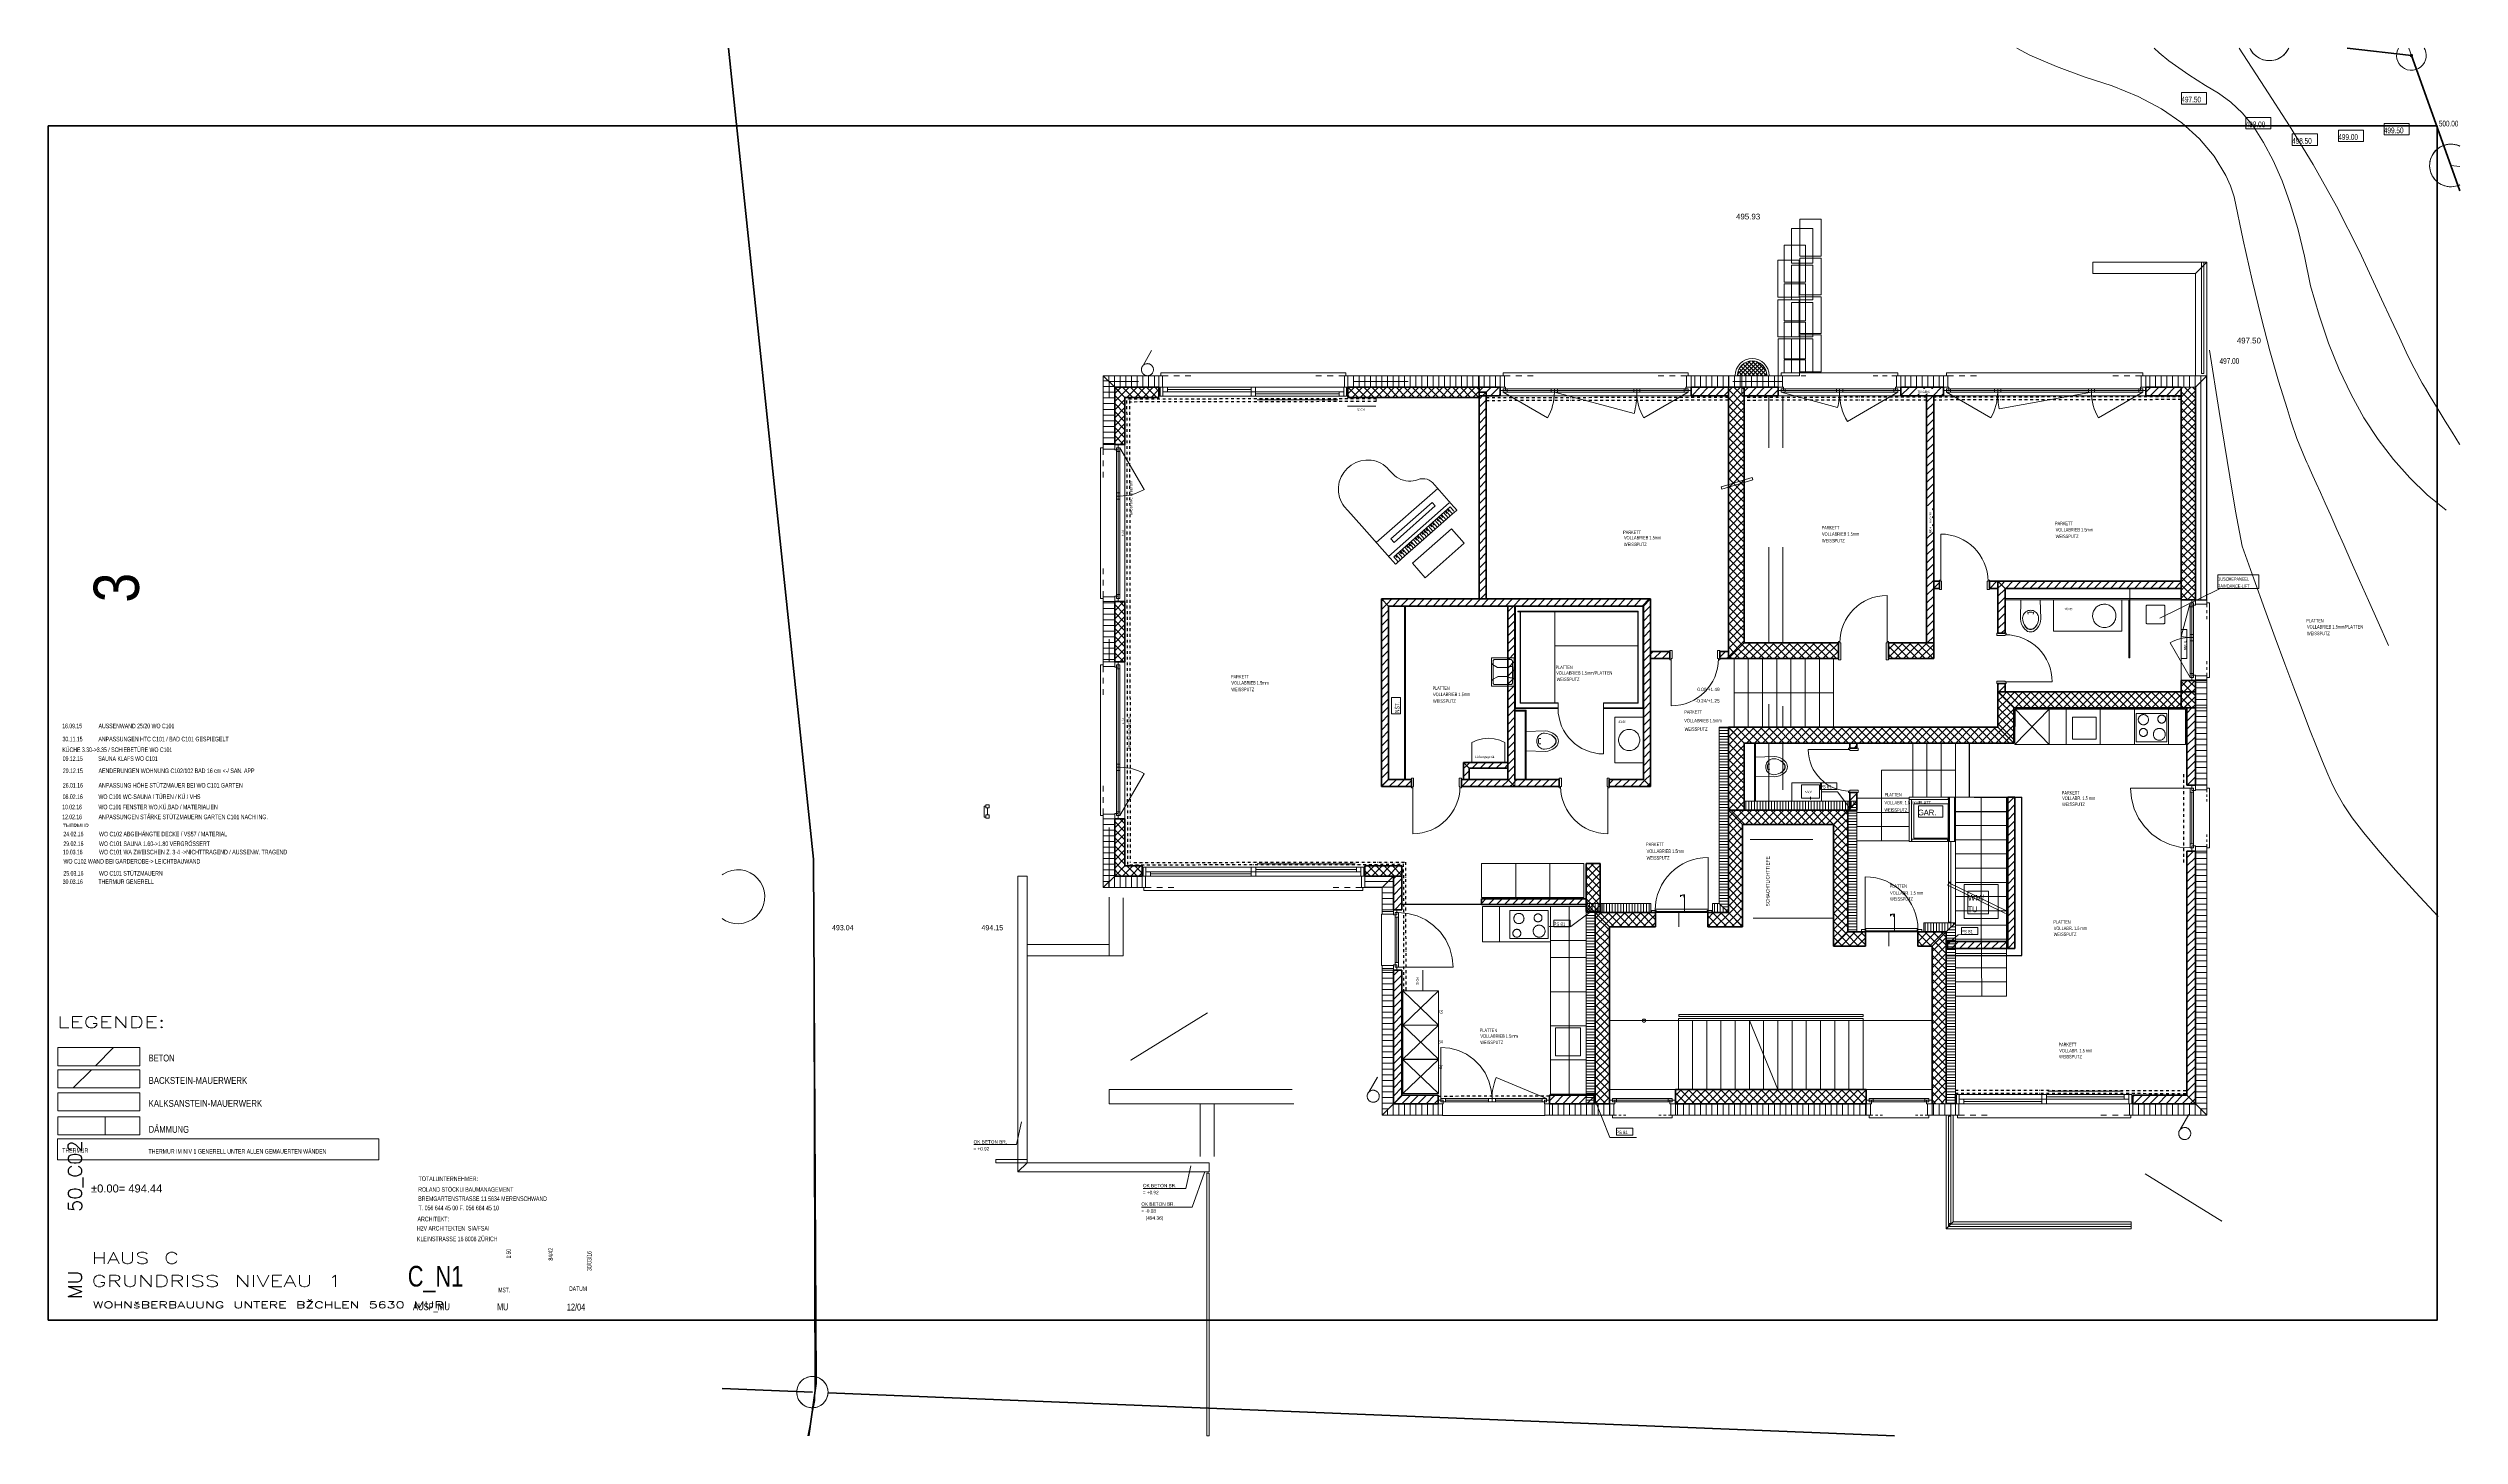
# Model space of a CAD drawing. Header units: millimetres. Extents: x -31387 to 11009, y -10752 to 13648.
import ezdxf
from ezdxf.enums import TextEntityAlignment as Align

# ---------------------------------------------------------------- set-up
doc = ezdxf.new("R2010")
doc.units = ezdxf.units.MM
doc.header["$LTSCALE"] = 100
doc.linetypes.add('DASHDOT', pattern=[1, 0.5, -0.25, 0, -0.25])
for name, color, linetype in [('004 Leer - Architekt Sonstiges', 7, 'Continuous'), ('022 Leer - Reserve', 7, 'Continuous'), ('027 Leer - Reserve', 7, 'Continuous'), ('051 Leer - Reserve', 7, 'Continuous'), ('065 Leer - Reserve', 7, 'Continuous'), ('067 Leer - Reserve', 7, 'Continuous'), ('068 Leer - Reserve', 7, 'Continuous'), ('070 Leer - Reserve', 7, 'Continuous'), ('072 Leer - Reserve', 7, 'Continuous'), ('080 Leer - Reserve', 7, 'Continuous'), ('101 Leer - Reserve', 7, 'Continuous')]:
    doc.layers.add(name, color=color, linetype=linetype)
doc.styles.add('Arial', font='arial.ttf')
doc.styles.add('Arial Narrow', font='ARIALN.TTF')
doc.styles.add('tfont1', font='TXT.SHX')

# ---------------------------------------------------------------- blocks, each defined once
blk = doc.blocks.new('XLN7_nNn00')
at = {"layer": '004 Leer - Architekt Sonstiges', "color": 7, "linetype": 'Continuous', "lineweight": 13}
blk.add_line((-30558, -4245), (-30238, -3925), dxfattribs=at)
blk = doc.blocks.new('XLN7_nNn01')
at = {"layer": '004 Leer - Architekt Sonstiges', "color": 7, "linetype": 'Continuous', "lineweight": 13}
blk.add_line((-30947, -4634), (-30627, -4314), dxfattribs=at)
blk = doc.blocks.new('XLN7_nNn02')
at = {"layer": '004 Leer - Architekt Sonstiges', "color": 7, "linetype": 'Continuous', "lineweight": 13}
blk.add_line((-30387, -5462), (-30387, -5142), dxfattribs=at)

msp = doc.modelspace()

# ---------------------------------------------------------------- linework, layer by layer
at = {"layer": '004 Leer - Architekt Sonstiges', "color": 18, "linetype": 'Continuous', "lineweight": 13, "true_color": 0x000000}
for p, q in [((6558, 12868), (6116, 12868)), ((6116, 12868), (6116, 12667)), ((6558, 12667), (6558, 12868)), ((6116, 12667), (6558, 12667)), ((7688, 12431), (7245, 12431)), ((7245, 12431), (7245, 12230)), ((7688, 12230), (7688, 12431)), ((10119, 12326), (9677, 12326)), ((9677, 12326), (9677, 12124)), ((10119, 12124), (10119, 12326)), ((7245, 12230), (7688, 12230)), ((8505, 12141), (8062, 12141)), ((8062, 12141), (8062, 11940)), ((8062, 11940), (8505, 11940)), ((8505, 11940), (8505, 12141)), ((9317, 12210), (8875, 12210)), ((8875, 12210), (8875, 12009)), ((8875, 12009), (9317, 12009)), ((9317, 12009), (9317, 12210)), ((9677, 12124), (10119, 12124)), ((-591, 10641), (-216, 10641)), ((-591, 9991), (-591, 10641)), ((-216, 10641), (-216, 9991)), ((-866, 10184), (-491, 10184)), ((-866, 9534), (-866, 10184)), ((-739, 10479), (-364, 10479)), ((-739, 9871), (-739, 10479)), ((-491, 10184), (-491, 9534)), ((-364, 10479), (-364, 9871)), ((-364, 9871), (-739, 9871)), ((-739, 9831), (-364, 9831)), ((-739, 9223), (-739, 9831)), ((-216, 9991), (-591, 9991)), ((-591, 9958), (-216, 9958)), ((-591, 9309), (-591, 9958)), ((-364, 9831), (-364, 9223)), ((-216, 9958), (-216, 9309)), ((6560, 9888), (4560, 9888)), ((4560, 9888), (4560, 9688)), ((6560, 9888), (6360, 9688)), ((6360, 9688), (6560, 9888)), ((6560, 7888), (6560, 9888)), ((-867, 9504), (-492, 9504)), ((-867, 8855), (-867, 9504)), ((-491, 9534), (-866, 9534)), ((-492, 9504), (-492, 8855)), ((4560, 9688), (6360, 9688)), ((6360, 9688), (6360, 7888)), ((-364, 9223), (-739, 9223)), ((-739, 9179), (-364, 9179)), ((-739, 8571), (-739, 9179)), ((-592, 9278), (-217, 9278)), ((-592, 8629), (-592, 9278)), ((-216, 9309), (-591, 9309)), ((-364, 9179), (-364, 8571)), ((-217, 9278), (-217, 8629)), ((-492, 8855), (-867, 8855)), ((-867, 8833), (-492, 8833)), ((-867, 8184), (-867, 8833)), ((-364, 8571), (-739, 8571)), ((-739, 8537), (-364, 8537)), ((-739, 7938), (-739, 8537)), ((-217, 8629), (-592, 8629)), ((-592, 8607), (-217, 8607)), ((-592, 7958), (-592, 8607)), ((-492, 8833), (-492, 8184)), ((-364, 8537), (-364, 7938)), ((-217, 8607), (-217, 7958)), ((-492, 8184), (-867, 8184)), ((-867, 8166), (-492, 8166)), ((-867, 7938), (-867, 8166)), ((-492, 8166), (-492, 7938)), ((-12838, 7888), (-12638, 7688)), ((-11860, 7888), (-12838, 7888)), ((-12638, 7688), (-12838, 7888)), ((-12838, 7888), (-12838, 6679)), ((-12638, 7688), (-11860, 7688)), ((-12638, 7688), (-12458, 7508)), ((-11860, 7688), (-12638, 7688)), ((-12638, 6679), (-12638, 7688)), ((-12458, 7508), (-12638, 7688)), ((-12638, 7688), (-12638, 6679)), ((-11860, 7688), (-11860, 7888)), ((-11860, 7888), (-11800, 7888)), ((-11860, 7688), (-11860, 7888)), ((-11860, 7508), (-11860, 7688)), ((-11800, 7688), (-11860, 7688)), ((-11840, 7688), (-8560, 7688)), ((-11840, 7528), (-11840, 7688)), ((-11840, 7688), (-11790, 7688)), ((-11840, 7528), (-11840, 7688)), ((-11800, 7888), (-11800, 7688)), ((-11790, 7688), (-11790, 7528)), ((-10160, 7688), (-11790, 7688)), ((-11790, 7688), (-11790, 7608)), ((-10160, 7608), (-10160, 7688)), ((-8610, 7528), (-8610, 7688)), ((-8610, 7688), (-8560, 7688)), ((-8540, 7888), (-8600, 7888)), ((-8600, 7888), (-8600, 7688)), ((-8600, 7688), (-8540, 7688)), ((-8560, 7688), (-8560, 7528)), ((-8560, 7688), (-8560, 7528)), ((-8540, 7888), (-8540, 7688)), ((-6233, 7888), (-8540, 7888)), ((-8540, 7688), (-8540, 7888)), ((-8540, 7688), (-6233, 7688)), ((-8540, 7688), (-8540, 7508)), ((-6233, 7688), (-8540, 7688)), ((-6233, 7688), (-6233, 7888)), ((-6233, 7888), (-6233, 7688)), ((-5863, 7888), (-6233, 7888)), ((-6233, 7508), (-6233, 7688)), ((-6233, 7688), (-5863, 7688)), ((-6233, 7688), (-6233, 7538)), ((-5863, 7688), (-6233, 7688)), ((-5863, 7688), (-5863, 7888)), ((-5863, 7888), (-5783, 7888)), ((-5863, 7688), (-5863, 7888)), ((-5863, 7538), (-5863, 7688)), ((-5783, 7688), (-5863, 7688)), ((-5858, 7688), (-5768, 7688)), ((-5858, 7628), (-5858, 7688)), ((-5808, 7658), (-2558, 7658)), ((-5808, 7598), (-5808, 7658)), ((-5783, 7888), (-5783, 7688)), ((-5768, 7688), (-5768, 7628)), ((-2508, 7688), (-2598, 7688)), ((-2598, 7688), (-2598, 7628)), ((-2503, 7888), (-2583, 7888)), ((-2583, 7888), (-2583, 7688)), ((-2583, 7688), (-2503, 7688)), ((-2558, 7658), (-2558, 7598)), ((-2508, 7628), (-2508, 7688)), ((-2503, 7888), (-2503, 7688)), ((-1850, 7888), (-2503, 7888)), ((-2503, 7688), (-2503, 7888)), ((-2503, 7688), (-1850, 7688)), ((-2503, 7688), (-2503, 7538)), ((-1850, 7688), (-2503, 7688)), ((-1615, 7888), (-1850, 7888)), ((-1850, 7888), (-1850, 7688)), ((-1850, 7688), (-1850, 7888)), ((-1570, 7688), (-1850, 7688)), ((-1850, 7688), (-1850, 2914)), ((-1850, 7688), (-1615, 7688)), ((-1850, 7538), (-1850, 7688)), ((-1615, 7888), (-1615, 7688)), ((-975, 7888), (-1615, 7888)), ((-1615, 7688), (-1615, 7888)), ((-1615, 7688), (-975, 7688)), ((-1615, 7688), (-1615, 7538)), ((-975, 7688), (-1615, 7688)), ((-1570, 3194), (-1570, 7688)), ((-975, 7688), (-975, 7888)), ((-975, 7888), (-895, 7888)), ((-975, 7688), (-975, 7888)), ((-975, 7538), (-975, 7688)), ((-895, 7688), (-975, 7688)), ((-970, 7688), (-880, 7688)), ((-970, 7628), (-970, 7688)), ((-920, 7658), (1130, 7658)), ((-920, 7598), (-920, 7658)), ((-895, 7888), (-895, 7688)), ((-880, 7688), (-880, 7628)), ((-492, 7938), (-867, 7938)), ((-364, 7938), (-739, 7938)), ((-217, 7958), (-592, 7958)), ((1180, 7688), (1090, 7688)), ((1090, 7688), (1090, 7628)), ((1185, 7888), (1105, 7888)), ((1105, 7888), (1105, 7688)), ((1105, 7688), (1185, 7688)), ((1130, 7658), (1130, 7598)), ((1180, 7628), (1180, 7688)), ((1185, 7888), (1185, 7688)), ((1930, 7888), (1185, 7888)), ((1185, 7688), (1185, 7888)), ((1185, 7688), (1930, 7688)), ((1185, 7688), (1185, 7538)), ((1930, 7688), (1185, 7688)), ((1930, 7688), (1930, 7888)), ((1930, 7888), (2010, 7888)), ((1930, 7688), (1930, 7888)), ((1930, 7538), (1930, 7688)), ((2010, 7688), (1930, 7688)), ((1935, 7688), (2025, 7688)), ((1935, 7628), (1935, 7688)), ((1985, 7658), (5435, 7658)), ((1985, 7598), (1985, 7658)), ((2010, 7888), (2010, 7688)), ((2025, 7688), (2025, 7628)), ((5485, 7688), (5395, 7688)), ((5395, 7688), (5395, 7628)), ((5490, 7888), (5410, 7888)), ((5410, 7888), (5410, 7688)), ((5410, 7688), (5490, 7688)), ((5435, 7658), (5435, 7598)), ((5485, 7628), (5485, 7688)), ((6560, 7888), (5490, 7888)), ((5490, 7888), (5490, 7688)), ((5490, 7688), (5490, 7888)), ((5490, 7688), (6360, 7688)), ((6110, 7688), (5490, 7688)), ((5490, 7688), (5490, 7538)), ((6110, 7538), (6110, 7688)), ((6360, 7688), (6110, 7688)), ((6110, 7688), (6110, 3950)), ((6360, 7888), (6560, 7888)), ((6360, 7688), (6560, 7888)), ((6560, 7888), (6360, 7688)), ((6360, 7688), (6360, 3950)), ((6360, 3950), (6360, 7688)), ((6560, 3950), (6560, 7888)), ((-12458, 7508), (-11860, 7508)), ((-12458, 6679), (-12458, 7508)), ((-8560, 7528), (-11840, 7528)), ((-11790, 7528), (-11840, 7528)), ((-11790, 7608), (-10160, 7608)), ((-8610, 7608), (-10240, 7608)), ((-10240, 7608), (-10240, 7528)), ((-10240, 7528), (-8610, 7528)), ((-8610, 7528), (-8610, 7608)), ((-8560, 7528), (-8610, 7528)), ((-8540, 7508), (-6233, 7508)), ((-6108, 7598), (-6233, 7598)), ((-6233, 7598), (-6233, 3964)), ((-6233, 7538), (-5863, 7538)), ((-6108, 3964), (-6108, 7598)), ((-5863, 7628), (-5863, 7538)), ((-2503, 7628), (-5863, 7628)), ((-5863, 7538), (-2503, 7538)), ((-5768, 7628), (-5858, 7628)), ((-2558, 7598), (-5808, 7598)), ((-2598, 7628), (-2508, 7628)), ((-2503, 7538), (-2503, 7628)), ((-2503, 7538), (-1850, 7538)), ((-1615, 7538), (-975, 7538)), ((-975, 7628), (-975, 7538)), ((1185, 7628), (-975, 7628)), ((-975, 7538), (1185, 7538)), ((-880, 7628), (-970, 7628)), ((1130, 7598), (-920, 7598)), ((1090, 7628), (1180, 7628)), ((1185, 7538), (1185, 7628)), ((1185, 7538), (1930, 7538)), ((1760, 7538), (1635, 7538)), ((1635, 7538), (1635, 3194)), ((1760, 3194), (1760, 7538)), ((1930, 7628), (1930, 7538)), ((5490, 7628), (1930, 7628)), ((1930, 7538), (5490, 7538)), ((2025, 7628), (1935, 7628)), ((5435, 7598), (1985, 7598)), ((5395, 7628), (5485, 7628)), ((5490, 7538), (5490, 7628)), ((5490, 7538), (6110, 7538)), ((-12838, 6679), (-12638, 6679)), ((-12838, 6679), (-12838, 6599)), ((-12638, 6679), (-12838, 6679)), ((-12838, 6599), (-12638, 6599)), ((-12638, 6679), (-12458, 6679)), ((-12638, 6599), (-12638, 6679)), ((-12638, 6674), (-12638, 6584)), ((-12578, 6674), (-12638, 6674)), ((-12638, 6584), (-12578, 6584)), ((-12608, 3974), (-12608, 6624)), ((-12608, 6624), (-12548, 6624)), ((-12458, 6679), (-12578, 6679)), ((-12578, 6679), (-12578, 3919)), ((-12578, 6584), (-12578, 6674)), ((-12548, 6624), (-12548, 3974)), ((-12458, 3919), (-12458, 6679)), ((-1978, 5934), (-1433, 6099)), ((-1422, 6061), (-1967, 5896)), ((-1433, 6099), (-1422, 6061)), ((-7783, 5022), (-7059, 5662)), ((-7003, 5599), (-7727, 4959)), ((-7059, 5662), (-7003, 5599)), ((-1967, 5896), (-1978, 5934)), ((-7402, 4592), (-6716, 5198)), ((-6716, 5198), (-6492, 4944)), ((-7727, 4959), (-7783, 5022)), ((-6492, 4944), (-7178, 4338)), ((-7178, 4338), (-7402, 4592)), ((1760, 4275), (1760, 4150)), ((1860, 4275), (1760, 4275)), ((1860, 4150), (1860, 4275)), ((2740, 4275), (2740, 4150)), ((2891, 4275), (2740, 4275)), ((2889, 4275), (3014, 4150)), ((6110, 4275), (2889, 4275)), ((3014, 4150), (2889, 4275)), ((2889, 4275), (2889, 3360)), ((2891, 4150), (2891, 4275)), ((6110, 4150), (6110, 4275)), ((7475, 4388), (6756, 4388)), ((6756, 4388), (6756, 4146)), ((7475, 4146), (7475, 4388)), ((-12838, 3919), (-12838, 3999)), ((-12838, 3999), (-12638, 3999)), ((-12638, 3919), (-12838, 3919)), ((-12838, 3919), (-12838, 2858)), ((-12638, 3919), (-12838, 3919)), ((-12638, 3924), (-12638, 4014)), ((-12638, 4014), (-12578, 4014)), ((-12638, 3999), (-12638, 3919)), ((-12578, 3924), (-12638, 3924)), ((-12638, 2858), (-12638, 3919)), ((-12458, 3919), (-12638, 3919)), ((-12638, 3919), (-12638, 2858)), ((-12548, 3974), (-12608, 3974)), ((-12578, 4014), (-12578, 3924)), ((-12578, 3919), (-12458, 3919)), ((-12458, 2858), (-12458, 3919)), ((-7823, 3839), (-7948, 3964)), ((-7948, 3964), (-7948, 665)), ((-7948, 3964), (-7823, 3839)), ((-3218, 3964), (-7948, 3964)), ((-7823, 790), (-7823, 3839)), ((-7823, 3839), (-3343, 3839)), ((-6233, 3964), (-6108, 3964)), ((-5602, 3839), (-5727, 3839)), ((-5727, 3839), (-5727, 790)), ((-5592, 3829), (-5602, 3839)), ((-5602, 3839), (-5602, 2039)), ((-5602, 665), (-5602, 3839)), ((-5592, 2049), (-5592, 3829)), ((-3343, 3839), (-5552, 3839)), ((-5552, 3839), (-5552, 3829)), ((-5552, 3829), (-3353, 3829)), ((-3353, 3829), (-3343, 3839)), ((-3343, 3839), (-3353, 3829)), ((-3353, 3829), (-3353, 2049)), ((-3218, 3964), (-3343, 3839)), ((-3343, 3839), (-3218, 3964)), ((-3343, 3839), (-3343, 790)), ((-3343, 2039), (-3343, 3839)), ((-3218, 665), (-3218, 3964)), ((1760, 4150), (1860, 4150)), ((2740, 4150), (2891, 4150)), ((3014, 4150), (6110, 4150)), ((3014, 3360), (3014, 4150)), ((6110, 3950), (6360, 3950)), ((6300, 3950), (6110, 3950)), ((6110, 3950), (6110, 2530)), ((6270, 2585), (6270, 3895)), ((6270, 3895), (6330, 3895)), ((6300, 2530), (6300, 3950)), ((6300, 3855), (6300, 3945)), ((6300, 3945), (6360, 3945)), ((6360, 3855), (6300, 3855)), ((6330, 3895), (6330, 2585)), ((6360, 3950), (6560, 3950)), ((6360, 3870), (6360, 3950)), ((6360, 3950), (6560, 3950)), ((6360, 3945), (6360, 3855)), ((6560, 3870), (6360, 3870)), ((6560, 3950), (6560, 3870)), ((6756, 4146), (7475, 4146)), ((-3433, 3749), (-5552, 3749)), ((-5552, 3749), (-5552, 3739)), ((-5552, 3739), (-3443, 3739)), ((-5502, 3739), (-5512, 3749)), ((-5512, 3749), (-5512, 2129)), ((-5502, 2139), (-5502, 3739)), ((-3443, 3739), (-3433, 3749)), ((-3433, 3749), (-3443, 3739)), ((-3443, 3739), (-3443, 2139)), ((-3433, 2129), (-3433, 3749)), ((-3218, 3039), (-3218, 2914)), ((-2880, 3039), (-3218, 3039)), ((-2880, 2914), (-2880, 3039)), ((-2000, 3039), (-2000, 2914)), ((-1850, 3039), (-2000, 3039)), ((-1850, 2914), (-1570, 3194)), ((-1570, 3194), (-1850, 2914)), ((-1850, 2914), (-1850, 3039)), ((85, 3194), (-1570, 3194)), ((85, 2914), (85, 3194)), ((965, 3194), (965, 2914)), ((1760, 3194), (965, 3194)), ((1635, 3194), (1760, 3194)), ((1760, 2914), (1760, 3194)), ((2889, 3360), (3014, 3360)), ((-12838, 2858), (-12638, 2858)), ((-12838, 2858), (-12838, 2778)), ((-12638, 2858), (-12838, 2858)), ((-12838, 2778), (-12638, 2778)), ((-12638, 2858), (-12458, 2858)), ((-12638, 2778), (-12638, 2858)), ((-12638, 2853), (-12638, 2763)), ((-12578, 2853), (-12638, 2853)), ((-12638, 2763), (-12578, 2763)), ((-12608, 153), (-12608, 2803)), ((-12608, 2803), (-12548, 2803)), ((-12458, 2858), (-12578, 2858)), ((-12578, 2858), (-12578, 98)), ((-12578, 2763), (-12578, 2853)), ((-12548, 2803), (-12548, 153)), ((-12458, 98), (-12458, 2858)), ((-6016, 2928), (-6016, 2428)), ((-5616, 2928), (-6016, 2928)), ((-5616, 2428), (-5616, 2928)), ((-3218, 2914), (-2880, 2914)), ((-2000, 2914), (-1850, 2914)), ((-1850, 2914), (85, 2914)), ((965, 2914), (1760, 2914)), ((6330, 2585), (6270, 2585)), ((6360, 2625), (6300, 2625)), ((6300, 2625), (6300, 2535)), ((6360, 2535), (6360, 2625)), ((6560, 2610), (6360, 2610)), ((6360, 2610), (6360, 2530)), ((6560, 2530), (6560, 2610)), ((-6016, 2428), (-5616, 2428)), ((-5512, 2129), (-5502, 2139)), ((-5502, 2139), (-5512, 2129)), ((-5512, 2129), (-4843, 2129)), ((-4843, 2139), (-5502, 2139)), ((-4843, 2129), (-4843, 2139)), ((-4043, 2139), (-4043, 2129)), ((-3443, 2139), (-4043, 2139)), ((-4043, 2129), (-3433, 2129)), ((-3433, 2129), (-3443, 2139)), ((-3443, 2139), (-3433, 2129)), ((3014, 2480), (2889, 2480)), ((2889, 2480), (2889, 2330)), ((3169, 2050), (2889, 2330)), ((2889, 2330), (2889, 1710)), ((2889, 2330), (3014, 2330)), ((2889, 2330), (3169, 2050)), ((6360, 2330), (2889, 2330)), ((3014, 2330), (3014, 2480)), ((6360, 2530), (6110, 2530)), ((6110, 2530), (6110, 2048)), ((6110, 2530), (6300, 2530)), ((6300, 2535), (6360, 2535)), ((6560, 2530), (6360, 2530)), ((6360, 2530), (6360, 2048)), ((6360, 2048), (6360, 2530)), ((6360, 2530), (6560, 2530)), ((6360, 2050), (6360, 2330)), ((6560, 2048), (6560, 2530)), ((-5602, 2039), (-5592, 2049)), ((-5592, 2049), (-5602, 2039)), ((-5602, 2039), (-4843, 2039)), ((-4843, 2049), (-5592, 2049)), ((-4843, 2039), (-4843, 2049)), ((-4043, 2049), (-4043, 2039)), ((-3353, 2049), (-4043, 2049)), ((-4043, 2039), (-3343, 2039)), ((-3343, 2039), (-3353, 2049)), ((-3353, 2049), (-3343, 2039)), ((-1850, 1710), (-2010, 1710)), ((-2010, 1710), (-2010, -1392)), ((-1850, -1552), (-1850, 1710)), ((-1570, 1430), (-1850, 1710)), ((-1850, 1710), (-1850, 250)), ((-1850, 1710), (-1570, 1430)), ((2889, 1710), (-1850, 1710)), ((3169, 1430), (2889, 1710)), ((2889, 1710), (3169, 1430)), ((3169, 1430), (3169, 2050)), ((3169, 2050), (6360, 2050)), ((4201, 1499), (4201, 1883)), ((4201, 1883), (4614, 1883)), ((4614, 1883), (4614, 1499)), ((5857, 1948), (5322, 1948)), ((5322, 1948), (5322, 1453)), ((5857, 1453), (5857, 1948)), ((6110, 2048), (6360, 2048)), ((6360, 2048), (6210, 2048)), ((6210, 2048), (6210, 690)), ((6360, 2048), (6560, 2048)), ((6560, 2048), (6360, 2048)), ((6360, 2048), (6360, 690)), ((6360, 690), (6360, 2048)), ((6560, 690), (6560, 2048)), ((-1570, 250), (-1570, 1430)), ((-1570, 1430), (3169, 1430)), ((410, 1430), (285, 1430)), ((285, 1430), (285, 1340)), ((285, 1340), (410, 1340)), ((410, 1340), (410, 1430)), ((4614, 1499), (4201, 1499)), ((5322, 1453), (5857, 1453)), ((-6405, 990), (-6505, 1090)), ((-6505, 1090), (-6505, 790)), ((-6505, 1090), (-6405, 990)), ((-5727, 1090), (-6505, 1090)), ((-6405, 790), (-6405, 990)), ((-6405, 990), (-5727, 990)), ((-5727, 990), (-5727, 1090)), ((-7823, 790), (-7948, 665)), ((-7948, 665), (-7823, 790)), ((-7948, 665), (-7423, 665)), ((-7423, 790), (-7823, 790)), ((-7423, 665), (-7423, 790)), ((-5727, 790), (-6543, 790)), ((-6543, 790), (-6543, 665)), ((-6543, 665), (-5602, 665)), ((-6505, 790), (-6405, 790)), ((-5602, 665), (-5727, 790)), ((-5727, 790), (-5602, 665)), ((-4823, 790), (-5602, 790)), ((-5602, 790), (-5602, 665)), ((-5602, 665), (-4823, 665)), ((-4823, 665), (-4823, 790)), ((-3943, 790), (-3943, 665)), ((-3343, 790), (-3943, 790)), ((-3943, 665), (-3218, 665)), ((-3218, 665), (-3343, 790)), ((-3343, 790), (-3218, 665)), ((-735, 730), (-215, 730)), ((-735, 410), (-735, 730)), ((-566, 698), (-246, 698)), ((-566, 458), (-566, 698)), ((-246, 458), (-566, 458)), ((-246, 698), (-246, 458)), ((56, 733), (-232, 733)), ((-232, 733), (-232, 612)), ((-232, 612), (56, 612)), ((-215, 730), (-215, 410)), ((56, 612), (56, 733)), ((410, 560), (285, 560)), ((285, 560), (285, 250)), ((410, 250), (410, 560)), ((2037, 478), (2022, 478)), ((2022, 478), (2022, -302)), ((2037, -302), (2037, 478)), ((2142, 478), (2127, 478)), ((2127, 478), (2127, -302)), ((2142, -302), (2142, 478)), ((3186, 479), (3061, 479)), ((3061, 479), (3061, -2182)), ((3186, -2182), (3186, 479)), ((6210, 690), (6360, 690)), ((6270, -415), (6270, 635)), ((6270, 635), (6330, 635)), ((6300, 595), (6300, 685)), ((6300, 685), (6360, 685)), ((6360, 595), (6300, 595)), ((6330, 635), (6330, -415)), ((6360, 690), (6560, 690)), ((6360, 610), (6360, 690)), ((6360, 690), (6560, 690)), ((6360, 685), (6360, 595)), ((6560, 610), (6360, 610)), ((6560, 690), (6560, 610)), ((-12838, 98), (-12838, 178)), ((-12838, 178), (-12638, 178)), ((-12638, 98), (-12838, 98)), ((-12838, 98), (-12838, -1112)), ((-12638, 98), (-12838, 98)), ((-12638, 103), (-12638, 193)), ((-12638, 193), (-12578, 193)), ((-12638, 178), (-12638, 98)), ((-12578, 103), (-12638, 103)), ((-12638, -912), (-12638, 98)), ((-12458, 98), (-12638, 98)), ((-12638, 98), (-12638, -912)), ((-12548, 153), (-12608, 153)), ((-12578, 193), (-12578, 103)), ((-12578, 98), (-12458, 98)), ((-12458, -732), (-12458, 98)), ((-1850, 250), (-1600, 0)), ((250, 250), (-1850, 250)), ((-1600, 0), (-1850, 250)), ((-1850, 250), (-1850, -1552)), ((-1850, 250), (-1570, 250)), ((-1600, 0), (0, 0)), ((-1600, -1802), (-1600, 0)), ((-1570, 410), (-1570, 250)), ((410, 410), (-1570, 410)), ((-1570, 250), (250, 250)), ((-215, 410), (-735, 410)), ((0, 0), (250, 250)), ((250, 250), (0, 0)), ((0, 0), (0, -2141)), ((250, 250), (410, 410)), ((410, 410), (250, 250)), ((250, -1891), (250, 250)), ((250, 250), (250, -1891)), ((285, 250), (410, 250)), ((410, -1891), (410, 410)), ((2022, -302), (2037, -302)), ((2127, -302), (2142, -302)), ((6330, -415), (6270, -415)), ((6360, -375), (6300, -375)), ((6300, -375), (6300, -465)), ((6360, -465), (6360, -375)), ((6560, -390), (6360, -390)), ((6360, -390), (6360, -470)), ((6560, -470), (6560, -390)), ((-12638, -912), (-12458, -732)), ((-12458, -732), (-12638, -912)), ((-12158, -732), (-12458, -732)), ((-12158, -912), (-12158, -732)), ((-12138, -912), (-12138, -752)), ((-12138, -752), (-8258, -752)), ((-12138, -752), (-12088, -752)), ((-12138, -912), (-12138, -752)), ((-12088, -752), (-12088, -912)), ((-10158, -832), (-12088, -832)), ((-12088, -832), (-12088, -912)), ((-8308, -752), (-10238, -752)), ((-10238, -752), (-10238, -832)), ((-10238, -832), (-8308, -832)), ((-10158, -912), (-10158, -832)), ((-8308, -912), (-8308, -752)), ((-8308, -752), (-8258, -752)), ((-8308, -832), (-8308, -752)), ((-8258, -752), (-8258, -912)), ((-8258, -752), (-8258, -912)), ((-7588, -732), (-8238, -732)), ((-8238, -732), (-8238, -912)), ((-7588, -912), (-7588, -732)), ((-6188, -1287), (-6188, -687)), ((-6188, -687), (-5588, -687)), ((-5588, -1287), (-5588, -687)), ((-5588, -687), (-4988, -687)), ((-5588, -687), (-5588, -1287)), ((-4988, -1287), (-4988, -687)), ((-4988, -687), (-4388, -687)), ((-4988, -687), (-4988, -1287)), ((-4388, -687), (-4388, -1287)), ((-4101, -687), (-4351, -687)), ((-4351, -687), (-4351, -1532)), ((-4101, -1532), (-4101, -687)), ((6360, -470), (6210, -470)), ((6210, -470), (6210, -4762)), ((6300, -465), (6360, -465)), ((6560, -470), (6360, -470)), ((6360, -470), (6360, -4912)), ((6360, -4912), (6360, -470)), ((6360, -470), (6560, -470)), ((6560, -5112), (6560, -470)), ((-14179, -912), (-14339, -912)), ((-14339, -912), (-14339, -6112)), ((-14179, -5952), (-14179, -912)), ((-12838, -1112), (-12638, -912)), ((-12638, -912), (-12838, -1112)), ((-12838, -1112), (-12158, -1112)), ((-12158, -912), (-12638, -912)), ((-12638, -912), (-12158, -912)), ((-12158, -1112), (-12158, -912)), ((-12098, -912), (-12158, -912)), ((-12158, -912), (-12158, -1112)), ((-12158, -1112), (-12098, -1112)), ((-8258, -912), (-12138, -912)), ((-12088, -912), (-12138, -912)), ((-12098, -1112), (-12098, -912)), ((-12088, -912), (-10158, -912)), ((-8258, -912), (-8308, -912)), ((-8298, -1112), (-8298, -912)), ((-8298, -912), (-8238, -912)), ((-8238, -1112), (-8298, -1112)), ((-7738, -912), (-8238, -912)), ((-8238, -912), (-8238, -1112)), ((-8238, -912), (-7588, -912)), ((-8238, -912), (-8238, -1112)), ((-8238, -1112), (-7938, -1112)), ((-7938, -1112), (-7738, -912)), ((-7738, -912), (-7938, -1112)), ((-7938, -1112), (-7938, -1502)), ((-7738, -1502), (-7738, -912)), ((-7588, -912), (-7738, -912)), ((-7738, -912), (-7738, -1502)), ((-7588, -1502), (-7588, -912)), ((-7938, -1502), (-7738, -1502)), ((-7938, -1502), (-7938, -1582)), ((-7738, -1502), (-7938, -1502)), ((-7938, -1582), (-7738, -1582)), ((-7738, -1502), (-7588, -1502)), ((-7738, -1502), (-7738, -1592)), ((-7678, -1502), (-7738, -1502)), ((-7738, -1582), (-7738, -1502)), ((-7738, -1592), (-7678, -1592)), ((-7708, -2512), (-7708, -1552)), ((-7708, -1552), (-7648, -1552)), ((-7678, -1592), (-7678, -1502)), ((-7648, -1552), (-7648, -2512)), ((-6189, -1312), (-6189, -1412)), ((-4351, -1312), (-6189, -1312)), ((-6189, -1412), (-4351, -1412)), ((-5588, -1287), (-6188, -1287)), ((-5693, -1513), (-5017, -1513)), ((-5693, -2008), (-5693, -1513)), ((-4988, -1287), (-5588, -1287)), ((-5017, -1513), (-5017, -2008)), ((-4388, -1287), (-4988, -1287)), ((-4628, -1683), (-4916, -1683)), ((-4916, -1683), (-4916, -1804)), ((-4628, -1804), (-4628, -1683)), ((-4351, -1412), (-4351, -1312)), ((-4191, -1552), (-4351, -1392)), ((-4351, -1392), (-4351, -4912)), ((-4351, -1392), (-4191, -1552)), ((-3211, -1392), (-4351, -1392)), ((-4351, -1532), (-4101, -1532)), ((-4191, -4912), (-4191, -1552)), ((-4191, -1552), (-3211, -1552)), ((-4191, -1552), (-3941, -1802)), ((-3131, -1552), (-4191, -1552)), ((-3941, -1802), (-4191, -1552)), ((-4191, -1552), (-4191, -4912)), ((-3211, -1552), (-3211, -1392)), ((-3131, -1802), (-3131, -1552)), ((-2211, -1552), (-2211, -1802)), ((-1850, -1552), (-2211, -1552)), ((-2131, -1392), (-2131, -1552)), ((-2010, -1392), (-2131, -1392)), ((-2131, -1552), (-1850, -1552)), ((-1850, -1552), (-2010, -1392)), ((-2010, -1392), (-1850, -1552)), ((-1600, -1802), (-1850, -1552)), ((-1850, -1552), (-1600, -1802)), ((-5017, -2008), (-5693, -2008)), ((-4916, -1804), (-4628, -1804)), ((-3941, -1802), (-3131, -1802)), ((-3941, -4912), (-3941, -1802)), ((-2211, -1802), (-1600, -1802)), ((0, -2141), (250, -1891)), ((250, -1891), (0, -2141)), ((559, -1891), (250, -1891)), ((250, -1891), (410, -1891)), ((559, -2141), (559, -1891)), ((1479, -1891), (1479, -2141)), ((1981, -1891), (1479, -1891)), ((1584, -1731), (1584, -1891)), ((2141, -1731), (1584, -1731)), ((1584, -1891), (1981, -1891)), ((1981, -1891), (1731, -2141)), ((1731, -2141), (1981, -1891)), ((2141, -1731), (1981, -1891)), ((1981, -1891), (2141, -1731)), ((1981, -1891), (1981, -4912)), ((1981, -4913), (1981, -1891)), ((2001, -2057), (2001, -2182)), ((3061, -2057), (2001, -2057)), ((2141, -4912), (2141, -1731)), ((2539, -1816), (2251, -1816)), ((2251, -1816), (2251, -1937)), ((2251, -1937), (2539, -1937)), ((2539, -1937), (2539, -1816)), ((3061, -2182), (3061, -2057)), ((-7938, -2562), (-7938, -2482)), ((-7938, -2482), (-7738, -2482)), ((-7738, -2562), (-7738, -2472)), ((-7738, -2472), (-7678, -2472)), ((-7738, -2482), (-7738, -2562)), ((-7648, -2512), (-7708, -2512)), ((-7678, -2472), (-7678, -2562)), ((0, -2141), (559, -2141)), ((1479, -2141), (1731, -2141)), ((1731, -2141), (1731, -4913)), ((2001, -2182), (3061, -2182)), ((3061, -2182), (3186, -2182)), ((-7738, -2562), (-7938, -2562)), ((-7938, -2562), (-7938, -5112)), ((-7738, -2562), (-7938, -2562)), ((-7738, -4912), (-7738, -2562)), ((-7588, -2562), (-7738, -2562)), ((-7738, -2562), (-7738, -4912)), ((-7678, -2562), (-7738, -2562)), ((-7588, -4762), (-7588, -2562)), ((-2721, -3341), (522, -3341)), ((-2721, -3381), (-2721, -3341)), ((522, -3381), (-2721, -3381)), ((522, -3341), (522, -3381)), ((-4887, -3580), (-4448, -3580)), ((-4887, -4073), (-4887, -3580)), ((-4448, -3580), (-4448, -4073)), ((-2729, -3411), (521, -3411)), ((-2729, -3451), (-2729, -3411)), ((521, -3451), (-2729, -3451)), ((521, -3411), (521, -3451)), ((-4448, -4073), (-4887, -4073)), ((-2781, -4662), (-3941, -4662)), ((-3941, -4662), (-3941, -4852)), ((571, -4662), (-2781, -4662)), ((-2781, -4662), (-2781, -4912)), ((-2781, -4852), (-2781, -4662)), ((571, -4912), (571, -4662)), ((1731, -4662), (571, -4662)), ((571, -4662), (571, -4852)), ((1732, -4662), (1731, -4662)), ((1731, -4662), (1731, -4912)), ((1731, -4852), (1731, -4662)), ((1732, -4912), (1732, -4662)), ((-7938, -5112), (-7738, -4912)), ((-7738, -4912), (-7938, -5112)), ((-7738, -4912), (-7588, -4762)), ((-7588, -4762), (-7738, -4912)), ((-6954, -4912), (-7738, -4912)), ((-7738, -4912), (-6954, -4912)), ((-6954, -4762), (-7588, -4762)), ((-6954, -4912), (-6954, -4762)), ((-6864, -4852), (-6954, -4852)), ((-6954, -4852), (-6954, -4912)), ((-6954, -5112), (-6954, -4912)), ((-6954, -4912), (-6864, -4912)), ((-6874, -4912), (-6954, -4912)), ((-6954, -4912), (-6954, -5112)), ((-6904, -4882), (-6904, -4822)), ((-6904, -4822), (-5044, -4822)), ((-5044, -4882), (-6904, -4882)), ((-6874, -5112), (-6874, -4912)), ((-6864, -4912), (-6864, -4852)), ((-5084, -4912), (-5084, -4852)), ((-5084, -4852), (-4994, -4852)), ((-4994, -4912), (-5084, -4912)), ((-5074, -5112), (-5074, -4912)), ((-5074, -4912), (-4994, -4912)), ((-5044, -4822), (-5044, -4882)), ((-4210, -4762), (-4994, -4762)), ((-4994, -4762), (-4994, -4912)), ((-4994, -4852), (-4994, -4912)), ((-4210, -4912), (-4994, -4912)), ((-4994, -4912), (-4994, -5112)), ((-4994, -4912), (-4210, -4912)), ((-4994, -4912), (-4994, -5112)), ((-4351, -4912), (-4191, -4912)), ((-4210, -4912), (-4210, -4762)), ((-3935, -4912), (-4210, -4912)), ((-4210, -4912), (-4210, -5112)), ((-4210, -5112), (-4210, -4912)), ((-4191, -4912), (-3941, -4912)), ((-3941, -4852), (-2781, -4852)), ((-3861, -4912), (-3941, -4912)), ((-3941, -4912), (-3941, -5112)), ((-3846, -4852), (-3936, -4852)), ((-3936, -4852), (-3936, -4912)), ((-3936, -4912), (-3846, -4912)), ((-3935, -5112), (-3935, -4912)), ((-3886, -4882), (-3886, -4822)), ((-3886, -4822), (-2836, -4822)), ((-2836, -4882), (-3886, -4882)), ((-3861, -5112), (-3861, -4912)), ((-3846, -4912), (-3846, -4852)), ((-2876, -4912), (-2876, -4852)), ((-2876, -4852), (-2786, -4852)), ((-2786, -4912), (-2876, -4912)), ((-2861, -5112), (-2861, -4912)), ((-2861, -4912), (-2781, -4912)), ((-2836, -4822), (-2836, -4882)), ((-2786, -4852), (-2786, -4912)), ((571, -4912), (-2781, -4912)), ((-2781, -4912), (-2781, -5112)), ((-2781, -4912), (571, -4912)), ((-2781, -4912), (-2781, -5112)), ((571, -4852), (1731, -4852)), ((571, -5112), (571, -4912)), ((651, -4912), (571, -4912)), ((571, -4912), (571, -5112)), ((666, -4852), (576, -4852)), ((576, -4852), (576, -4912)), ((576, -4912), (666, -4912)), ((626, -4882), (626, -4822)), ((626, -4822), (1676, -4822)), ((1676, -4882), (626, -4882)), ((651, -5112), (651, -4912)), ((666, -4912), (666, -4852)), ((1636, -4912), (1636, -4852)), ((1636, -4852), (1726, -4852)), ((1726, -4912), (1636, -4912)), ((1651, -5112), (1651, -4912)), ((1651, -4912), (1731, -4912)), ((1676, -4822), (1676, -4882)), ((1726, -4852), (1726, -4912)), ((1732, -4912), (1731, -4912)), ((1731, -4912), (1731, -5112)), ((1731, -4912), (1732, -4912)), ((1731, -4912), (1731, -5112)), ((1731, -4913), (1981, -4913)), ((1732, -5112), (1732, -4912)), ((2141, -4912), (1732, -4912)), ((1732, -4912), (1732, -5112)), ((1981, -4912), (2141, -4912)), ((2141, -5112), (2141, -4912)), ((2201, -4912), (2141, -4912)), ((2141, -4912), (2141, -5112)), ((2161, -4912), (2161, -4752)), ((2161, -4752), (5241, -4752)), ((2161, -4752), (2211, -4752)), ((2161, -4912), (2161, -4752)), ((5241, -4912), (2161, -4912)), ((2211, -4912), (2161, -4912)), ((2201, -5112), (2201, -4912)), ((2211, -4752), (2211, -4912)), ((3741, -4832), (2211, -4832)), ((2211, -4832), (2211, -4912)), ((2211, -4912), (3741, -4912)), ((5191, -4752), (3661, -4752)), ((3661, -4752), (3661, -4832)), ((3661, -4832), (5191, -4832)), ((3741, -4912), (3741, -4832)), ((5191, -4912), (5191, -4752)), ((5191, -4752), (5241, -4752)), ((5191, -4832), (5191, -4752)), ((5241, -4912), (5191, -4912)), ((5201, -5112), (5201, -4912)), ((5201, -4912), (5261, -4912)), ((5241, -4752), (5241, -4912)), ((5241, -4752), (5241, -4912)), ((6210, -4762), (5261, -4762)), ((5261, -4762), (5261, -4912)), ((6360, -4912), (5261, -4912)), ((5261, -4912), (5261, -5112)), ((5261, -4912), (6360, -4912)), ((5261, -4912), (5261, -5112)), ((6210, -4762), (6360, -4912)), ((6360, -4912), (6210, -4762)), ((6360, -4912), (6560, -5112)), ((6560, -5112), (6360, -4912)), ((-7938, -5112), (-6954, -5112)), ((-6954, -5112), (-6874, -5112)), ((-4994, -5112), (-5074, -5112)), ((-4994, -5112), (-4210, -5112)), ((-4210, -5112), (-3935, -5112)), ((-3941, -5112), (-3861, -5112)), ((-3528, -5345), (-3816, -5345)), ((-3816, -5345), (-3816, -5466)), ((-3816, -5466), (-3528, -5466)), ((-3528, -5466), (-3528, -5345)), ((-2781, -5112), (-2861, -5112)), ((-2781, -5112), (571, -5112)), ((571, -5112), (651, -5112)), ((1731, -5112), (1651, -5112)), ((1731, -5112), (1732, -5112)), ((1732, -5112), (2141, -5112)), ((2101, -5112), (1981, -5112)), ((1981, -5112), (1981, -7112)), ((2101, -6992), (2101, -5112)), ((2141, -5112), (2201, -5112)), ((5261, -5112), (5201, -5112)), ((5261, -5112), (6560, -5112)), ((-14179, -5952), (-14339, -6112)), ((-14339, -6112), (-14179, -5952)), ((-14339, -6112), (-10977, -6112)), ((-10977, -5952), (-14179, -5952)), ((-11017, -6136), (-10977, -6136)), ((-11017, -10752), (-11017, -6136)), ((-10977, -6112), (-10977, -5952)), ((-10977, -6136), (-10977, -10752)), ((1981, -7112), (2101, -6992)), ((2101, -6992), (1981, -7112)), ((1981, -7112), (5231, -7112)), ((5231, -6992), (2101, -6992)), ((5231, -7112), (5231, -6992)), ((-10977, -10752), (-11017, -10752))]:
    msp.add_line(p, q, dxfattribs=at)
at = {"layer": '004 Leer - Architekt Sonstiges', "color": 7, "linetype": 'Continuous', "lineweight": 13}
for p, q in [((6560, 9888), (4560, 9888)), ((4560, 9888), (4560, 9688)), ((6560, 9888), (4560, 9888)), ((6560, 7888), (6560, 9888)), ((6560, 7888), (6560, 9888)), ((6360, 9688), (4560, 9688)), ((6360, 9688), (4560, 9688)), ((6360, 7888), (6360, 9688)), ((6360, 7888), (6360, 9688)), ((-12140, 8069), (-11989, 8330)), ((-1688, 7918), (-1458, 8149)), ((-1654, 8024), (-1563, 8114)), ((-1645, 7891), (-1389, 8147)), ((-1628, 8059), (-1461, 7891)), ((-1592, 8094), (-1390, 7891)), ((-1574, 7891), (-1333, 8132)), ((-1549, 8122), (-1319, 7891)), ((-1503, 7891), (-1287, 8108)), ((-1498, 8141), (-1248, 7891)), ((-1437, 8151), (-1178, 7891)), ((-1433, 7891), (-1248, 8076)), ((-1354, 8138), (-1184, 7969)), ((-12838, 7888), (-11860, 7888)), ((-12838, 6679), (-12838, 7888)), ((-12749, 7798), (-12838, 7798)), ((-12649, 7698), (-12838, 7698)), ((-12741, 7791), (-12741, 7888)), ((-12737, 7787), (-12221, 7788)), ((-12737, 7496), (-12737, 7787)), ((-12641, 7691), (-12641, 7888)), ((-12638, 7685), (-12458, 7505)), ((-12638, 7575), (-12582, 7632)), ((-12582, 7632), (-12526, 7688)), ((-12541, 7688), (-12541, 7888)), ((-12511, 7561), (-12384, 7688)), ((-12500, 7688), (-12320, 7508)), ((-12441, 7688), (-12441, 7888)), ((-12423, 7508), (-12243, 7688)), ((-12359, 7688), (-12179, 7508)), ((-12341, 7688), (-12341, 7888)), ((-12281, 7508), (-12101, 7688)), ((-12241, 7688), (-12241, 7888)), ((-12217, 7688), (-12037, 7508)), ((-12141, 7688), (-12141, 7888)), ((-12140, 7508), (-11960, 7688)), ((-12076, 7688), (-11896, 7508)), ((-12041, 7688), (-12041, 7888)), ((-11998, 7508), (-11860, 7647)), ((-11941, 7688), (-11941, 7888)), ((-11934, 7688), (-11860, 7613)), ((-11800, 7888), (-11700, 7888)), ((-11710, 7608), (-11710, 7688)), ((-11710, 7648), (-10240, 7648)), ((-11600, 7888), (-11500, 7888)), ((-11400, 7888), (-11300, 7888)), ((-10240, 7608), (-10240, 7688)), ((-9000, 7888), (-9100, 7888)), ((-8800, 7888), (-8900, 7888)), ((-8600, 7888), (-8700, 7888)), ((-8540, 7888), (-6233, 7888)), ((-8540, 7572), (-8424, 7688)), ((-8540, 7687), (-8360, 7508)), ((-8463, 7508), (-8283, 7688)), ((-8441, 7688), (-8441, 7888)), ((-8426, 7788), (-7477, 7788)), ((-8399, 7688), (-8219, 7508)), ((-8341, 7688), (-8341, 7888)), ((-8321, 7508), (-8141, 7688)), ((-8257, 7688), (-8077, 7508)), ((-8241, 7688), (-8241, 7888)), ((-8180, 7508), (-8000, 7688)), ((-8141, 7688), (-8141, 7888)), ((-8116, 7688), (-7936, 7508)), ((-8041, 7688), (-8041, 7888)), ((-8039, 7508), (-7859, 7688)), ((-7975, 7688), (-7795, 7508)), ((-7941, 7688), (-7941, 7888)), ((-7897, 7508), (-7717, 7688)), ((-7841, 7688), (-7841, 7888)), ((-7833, 7688), (-7653, 7508)), ((-7756, 7508), (-7576, 7688)), ((-7741, 7688), (-7741, 7888)), ((-7692, 7688), (-7512, 7508)), ((-7641, 7688), (-7641, 7888)), ((-7614, 7508), (-7434, 7688)), ((-7550, 7688), (-7370, 7508)), ((-7541, 7688), (-7541, 7888)), ((-7473, 7508), (-7293, 7688)), ((-7441, 7688), (-7441, 7888)), ((-7409, 7688), (-7229, 7508)), ((-7341, 7688), (-7341, 7888)), ((-7332, 7508), (-7152, 7688)), ((-7267, 7688), (-7087, 7508)), ((-7241, 7688), (-7241, 7888)), ((-7190, 7508), (-7010, 7688)), ((-7141, 7688), (-7141, 7888)), ((-7126, 7688), (-6946, 7508)), ((-7049, 7508), (-6869, 7688)), ((-7041, 7688), (-7041, 7888)), ((-6985, 7688), (-6805, 7508)), ((-6941, 7688), (-6941, 7888)), ((-6907, 7508), (-6727, 7688)), ((-6843, 7688), (-6663, 7508)), ((-6841, 7688), (-6841, 7888)), ((-6766, 7508), (-6586, 7688)), ((-6741, 7688), (-6741, 7888)), ((-6702, 7688), (-6522, 7508)), ((-6641, 7688), (-6641, 7888)), ((-6624, 7508), (-6444, 7688)), ((-6560, 7688), (-6380, 7508)), ((-6541, 7688), (-6541, 7888)), ((-6483, 7508), (-6303, 7688)), ((-6441, 7688), (-6441, 7888)), ((-6419, 7688), (-6239, 7508)), ((-6341, 7688), (-6341, 7888)), ((-6277, 7688), (-6233, 7643)), ((-6241, 7688), (-6241, 7888)), ((-6233, 7888), (-5863, 7888)), ((-6233, 7617), (-6162, 7688)), ((-6170, 7538), (-6020, 7688)), ((-6141, 7688), (-6141, 7888)), ((-6041, 7688), (-6041, 7888)), ((-6029, 7538), (-5879, 7688)), ((-5941, 7688), (-5941, 7888)), ((-5783, 7888), (-5683, 7888)), ((-5738, 7658), (-5738, 7598)), ((-5583, 7888), (-5483, 7888)), ((-5383, 7888), (-5283, 7888)), ((-4963, 7598), (-4963, 7658)), ((-4908, 7598), (-4908, 7658)), ((-4853, 7598), (-4853, 7658)), ((-3513, 7598), (-3513, 7658)), ((-3458, 7598), (-3458, 7658)), ((-3403, 7598), (-3403, 7658)), ((-2983, 7888), (-3083, 7888)), ((-2783, 7888), (-2883, 7888)), ((-2583, 7888), (-2683, 7888)), ((-2628, 7658), (-2628, 7598)), ((-2503, 7888), (-1850, 7888)), ((-2503, 7670), (-2485, 7688)), ((-2493, 7538), (-2343, 7688)), ((-2441, 7688), (-2441, 7888)), ((-2352, 7538), (-2202, 7688)), ((-2341, 7688), (-2341, 7888)), ((-2241, 7688), (-2241, 7888)), ((-2210, 7538), (-2060, 7688)), ((-2141, 7688), (-2141, 7888)), ((-2069, 7538), (-1919, 7688)), ((-2041, 7688), (-2041, 7888)), ((-1941, 7688), (-1941, 7888)), ((-1615, 7888), (-1850, 7888)), ((-1850, 7615), (-1778, 7688)), ((-1850, 7474), (-1636, 7688)), ((-1850, 2914), (-1850, 7688)), ((-1615, 7688), (-1850, 7688)), ((-1850, 7645), (-1570, 7365)), ((-1841, 7888), (-1841, 7688)), ((-895, 7788), (-1772, 7788)), ((-1752, 7688), (-1570, 7506)), ((-1741, 7888), (-1741, 7688)), ((-1689, 7908), (-1673, 7891)), ((-1678, 7968), (-1602, 7891)), ((-1657, 8017), (-1531, 7891)), ((-1641, 7888), (-1641, 7688)), ((-1615, 7888), (-975, 7888)), ((-1615, 7568), (-1495, 7688)), ((-1611, 7688), (-1570, 7648)), ((-1570, 3194), (-1570, 7688)), ((-1541, 7688), (-1541, 7888)), ((-1503, 7538), (-1353, 7688)), ((-1441, 7688), (-1441, 7888)), ((-1362, 7891), (-1216, 8037)), ((-1362, 7538), (-1212, 7688)), ((-1341, 7688), (-1341, 7888)), ((-1291, 7891), (-1191, 7991)), ((-1241, 7688), (-1241, 7888)), ((-1220, 7891), (-1176, 7936)), ((-1220, 7538), (-1070, 7688)), ((-1141, 7688), (-1141, 7888)), ((-1079, 7538), (-975, 7642)), ((-1041, 7688), (-1041, 7888)), ((-895, 7888), (-813, 7888)), ((-850, 7658), (-850, 7598)), ((-731, 7888), (-649, 7888)), ((-567, 7888), (-485, 7888)), ((50, 7598), (50, 7658)), ((105, 7598), (105, 7658)), ((160, 7598), (160, 7658)), ((777, 7888), (695, 7888)), ((941, 7888), (859, 7888)), ((1105, 7888), (1023, 7888)), ((1060, 7658), (1060, 7598)), ((1185, 7888), (1930, 7888)), ((1185, 7681), (1192, 7688)), ((1185, 7539), (1334, 7688)), ((1259, 7688), (1259, 7888)), ((1325, 7538), (1475, 7688)), ((1359, 7688), (1359, 7888)), ((1459, 7688), (1459, 7888)), ((1467, 7538), (1617, 7688)), ((1559, 7688), (1559, 7888)), ((1608, 7538), (1758, 7688)), ((1659, 7688), (1659, 7888)), ((1749, 7538), (1899, 7688)), ((1759, 7688), (1759, 7888)), ((1859, 7688), (1859, 7888)), ((2010, 7888), (2110, 7888)), ((2055, 7658), (2055, 7598)), ((2210, 7888), (2310, 7888)), ((2410, 7888), (2510, 7888)), ((2830, 7598), (2830, 7658)), ((2885, 7598), (2885, 7658)), ((2940, 7598), (2940, 7658)), ((4480, 7598), (4480, 7658)), ((4535, 7598), (4535, 7658)), ((4590, 7598), (4590, 7658)), ((5010, 7888), (4910, 7888)), ((5210, 7888), (5110, 7888)), ((5410, 7888), (5310, 7888)), ((5365, 7658), (5365, 7598)), ((5490, 7888), (6560, 7888)), ((5490, 7601), (5576, 7688)), ((5559, 7888), (5559, 7688)), ((5568, 7538), (5718, 7688)), ((5659, 7888), (5659, 7688)), ((5709, 7538), (5859, 7688)), ((5759, 7888), (5759, 7688)), ((5851, 7538), (6001, 7688)), ((5859, 7888), (5859, 7688)), ((5959, 7888), (5959, 7688)), ((5992, 7538), (6110, 7656)), ((6059, 7888), (6059, 7688)), ((6360, 7688), (6110, 7688)), ((6110, 7688), (6110, 7538)), ((6110, 7656), (6142, 7688)), ((6110, 7514), (6283, 7688)), ((6360, 7688), (6110, 7688)), ((6159, 7888), (6159, 7688)), ((6168, 7688), (6360, 7496)), ((6259, 7888), (6259, 7688)), ((6309, 7688), (6360, 7637)), ((6359, 7888), (6359, 7688)), ((6560, 7888), (6360, 7888)), ((6560, 7888), (6360, 7688)), ((6560, 7888), (6360, 7688)), ((6360, 7688), (6360, 3950)), ((6459, 7888), (6459, 7787)), ((6459, 7787), (6459, 3950)), ((6559, 7888), (6559, 7887)), ((6559, 7887), (6559, 3950)), ((6560, 7888), (6560, 3950)), ((6560, 7888), (6560, 3950)), ((-12638, 7598), (-12838, 7598)), ((-12638, 7498), (-12838, 7498)), ((-12638, 7398), (-12838, 7398)), ((-12638, 7298), (-12838, 7298)), ((-12638, 7434), (-12511, 7561)), ((-12638, 7543), (-12458, 7363)), ((-12638, 7292), (-12458, 7472)), ((-12638, 7402), (-12458, 7222)), ((-12638, 7151), (-12458, 7331)), ((-12638, 7260), (-12458, 7080)), ((-12458, 7508), (-11860, 7508)), ((-12458, 6679), (-12458, 7508)), ((-10160, 7528), (-10160, 7608)), ((-10160, 7568), (-8690, 7568)), ((-10135, 7468), (-8715, 7468)), ((-10134, 7468), (-10135, 7468)), ((-10135, 7468), (-10134, 7468)), ((-10134, 7468), (-10134, 7468)), ((-10134, 7468), (-10134, 7468)), ((-8690, 7528), (-8690, 7608)), ((-8545, 7352), (-8045, 7352)), ((-8540, 7546), (-8502, 7508)), ((-8540, 7508), (-6233, 7508)), ((-8040, 7508), (-8040, 7434)), ((-6342, 7508), (-6233, 7617)), ((-6233, 7475), (-6110, 7598)), ((-6233, 3964), (-6233, 7598)), ((-6233, 7538), (-5863, 7538)), ((-6233, 7334), (-6108, 7459)), ((-6233, 7192), (-6108, 7317)), ((-6108, 3964), (-6108, 7598)), ((-5887, 7538), (-5863, 7563)), ((-5738, 7628), (-4963, 7628)), ((-4853, 7628), (-3513, 7628)), ((-3403, 7628), (-2628, 7628)), ((-2503, 7538), (-1850, 7538)), ((-1928, 7538), (-1850, 7615)), ((-1850, 7332), (-1570, 7612)), ((-1850, 7503), (-1570, 7223)), ((-1850, 7191), (-1570, 7471)), ((-1850, 7362), (-1570, 7082)), ((-1850, 7050), (-1570, 7330)), ((-1850, 7220), (-1570, 6940)), ((-1615, 7538), (-975, 7538)), ((-1139, 7538), (-1139, 6621)), ((-889, 7538), (-889, 6621)), ((-850, 7628), (50, 7628)), ((160, 7628), (1060, 7628)), ((1185, 7538), (1930, 7538)), ((1635, 7424), (1749, 7538)), ((1635, 3194), (1635, 7538)), ((1635, 7282), (1760, 7407)), ((1635, 7141), (1760, 7266)), ((1760, 4275), (1760, 7538)), ((1891, 7538), (1930, 7577)), ((2055, 7628), (2830, 7628)), ((2940, 7628), (4480, 7628)), ((4590, 7628), (5365, 7628)), ((5490, 7538), (6110, 7538)), ((6110, 7373), (6360, 7623)), ((6110, 7604), (6360, 7354)), ((6110, 7538), (6110, 3950)), ((6110, 7231), (6360, 7481)), ((6110, 7463), (6360, 7213)), ((6110, 7090), (6360, 7340)), ((6110, 7321), (6360, 7071)), ((-12638, 7198), (-12838, 7198)), ((-12638, 7098), (-12838, 7098)), ((-12638, 6998), (-12838, 6998)), ((-12638, 6898), (-12838, 6898)), ((-12638, 6798), (-12838, 6798)), ((-12638, 7010), (-12458, 7190)), ((-12638, 7119), (-12458, 6939)), ((-12638, 6868), (-12458, 7048)), ((-12638, 6977), (-12458, 6797)), ((-12638, 6727), (-12458, 6907)), ((-12638, 6836), (-12481, 6679)), ((-6233, 7051), (-6108, 7176)), ((-6233, 6910), (-6108, 7035)), ((-6233, 6768), (-6108, 6893)), ((-1850, 6908), (-1570, 7188)), ((-1850, 7079), (-1570, 6799)), ((-1850, 6767), (-1570, 7047)), ((-1850, 6938), (-1570, 6658)), ((-1850, 6625), (-1570, 6905)), ((-1850, 6796), (-1570, 6516)), ((1635, 6999), (1760, 7124)), ((1635, 6858), (1760, 6983)), ((1635, 6717), (1760, 6842)), ((6110, 6949), (6360, 7199)), ((6110, 7180), (6360, 6930)), ((6110, 6807), (6360, 7057)), ((6110, 7039), (6360, 6789)), ((6110, 6666), (6360, 6916)), ((6110, 6897), (6360, 6647)), ((-12638, 6698), (-12838, 6698)), ((-12838, 6599), (-12838, 6499)), ((-12838, 6399), (-12838, 6299)), ((-12638, 6695), (-12623, 6679)), ((-12608, 6554), (-12548, 6554)), ((-12578, 5829), (-12578, 6554)), ((-12544, 6679), (-12458, 6765)), ((-6233, 6627), (-6108, 6752)), ((-6233, 6485), (-6108, 6610)), ((-6233, 6344), (-6108, 6469)), ((-1850, 6484), (-1570, 6764)), ((-1850, 6655), (-1570, 6375)), ((-1850, 6342), (-1570, 6622)), ((-1850, 6513), (-1570, 6233)), ((-1850, 6201), (-1570, 6481)), ((-1850, 6372), (-1570, 6092)), ((1635, 6575), (1760, 6700)), ((1635, 6434), (1760, 6559)), ((1635, 6292), (1760, 6417)), ((6110, 6524), (6360, 6774)), ((6110, 6756), (6360, 6506)), ((6110, 6383), (6360, 6633)), ((6110, 6614), (6360, 6364)), ((6110, 6241), (6360, 6491)), ((6110, 6473), (6360, 6223)), ((-12838, 6199), (-12838, 6099)), ((-6233, 6203), (-6108, 6328)), ((-6233, 6061), (-6108, 6186)), ((-6233, 5920), (-6108, 6045)), ((-1850, 6060), (-1570, 6340)), ((-1850, 6230), (-1570, 5950)), ((-1850, 5918), (-1570, 6198)), ((-1850, 6089), (-1570, 5809)), ((-1850, 5777), (-1570, 6057)), ((-1850, 5948), (-1570, 5668)), ((1635, 6151), (1760, 6276)), ((1635, 6010), (1760, 6135)), ((1635, 5868), (1760, 5993)), ((6110, 6100), (6360, 6350)), ((6110, 6331), (6360, 6081)), ((6110, 5959), (6360, 6209)), ((6110, 6190), (6360, 5940)), ((6110, 5817), (6360, 6067)), ((6110, 6049), (6360, 5799)), ((-12548, 5829), (-12608, 5829)), ((-12548, 5774), (-12608, 5774)), ((-12548, 5719), (-12608, 5719)), ((-12578, 4044), (-12578, 5719)), ((-8039, 4954), (-6960, 5908)), ((-7826, 4713), (-6760, 5656)), ((-6738, 5427), (-6817, 5515)), ((-6791, 5538), (-6758, 5500)), ((-6700, 5460), (-6779, 5549)), ((-6233, 5778), (-6108, 5903)), ((-6233, 5637), (-6108, 5762)), ((-6233, 5495), (-6108, 5620)), ((-1850, 5635), (-1570, 5915)), ((-1850, 5806), (-1570, 5526)), ((-1850, 5494), (-1570, 5774)), ((-1850, 5665), (-1570, 5385)), ((-1850, 5352), (-1570, 5632)), ((-1850, 5523), (-1570, 5243)), ((1635, 5727), (1760, 5852)), ((1635, 5585), (1760, 5710)), ((1635, 5444), (1760, 5569)), ((6110, 5676), (6360, 5926)), ((6110, 5907), (6360, 5657)), ((6110, 5534), (6360, 5784)), ((6110, 5766), (6360, 5516)), ((6110, 5393), (6360, 5643)), ((6110, 5624), (6360, 5374)), ((-7195, 5023), (-7273, 5111)), ((-7248, 5134), (-7214, 5096)), ((-7157, 5056), (-7235, 5145)), ((-7210, 5167), (-7176, 5129)), ((-7119, 5090), (-7197, 5179)), ((-7172, 5201), (-7138, 5163)), ((-7081, 5124), (-7159, 5212)), ((-7043, 5157), (-7121, 5246)), ((-7096, 5268), (-7062, 5230)), ((-7005, 5191), (-7083, 5280)), ((-7058, 5302), (-7024, 5264)), ((-6967, 5225), (-7045, 5313)), ((-6929, 5258), (-7007, 5347)), ((-6982, 5370), (-6948, 5332)), ((-6890, 5292), (-6969, 5381)), ((-6943, 5403), (-6910, 5365)), ((-6852, 5326), (-6931, 5414)), ((-6905, 5437), (-6872, 5399)), ((-6814, 5359), (-6893, 5448)), ((-6776, 5393), (-6855, 5482)), ((-6829, 5504), (-6796, 5466)), ((-6233, 5354), (-6108, 5479)), ((-6233, 5213), (-6108, 5338)), ((-6233, 5071), (-6108, 5196)), ((-1850, 5211), (-1570, 5491)), ((-1850, 5382), (-1570, 5102)), ((-1850, 5070), (-1570, 5350)), ((-1850, 5241), (-1570, 4961)), ((-1850, 4928), (-1570, 5208)), ((-1850, 5099), (-1570, 4819)), ((1635, 5302), (1760, 5427)), ((1635, 5161), (1760, 5286)), ((1635, 5020), (1760, 5145)), ((1885, 4275), (1885, 5105)), ((6110, 5252), (6360, 5502)), ((6110, 5483), (6360, 5233)), ((6110, 5110), (6360, 5360)), ((6110, 5341), (6360, 5091)), ((6110, 4969), (6360, 5219)), ((6110, 5200), (6360, 4950)), ((-7705, 4730), (-7671, 4692)), ((-7692, 4741), (-7614, 4652)), ((-7576, 4686), (-7654, 4775)), ((-7629, 4797), (-7595, 4759)), ((-7538, 4720), (-7616, 4808)), ((-7591, 4831), (-7557, 4793)), ((-7499, 4753), (-7578, 4842)), ((-7461, 4787), (-7540, 4876)), ((-7514, 4898), (-7481, 4860)), ((-7423, 4821), (-7502, 4909)), ((-7476, 4932), (-7443, 4894)), ((-7385, 4854), (-7464, 4943)), ((-7438, 4965), (-7405, 4927)), ((-7347, 4888), (-7426, 4977)), ((-7309, 4922), (-7388, 5010)), ((-7362, 5033), (-7329, 4995)), ((-7271, 4955), (-7350, 5044)), ((-7324, 5066), (-7291, 5028)), ((-7233, 4989), (-7311, 5078)), ((-6233, 4930), (-6108, 5055)), ((-6233, 4788), (-6108, 4913)), ((-6233, 4647), (-6108, 4772)), ((-1850, 4787), (-1570, 5067)), ((-1850, 4958), (-1570, 4678)), ((-1850, 4645), (-1570, 4925)), ((-1850, 4816), (-1570, 4536)), ((-1850, 4504), (-1570, 4784)), ((-1850, 4675), (-1570, 4395)), ((-1139, 3194), (-1139, 4874)), ((-889, 3194), (-889, 4874)), ((1635, 4878), (1760, 5003)), ((1635, 4737), (1760, 4862)), ((1635, 4595), (1760, 4720)), ((6110, 4827), (6360, 5077)), ((6110, 5059), (6360, 4809)), ((6110, 4686), (6360, 4936)), ((6110, 4917), (6360, 4667)), ((6110, 4544), (6360, 4794)), ((6110, 4776), (6360, 4526)), ((-12838, 4399), (-12838, 4499)), ((-12838, 4199), (-12838, 4299)), ((-6233, 4505), (-6108, 4630)), ((-6233, 4364), (-6108, 4489)), ((-6233, 4223), (-6108, 4348)), ((-1850, 4363), (-1570, 4643)), ((-1850, 4533), (-1570, 4253)), ((-1850, 4221), (-1570, 4501)), ((-1850, 4392), (-1570, 4112)), ((-1850, 4080), (-1570, 4360)), ((-1850, 4251), (-1570, 3971)), ((1635, 4454), (1760, 4579)), ((1635, 4312), (1760, 4437)), ((1635, 4171), (1760, 4296)), ((1760, 4275), (1860, 4275)), ((1760, 4155), (1860, 4255)), ((2740, 4275), (2891, 4275)), ((2745, 4150), (2870, 4275)), ((2889, 4275), (6110, 4275)), ((2889, 3360), (2889, 4275)), ((2950, 4213), (3012, 4275)), ((3028, 4150), (3153, 4275)), ((3170, 4150), (3295, 4275)), ((3311, 4150), (3436, 4275)), ((3453, 4150), (3578, 4275)), ((3594, 4150), (3719, 4275)), ((3735, 4150), (3860, 4275)), ((3877, 4150), (4002, 4275)), ((4018, 4150), (4143, 4275)), ((4160, 4150), (4285, 4275)), ((4301, 4150), (4426, 4275)), ((4442, 4150), (4567, 4275)), ((4584, 4150), (4709, 4275)), ((4725, 4150), (4850, 4275)), ((4867, 4150), (4992, 4275)), ((5008, 4150), (5133, 4275)), ((5150, 4150), (5275, 4275)), ((5291, 4150), (5416, 4275)), ((5432, 4150), (5557, 4275)), ((5574, 4150), (5699, 4275)), ((5715, 4150), (5840, 4275)), ((5857, 4150), (5982, 4275)), ((5998, 4150), (6110, 4262)), ((6110, 4403), (6360, 4653)), ((6110, 4634), (6360, 4384)), ((6110, 4262), (6360, 4512)), ((6110, 4493), (6360, 4243)), ((6110, 4120), (6360, 4370)), ((6110, 4352), (6360, 4102)), ((-12838, 3999), (-12838, 4099)), ((-12838, 2858), (-12838, 3919)), ((-12638, 3898), (-12838, 3898)), ((-12638, 3898), (-12617, 3919)), ((-12638, 3757), (-12476, 3919)), ((-12638, 3866), (-12458, 3686)), ((-12608, 4044), (-12548, 4044)), ((-12550, 3919), (-12458, 3828)), ((-12458, 2858), (-12458, 3919)), ((-7948, 3964), (-7948, 665)), ((-7948, 3964), (-6233, 3964)), ((-7948, 3921), (-7927, 3943)), ((-7948, 3780), (-7856, 3872)), ((-7927, 3943), (-7905, 3964)), ((-7856, 3872), (-7764, 3964)), ((-7823, 3839), (-7823, 790)), ((-7823, 3839), (-5727, 3839)), ((-7748, 3839), (-7623, 3964)), ((-7606, 3839), (-7481, 3964)), ((-7543, 790), (-7543, 3839)), ((-7523, 3839), (-7543, 3839)), ((-7543, 790), (-7543, 3839)), ((-7523, 790), (-7523, 3839)), ((-7523, 790), (-7523, 3839)), ((-7465, 3839), (-7340, 3964)), ((-7323, 3839), (-7198, 3964)), ((-7182, 3839), (-7057, 3964)), ((-7041, 3839), (-6916, 3964)), ((-6899, 3839), (-6774, 3964)), ((-6758, 3839), (-6633, 3964)), ((-6616, 3839), (-6491, 3964)), ((-6475, 3839), (-6350, 3964)), ((-6333, 3839), (-6208, 3964)), ((-6233, 4081), (-6108, 4206)), ((-6208, 3964), (-6108, 4065)), ((-6192, 3839), (-6067, 3964)), ((-6108, 3964), (-3218, 3964)), ((-6051, 3839), (-5926, 3964)), ((-5909, 3839), (-5784, 3964)), ((-5768, 3839), (-5643, 3964)), ((-5727, 3739), (-5626, 3839)), ((-5727, 3839), (-5727, 1090)), ((-5626, 3839), (-5501, 3964)), ((-5602, 3839), (-5602, 2039)), ((-5602, 3839), (-5602, 2039)), ((-5602, 3839), (-5602, 790)), ((-5602, 3839), (-3343, 3839)), ((-5592, 3829), (-5592, 2049)), ((-5592, 3829), (-5592, 2049)), ((-3343, 3839), (-5552, 3839)), ((-3343, 3839), (-5552, 3839)), ((-3353, 3829), (-5552, 3829)), ((-3353, 3829), (-5552, 3829)), ((-5485, 3839), (-5360, 3964)), ((-5343, 3839), (-5218, 3964)), ((-5202, 3839), (-5077, 3964)), ((-5061, 3839), (-4936, 3964)), ((-4919, 3839), (-4794, 3964)), ((-4778, 3839), (-4653, 3964)), ((-4636, 3839), (-4511, 3964)), ((-4495, 3839), (-4370, 3964)), ((-4354, 3839), (-4229, 3964)), ((-4212, 3839), (-4087, 3964)), ((-4071, 3839), (-3946, 3964)), ((-3929, 3839), (-3804, 3964)), ((-3788, 3839), (-3663, 3964)), ((-3646, 3839), (-3521, 3964)), ((-3505, 3839), (-3380, 3964)), ((-3364, 3839), (-3239, 3964)), ((-3353, 3829), (-3353, 2049)), ((-3343, 3718), (-3218, 3843)), ((-3343, 3839), (-3343, 790)), ((-3343, 3839), (-3343, 2039)), ((-3343, 3839), (-3343, 2039)), ((-3218, 3964), (-3218, 3039)), ((-1850, 3938), (-1570, 4218)), ((-1850, 4109), (-1570, 3829)), ((-1850, 3797), (-1570, 4077)), ((-1850, 3968), (-1570, 3688)), ((-1850, 3655), (-1570, 3935)), ((-1850, 3826), (-1570, 3546)), ((940, 3194), (940, 4024)), ((1635, 4030), (1760, 4155)), ((1635, 3888), (1760, 4013)), ((1635, 3747), (1760, 3872)), ((1760, 3194), (1760, 4150)), ((1760, 4150), (1860, 4150)), ((2740, 4150), (2891, 4150)), ((2887, 4150), (2891, 4154)), ((2889, 4152), (2950, 4213)), ((2889, 4011), (3014, 4136)), ((2889, 3869), (3014, 3994)), ((2889, 3728), (3014, 3853)), ((3014, 4150), (6110, 4150)), ((3014, 3360), (3014, 4150)), ((5190, 2930), (5190, 3950)), ((5210, 3950), (5190, 3950)), ((5190, 2930), (5190, 3950)), ((5210, 2930), (5210, 3950)), ((5210, 2930), (5210, 3950)), ((5734, 3628), (6783, 4142)), ((6110, 3979), (6360, 4229)), ((6110, 4210), (6360, 3960)), ((6110, 4069), (6229, 3950)), ((6222, 3950), (6360, 4087)), ((6330, 3825), (6270, 3825)), ((6300, 3825), (6300, 3340)), ((6360, 3870), (6360, 3950)), ((6360, 3940), (6560, 3940)), ((6560, 3870), (6360, 3870)), ((6560, 3870), (6360, 3870)), ((6560, 3950), (6560, 3870)), ((6560, 3950), (6560, 3870)), ((6560, 3870), (6560, 3895)), ((6560, 3870), (6560, 3817)), ((-12638, 3798), (-12838, 3798)), ((-12638, 3698), (-12838, 3698)), ((-12638, 3598), (-12838, 3598)), ((-12638, 3498), (-12838, 3498)), ((-12638, 3398), (-12838, 3398)), ((-12638, 3616), (-12458, 3796)), ((-12638, 3725), (-12458, 3545)), ((-12638, 3474), (-12458, 3654)), ((-12638, 3583), (-12458, 3403)), ((-12638, 3333), (-12458, 3513)), ((-12638, 3442), (-12458, 3262)), ((-7948, 3639), (-7823, 3764)), ((-7948, 3497), (-7823, 3622)), ((-7948, 3356), (-7823, 3481)), ((-5727, 3597), (-5602, 3722)), ((-5727, 3456), (-5602, 3581)), ((-5727, 3315), (-5602, 3440)), ((-3433, 3749), (-5552, 3749)), ((-3443, 3739), (-5552, 3739)), ((-3443, 3739), (-5552, 3739)), ((-5512, 3749), (-5512, 2129)), ((-5502, 3739), (-5502, 2139)), ((-5502, 3739), (-5502, 2139)), ((-3443, 3739), (-3443, 2139)), ((-3443, 3739), (-3443, 2139)), ((-3433, 3749), (-3433, 2129)), ((-3433, 3749), (-3433, 2129)), ((-3343, 3576), (-3218, 3701)), ((-3343, 3435), (-3218, 3560)), ((-3343, 3294), (-3218, 3419)), ((-1850, 3514), (-1570, 3794)), ((-1850, 3685), (-1570, 3405)), ((-1850, 3373), (-1570, 3653)), ((-1850, 3543), (-1570, 3263)), ((-1850, 3231), (-1570, 3511)), ((-1850, 3402), (-1606, 3158)), ((1635, 3605), (1760, 3730)), ((1635, 3464), (1760, 3589)), ((1635, 3323), (1760, 3448)), ((2889, 3586), (3014, 3711)), ((2889, 3445), (3014, 3570)), ((2945, 3360), (3014, 3429)), ((6560, 3765), (6560, 3713)), ((6560, 3660), (6560, 3608)), ((-12638, 3298), (-12838, 3298)), ((-12638, 3198), (-12838, 3198)), ((-12638, 3098), (-12838, 3098)), ((-12638, 2998), (-12838, 2998)), ((-12738, 2858), (-12738, 3258)), ((-12638, 3191), (-12458, 3371)), ((-12638, 3301), (-12458, 3121)), ((-12638, 3050), (-12458, 3230)), ((-12638, 3159), (-12458, 2979)), ((-12638, 2908), (-12458, 3088)), ((-12638, 3018), (-12479, 2858)), ((-7948, 3214), (-7823, 3339)), ((-7948, 3073), (-7823, 3198)), ((-7948, 2932), (-7823, 3057)), ((-5727, 3173), (-5602, 3298)), ((-5727, 3032), (-5602, 3157)), ((-5727, 2890), (-5602, 3015)), ((-3343, 3152), (-3218, 3277)), ((-3343, 3011), (-3218, 3136)), ((-3343, 2869), (-3218, 2994)), ((-3218, 2994), (-3174, 3039)), ((-3218, 3039), (-2880, 3039)), ((-3158, 2914), (-3033, 3039)), ((-3016, 2914), (-2891, 3039)), ((-2000, 2940), (-1901, 3039)), ((-2000, 3039), (-1850, 3039)), ((-1850, 3090), (-1570, 3370)), ((-1850, 3261), (-1677, 3087)), ((-1850, 2948), (-1570, 3228)), ((-1850, 3119), (-1747, 3016)), ((-1850, 2978), (-1818, 2946)), ((-1747, 3016), (-1645, 2914)), ((-1743, 2914), (-1463, 3194)), ((-1677, 3087), (-1503, 2914)), ((-1606, 3158), (-1362, 2914)), ((-1602, 2914), (-1322, 3194)), ((-1570, 3194), (85, 3194)), ((-1501, 3194), (-1221, 2914)), ((-1460, 2914), (-1180, 3194)), ((-1359, 3194), (-1079, 2914)), ((-1319, 2914), (-1039, 3194)), ((-1218, 3194), (-938, 2914)), ((-1178, 2914), (-898, 3194)), ((-1076, 3194), (-796, 2914)), ((-1036, 2914), (-756, 3194)), ((-935, 3194), (-655, 2914)), ((-895, 2914), (-615, 3194)), ((-793, 3194), (-513, 2914)), ((-753, 2914), (-473, 3194)), ((-652, 3194), (-372, 2914)), ((-612, 2914), (-332, 3194)), ((-511, 3194), (-231, 2914)), ((-471, 2914), (-191, 3194)), ((-369, 3194), (-89, 2914)), ((-329, 2914), (-49, 3194)), ((-228, 3194), (52, 2914)), ((-188, 2914), (85, 3187)), ((-86, 3194), (85, 3022)), ((-46, 2914), (85, 3045)), ((55, 3194), (85, 3164)), ((965, 3077), (1082, 3194)), ((965, 2935), (1224, 3194)), ((965, 3194), (1760, 3194)), ((965, 3132), (1184, 2914)), ((965, 2991), (1042, 2914)), ((1045, 3194), (1325, 2914)), ((1085, 2914), (1365, 3194)), ((1187, 3194), (1467, 2914)), ((1227, 2914), (1507, 3194)), ((1328, 3194), (1608, 2914)), ((1368, 2914), (1648, 3194)), ((1469, 3194), (1749, 2914)), ((1509, 2914), (1760, 3165)), ((1611, 3194), (1760, 3044)), ((1648, 3194), (1760, 3306)), ((1651, 2914), (1760, 3023)), ((1752, 3194), (1760, 3186)), ((6270, 3340), (6330, 3340)), ((6270, 3285), (6330, 3285)), ((6270, 3230), (6330, 3230)), ((6300, 3230), (6300, 2655)), ((-12638, 2898), (-12838, 2898)), ((-12838, 2778), (-12838, 2678)), ((-12838, 2578), (-12838, 2478)), ((-12638, 2876), (-12620, 2858)), ((-12608, 2733), (-12548, 2733)), ((-12578, 1058), (-12578, 2733)), ((-12547, 2858), (-12458, 2947)), ((-7948, 2790), (-7823, 2915)), ((-7948, 2649), (-7823, 2774)), ((-7948, 2507), (-7823, 2632)), ((-5727, 2749), (-5602, 2874)), ((-5727, 2607), (-5602, 2732)), ((-5727, 2466), (-5602, 2591)), ((-3343, 2728), (-3218, 2853)), ((-3343, 2587), (-3218, 2712)), ((-3343, 2445), (-3218, 2570)), ((-3218, 2914), (-3218, 665)), ((-3218, 2914), (-2880, 2914)), ((-2855, 2914), (-2855, 2084)), ((-2000, 2914), (-1850, 2914)), ((-1885, 2914), (-1850, 2948)), ((-1850, 2914), (85, 2914)), ((-1818, 2946), (-1786, 2914)), ((965, 2914), (1760, 2914)), ((5210, 2930), (5190, 2930)), ((6330, 2655), (6270, 2655)), ((6560, 2610), (6360, 2610)), ((6560, 2610), (6360, 2610)), ((6360, 2610), (6360, 2530)), ((6560, 2819), (6560, 2872)), ((6560, 2715), (6560, 2767)), ((6560, 2610), (6560, 2662)), ((6560, 2610), (6560, 2585)), ((6560, 2530), (6560, 2610)), ((6560, 2530), (6560, 2610)), ((-12838, 2378), (-12838, 2278)), ((-7948, 2366), (-7823, 2491)), ((-7948, 2224), (-7823, 2349)), ((-7948, 2083), (-7823, 2208)), ((-5727, 2325), (-5602, 2450)), ((-5727, 2183), (-5602, 2308)), ((-5727, 2042), (-5602, 2167)), ((-5512, 2129), (-4843, 2129)), ((-5502, 2139), (-4843, 2139)), ((-5502, 2139), (-4843, 2139)), ((-4843, 2129), (-4843, 2139)), ((-4843, 2049), (-4843, 2129)), ((-4043, 2139), (-3443, 2139)), ((-4043, 2139), (-3443, 2139)), ((-4043, 2129), (-4043, 2139)), ((-4043, 2129), (-3433, 2129)), ((-4043, 2049), (-4043, 2129)), ((-3343, 2304), (-3218, 2429)), ((-3343, 2162), (-3218, 2287)), ((-3343, 2021), (-3218, 2146)), ((-1750, 2312), (0, 2312)), ((2889, 2455), (2914, 2480)), ((2889, 2330), (2889, 2480)), ((2889, 2330), (2889, 1710)), ((2889, 2330), (6360, 2330)), ((2889, 2314), (2897, 2322)), ((2889, 2172), (2968, 2251)), ((2889, 2198), (3169, 1918)), ((2889, 2031), (3039, 2180)), ((2897, 2322), (2905, 2330)), ((2899, 2330), (3179, 2050)), ((2905, 2330), (3014, 2439)), ((2968, 2251), (3047, 2330)), ((3014, 2505), (3844, 2505)), ((3014, 2330), (3014, 2480)), ((3039, 2180), (3188, 2330)), ((3040, 2330), (3320, 2050)), ((3109, 2110), (3330, 2330)), ((3182, 2330), (3462, 2050)), ((3191, 2050), (3471, 2330)), ((3323, 2330), (3603, 2050)), ((3332, 2050), (3612, 2330)), ((3465, 2330), (3745, 2050)), ((3474, 2050), (3754, 2330)), ((3606, 2330), (3886, 2050)), ((3615, 2050), (3895, 2330)), ((3748, 2330), (4028, 2050)), ((3757, 2050), (4037, 2330)), ((3889, 2330), (4169, 2050)), ((3898, 2050), (4178, 2330)), ((4030, 2330), (4310, 2050)), ((4040, 2050), (4320, 2330)), ((4172, 2330), (4452, 2050)), ((4181, 2050), (4461, 2330)), ((4313, 2330), (4593, 2050)), ((4322, 2050), (4602, 2330)), ((4455, 2330), (4735, 2050)), ((4464, 2050), (4744, 2330)), ((4596, 2330), (4876, 2050)), ((4605, 2050), (4885, 2330)), ((4737, 2330), (5017, 2050)), ((4747, 2050), (5027, 2330)), ((4879, 2330), (5159, 2050)), ((4888, 2050), (5168, 2330)), ((5020, 2330), (5300, 2050)), ((5029, 2050), (5309, 2330)), ((5162, 2330), (5442, 2050)), ((5171, 2050), (5451, 2330)), ((5303, 2330), (5583, 2050)), ((5312, 2050), (5592, 2330)), ((5445, 2330), (5725, 2050)), ((5454, 2050), (5734, 2330)), ((5586, 2330), (5866, 2050)), ((5595, 2050), (5875, 2330)), ((5727, 2330), (6007, 2050)), ((5737, 2050), (6017, 2330)), ((5869, 2330), (6149, 2050)), ((5878, 2050), (6158, 2330)), ((6010, 2330), (6290, 2050)), ((6019, 2050), (6299, 2330)), ((6110, 2423), (6217, 2530)), ((6110, 2282), (6358, 2530)), ((6110, 2530), (6110, 2048)), ((6110, 2513), (6360, 2263)), ((6110, 2140), (6360, 2390)), ((6110, 2372), (6360, 2122)), ((6110, 2230), (6292, 2048)), ((6152, 2330), (6360, 2122)), ((6159, 2048), (6360, 2249)), ((6161, 2050), (6360, 2249)), ((6235, 2530), (6360, 2404)), ((6293, 2330), (6360, 2263)), ((6360, 2540), (6560, 2540)), ((6360, 2530), (6360, 2048)), ((6360, 2498), (6560, 2498)), ((6360, 2398), (6560, 2398)), ((6360, 2298), (6560, 2298)), ((6360, 2198), (6560, 2198)), ((6560, 2530), (6560, 2048)), ((6560, 2530), (6560, 2048)), ((-7948, 1942), (-7823, 2067)), ((-7948, 1800), (-7823, 1925)), ((-7948, 1659), (-7823, 1784)), ((-5727, 1900), (-5602, 2025)), ((-5727, 1759), (-5602, 1884)), ((-5727, 1617), (-5602, 1742)), ((-5602, 2039), (-4843, 2039)), ((-5602, 2039), (-4843, 2039)), ((-5592, 2049), (-4843, 2049)), ((-5592, 2049), (-4843, 2049)), ((-4843, 2039), (-4843, 2049)), ((-4043, 2049), (-3353, 2049)), ((-4043, 2049), (-3353, 2049)), ((-4043, 2039), (-4043, 2049)), ((-4043, 2039), (-3343, 2039)), ((-4043, 2039), (-3343, 2039)), ((-4043, 2039), (-4043, 1239)), ((-3343, 1879), (-3218, 2004)), ((-3343, 1738), (-3218, 1863)), ((-3343, 1597), (-3218, 1722)), ((-2010, -1392), (-2010, 1710)), ((-1850, 1698), (-2010, 1698)), ((-1850, -1552), (-1850, 1710)), ((-1850, 1710), (-1850, 250)), ((-1850, 1710), (2889, 1710)), ((-1850, 1705), (-1570, 1425)), ((-1833, 1693), (-1816, 1710)), ((-1762, 1622), (-1674, 1710)), ((-1714, 1710), (-1434, 1430)), ((-1692, 1551), (-1533, 1710)), ((-1621, 1481), (-1392, 1710)), ((-1572, 1710), (-1292, 1430)), ((-1530, 1430), (-1250, 1710)), ((-1431, 1710), (-1151, 1430)), ((-1389, 1430), (-1109, 1710)), ((-1289, 1710), (-1009, 1430)), ((-1247, 1430), (-967, 1710)), ((-1148, 1710), (-868, 1430)), ((-1139, 1710), (-1139, 2114)), ((-1106, 1430), (-826, 1710)), ((-1006, 1710), (-726, 1430)), ((-965, 1430), (-685, 1710)), ((-889, 1710), (-889, 2079)), ((-865, 1710), (-585, 1430)), ((-823, 1430), (-543, 1710)), ((-724, 1710), (-444, 1430)), ((-682, 1430), (-402, 1710)), ((-582, 1710), (-302, 1430)), ((-540, 1430), (-260, 1710)), ((-441, 1710), (-161, 1430)), ((-399, 1430), (-119, 1710)), ((-299, 1710), (-19, 1430)), ((-257, 1430), (23, 1710)), ((-158, 1710), (122, 1430)), ((-116, 1430), (164, 1710)), ((-17, 1710), (263, 1430)), ((25, 1430), (305, 1710)), ((125, 1710), (405, 1430)), ((167, 1430), (447, 1710)), ((266, 1710), (546, 1430)), ((308, 1430), (588, 1710)), ((408, 1710), (688, 1430)), ((450, 1430), (730, 1710)), ((549, 1710), (829, 1430)), ((591, 1430), (871, 1710)), ((691, 1710), (971, 1430)), ((733, 1430), (1013, 1710)), ((832, 1710), (1112, 1430)), ((874, 1430), (1154, 1710)), ((973, 1710), (1253, 1430)), ((1015, 1430), (1295, 1710)), ((1115, 1710), (1395, 1430)), ((1157, 1430), (1437, 1710)), ((1256, 1710), (1536, 1430)), ((1298, 1430), (1578, 1710)), ((1398, 1710), (1678, 1430)), ((1440, 1430), (1720, 1710)), ((1539, 1710), (1819, 1430)), ((1581, 1430), (1861, 1710)), ((1681, 1710), (1961, 1430)), ((1722, 1430), (2002, 1710)), ((1822, 1710), (2102, 1430)), ((1864, 1430), (2144, 1710)), ((1963, 1710), (2243, 1430)), ((2005, 1430), (2285, 1710)), ((2105, 1710), (2385, 1430)), ((2147, 1430), (2427, 1710)), ((2246, 1710), (2526, 1430)), ((2288, 1430), (2568, 1710)), ((2388, 1710), (2668, 1430)), ((2430, 1430), (2710, 1710)), ((2529, 1710), (2809, 1430)), ((2571, 1430), (2851, 1710)), ((2670, 1710), (2950, 1430)), ((2812, 1710), (3092, 1430)), ((2889, 1889), (3109, 2110)), ((2889, 2057), (3169, 1777)), ((2889, 1748), (3169, 2028)), ((2889, 1915), (3169, 1635)), ((2889, 1774), (3169, 1494)), ((2941, 1658), (3169, 1886)), ((3011, 1587), (3169, 1745)), ((3169, 2050), (3169, 1430)), ((3169, 2050), (6360, 2050)), ((6110, 2089), (6151, 2048)), ((6210, 1957), (6300, 2048)), ((6210, 2048), (6210, 690)), ((6210, 1816), (6360, 1966)), ((6210, 1675), (6360, 1825)), ((6300, 2048), (6360, 2107)), ((6302, 2050), (6360, 2107)), ((6360, 2098), (6560, 2098)), ((6360, 1998), (6560, 1998)), ((6360, 1898), (6560, 1898)), ((6360, 1798), (6560, 1798)), ((6360, 1698), (6560, 1698)), ((6560, 2048), (6560, 690)), ((-7948, 1517), (-7823, 1642)), ((-7948, 1376), (-7823, 1501)), ((-7948, 1234), (-7823, 1359)), ((-5727, 1476), (-5602, 1601)), ((-5727, 1335), (-5602, 1460)), ((-5727, 1193), (-5602, 1318)), ((-3343, 1455), (-3218, 1580)), ((-3343, 1314), (-3218, 1439)), ((-3343, 1172), (-3218, 1297)), ((-1850, 1648), (-2010, 1648)), ((-1850, 1598), (-2010, 1598)), ((-1850, 1548), (-2010, 1548)), ((-1850, 1498), (-2010, 1498)), ((-1850, 1448), (-2010, 1448)), ((-1850, 1398), (-2010, 1398)), ((-1850, 1348), (-2010, 1348)), ((-1850, 1298), (-2010, 1298)), ((-1850, 1676), (-1833, 1693)), ((-1850, 1534), (-1762, 1622)), ((-1850, 1564), (-1570, 1284)), ((-1850, 1393), (-1692, 1551)), ((-1850, 1251), (-1621, 1481)), ((-1850, 1422), (-1570, 1142)), ((-1850, 1110), (-1570, 1390)), ((-1850, 1281), (-1570, 1001)), ((-1570, 1430), (-1570, 250)), ((-1570, 1430), (3169, 1430)), ((-1139, 1430), (-1139, 250)), ((-889, 1430), (-889, 609)), ((285, 1315), (-445, 1315)), ((285, 1407), (308, 1430)), ((285, 1430), (285, 1340)), ((360, 1340), (410, 1390)), ((410, 1430), (410, 1340)), ((2712, 1430), (2941, 1658)), ((2854, 1430), (3011, 1587)), ((2995, 1430), (3082, 1517)), ((3082, 1517), (3169, 1604)), ((3137, 1430), (3153, 1446)), ((3153, 1446), (3169, 1462)), ((6210, 1533), (6360, 1683)), ((6210, 1392), (6360, 1542)), ((6210, 1250), (6360, 1400)), ((6360, 1598), (6560, 1598)), ((6360, 1498), (6560, 1498)), ((6360, 1398), (6560, 1398)), ((6360, 1298), (6560, 1298)), ((-12548, 1058), (-12608, 1058)), ((-12548, 1003), (-12608, 1003)), ((-12548, 948), (-12608, 948)), ((-12578, 223), (-12578, 948)), ((-7948, 1093), (-7823, 1218)), ((-7948, 952), (-7823, 1077)), ((-7948, 810), (-7823, 935)), ((-6505, 790), (-6505, 1090)), ((-6505, 1090), (-5727, 1090)), ((-6505, 981), (-6450, 1036)), ((-6505, 840), (-6405, 940)), ((-6450, 1036), (-6395, 1090)), ((-6405, 790), (-6405, 990)), ((-6405, 990), (-5727, 990)), ((-6354, 990), (-6254, 1090)), ((-6212, 990), (-6112, 1090)), ((-6071, 990), (-5971, 1090)), ((-5929, 990), (-5829, 1090)), ((-5788, 990), (-5727, 1052)), ((-5727, 1052), (-5602, 1177)), ((-5727, 910), (-5602, 1035)), ((-5727, 990), (-5727, 790)), ((-5716, 780), (-5602, 894)), ((-3343, 1031), (-3218, 1156)), ((-3343, 889), (-3218, 1014)), ((-3322, 769), (-3218, 873)), ((-1850, 1248), (-2010, 1248)), ((-1850, 1198), (-2010, 1198)), ((-1850, 1148), (-2010, 1148)), ((-1850, 1098), (-2010, 1098)), ((-1850, 1048), (-2010, 1048)), ((-1850, 998), (-2010, 998)), ((-1850, 948), (-2010, 948)), ((-1850, 898), (-2010, 898)), ((-1850, 848), (-2010, 848)), ((-1850, 968), (-1570, 1248)), ((-1850, 1139), (-1570, 859)), ((-1850, 827), (-1570, 1107)), ((-1850, 998), (-1570, 718)), ((-1850, 686), (-1570, 966)), ((-1850, 856), (-1570, 576)), ((840, 954), (1392, 954)), ((840, 460), (840, 954)), ((1392, 954), (2142, 954)), ((6210, 1109), (6360, 1259)), ((6210, 967), (6360, 1117)), ((6210, 826), (6360, 976)), ((6360, 1198), (6560, 1198)), ((6360, 1098), (6560, 1098)), ((6360, 998), (6560, 998)), ((6360, 898), (6560, 898)), ((-12838, 578), (-12838, 678)), ((-12838, 378), (-12838, 478)), ((-7948, 669), (-7823, 794)), ((-7948, 665), (-7423, 665)), ((-7823, 790), (-7423, 790)), ((-7810, 665), (-7685, 790)), ((-7669, 665), (-7544, 790)), ((-7523, 790), (-7543, 790)), ((-7527, 665), (-7423, 769)), ((-7398, 665), (-7398, -165)), ((-6543, 790), (-5727, 790)), ((-6543, 665), (-5602, 665)), ((-6537, 665), (-6412, 790)), ((-6412, 790), (-6405, 798)), ((-6396, 665), (-6271, 790)), ((-6254, 665), (-6129, 790)), ((-6113, 665), (-5988, 790)), ((-5972, 665), (-5847, 790)), ((-5830, 665), (-5716, 780)), ((-5689, 665), (-5645, 709)), ((-5645, 709), (-5602, 752)), ((-5602, 752), (-5564, 790)), ((-5602, 790), (-4823, 790)), ((-5602, 665), (-4823, 665)), ((-5547, 665), (-5422, 790)), ((-5406, 665), (-5281, 790)), ((-5265, 665), (-5140, 790)), ((-5123, 665), (-4998, 790)), ((-4982, 665), (-4857, 790)), ((-4840, 665), (-4823, 682)), ((-3968, 665), (-3968, -165)), ((-3943, 714), (-3867, 790)), ((-3943, 790), (-3343, 790)), ((-3943, 665), (-3218, 665)), ((-3850, 665), (-3725, 790)), ((-3709, 665), (-3584, 790)), ((-3567, 665), (-3442, 790)), ((-3426, 665), (-3322, 769)), ((-3285, 665), (-3251, 698)), ((-3251, 698), (-3218, 732)), ((-1850, 798), (-2010, 798)), ((-1850, 748), (-2010, 748)), ((-1850, 698), (-2010, 698)), ((-1850, 648), (-2010, 648)), ((-1850, 598), (-2010, 598)), ((-1850, 548), (-2010, 548)), ((-1850, 498), (-2010, 498)), ((-1850, 448), (-2010, 448)), ((-1850, 544), (-1570, 824)), ((-1850, 715), (-1570, 435)), ((-1850, 403), (-1570, 683)), ((-1850, 574), (-1570, 294)), ((-1850, 261), (-1570, 541)), ((-1850, 432), (-1668, 250)), ((-406, 438), (-406, 486)), ((285, 558), (287, 560)), ((285, 560), (285, 250)), ((285, 417), (410, 542)), ((410, 560), (410, 250)), ((840, -290), (840, 460)), ((1330, 479), (2017, 479)), ((1330, 439), (2017, 439)), ((1330, -304), (1330, 439)), ((1370, -304), (1370, 439)), ((2022, 478), (2022, -302)), ((2022, 478), (2022, -302)), ((2022, 478), (2037, 478)), ((2037, 478), (2037, -302)), ((2037, 478), (2037, -302)), ((2037, 478), (2127, 478)), ((2127, 478), (2127, -302)), ((2127, 478), (2142, 478)), ((2142, 478), (2142, -302)), ((2142, 478), (2142, -302)), ((2592, 479), (2592, -1771)), ((3061, 364), (3176, 479)), ((3061, -2182), (3061, 479)), ((3186, -2182), (3186, 479)), ((6215, 690), (6360, 835)), ((6330, 565), (6270, 565)), ((6300, 565), (6300, -345)), ((6356, 690), (6360, 693)), ((6360, 798), (6560, 798)), ((6360, 698), (6560, 698)), ((6560, 610), (6560, 568)), ((6560, 526), (6560, 484)), ((6560, 442), (6560, 400)), ((-12838, 178), (-12838, 278)), ((-12838, -1112), (-12838, 98)), ((-12638, 80), (-12620, 98)), ((-12638, -61), (-12478, 98)), ((-12638, 48), (-12458, -132)), ((-12608, 223), (-12548, 223)), ((-12547, 98), (-12458, 9)), ((-12458, -732), (-12458, 98)), ((-1850, 398), (-2010, 398)), ((-1850, 348), (-2010, 348)), ((-1850, 298), (-2010, 298)), ((-1850, 248), (-2010, 248)), ((-1850, 198), (-2010, 198)), ((-1850, 148), (-2010, 148)), ((-1850, 98), (-2010, 98)), ((-1850, 48), (-2010, 48)), ((-1850, 291), (-1809, 250)), ((-1850, 250), (250, 250)), ((-1850, 250), (-1850, -1552)), ((-1850, 120), (-1785, 185)), ((-1850, 149), (-1600, -101)), ((-1850, -22), (-1714, 114)), ((-1850, -163), (-1644, 44)), ((-1850, 8), (-1600, -242)), ((-1809, 250), (-1559, 0)), ((-1785, 185), (-1720, 250)), ((-1720, 250), (-1570, 400)), ((-1714, 114), (-1579, 250)), ((-1668, 250), (-1418, 0)), ((-1644, 44), (-1437, 250)), ((-1600, 0), (0, 0)), ((-1600, 0), (-1600, -1802)), ((-1579, 250), (-1570, 258)), ((-1570, 410), (410, 410)), ((-1570, 250), (250, 250)), ((-1546, 0), (-1296, 250)), ((-1541, 250), (-1541, 410)), ((-1527, 250), (-1277, 0)), ((-1491, 250), (-1491, 410)), ((-1441, 250), (-1441, 410)), ((-1404, 0), (-1154, 250)), ((-1391, 250), (-1391, 410)), ((-1385, 250), (-1135, 0)), ((-1341, 250), (-1341, 410)), ((-1291, 250), (-1291, 410)), ((-1263, 0), (-1013, 250)), ((-1244, 250), (-994, 0)), ((-1241, 250), (-1241, 410)), ((-1191, 250), (-1191, 410)), ((-1141, 250), (-1141, 410)), ((-1122, 0), (-872, 250)), ((-1102, 250), (-852, 0)), ((-1091, 250), (-1091, 410)), ((-1041, 250), (-1041, 410)), ((-991, 250), (-991, 410)), ((-980, 0), (-730, 250)), ((-961, 250), (-711, 0)), ((-941, 250), (-941, 410)), ((-891, 250), (-891, 410)), ((-841, 250), (-841, 410)), ((-839, 0), (-589, 250)), ((-819, 250), (-569, 0)), ((-791, 250), (-791, 410)), ((-741, 250), (-741, 410)), ((-697, 0), (-447, 250)), ((-691, 250), (-691, 410)), ((-678, 250), (-428, 0)), ((-641, 250), (-641, 410)), ((-591, 250), (-591, 410)), ((-556, 0), (-306, 250)), ((-541, 250), (-541, 410)), ((-537, 250), (-287, 0)), ((-491, 250), (-491, 410)), ((-441, 250), (-441, 410)), ((-414, 0), (-164, 250)), ((-395, 250), (-145, 0)), ((-391, 250), (-391, 410)), ((-341, 250), (-341, 410)), ((-291, 250), (-291, 410)), ((-273, 0), (-23, 250)), ((-254, 250), (-4, 0)), ((-241, 250), (-241, 410)), ((-191, 250), (-191, 410)), ((-141, 250), (-141, 410)), ((-132, 0), (118, 250)), ((-112, 250), (69, 69)), ((-91, 250), (-91, 410)), ((-41, 250), (-41, 410)), ((0, -10), (250, 240)), ((0, -151), (250, 99)), ((0, 0), (0, -2141)), ((9, 250), (9, 410)), ((29, 250), (140, 140)), ((59, 250), (59, 410)), ((69, 69), (250, -112)), ((109, 250), (109, 410)), ((140, 140), (250, 29)), ((159, 250), (159, 410)), ((170, 250), (210, 210)), ((209, 250), (209, 410)), ((210, 210), (250, 170)), ((250, 250), (250, -1891)), ((250, -1891), (250, 250)), ((410, 248), (250, 248)), ((410, 198), (250, 198)), ((410, 148), (250, 148)), ((410, 98), (250, 98)), ((410, 48), (250, 48)), ((259, 259), (259, 410)), ((285, 275), (410, 400)), ((410, 298), (298, 298)), ((309, 309), (309, 410)), ((410, 348), (348, 348)), ((359, 359), (359, 410)), ((410, 398), (398, 398)), ((401, 250), (410, 259)), ((409, 409), (409, 410)), ((410, -1891), (410, 410)), ((3061, 223), (3186, 348)), ((3061, 81), (3186, 206)), ((3061, -60), (3186, 65)), ((-12638, -2), (-12838, -2)), ((-12638, -102), (-12838, -102)), ((-12638, -202), (-12838, -202)), ((-12638, -302), (-12838, -302)), ((-12638, -402), (-12838, -402)), ((-12737, -1112), (-12737, -58)), ((-12638, -203), (-12458, -23)), ((-12638, -94), (-12458, -274)), ((-12638, -344), (-12458, -164)), ((-12638, -235), (-12458, -415)), ((-12638, -486), (-12458, -306)), ((-12638, -376), (-12458, -556)), ((-1850, -2), (-2010, -2)), ((-1850, -52), (-2010, -52)), ((-1850, -102), (-2010, -102)), ((-1850, -152), (-2010, -152)), ((-1850, -202), (-2010, -202)), ((-1850, -252), (-2010, -252)), ((-1850, -302), (-2010, -302)), ((-1850, -352), (-2010, -352)), ((-1850, -402), (-2010, -402)), ((-1850, -304), (-1600, -54)), ((-1850, -133), (-1600, -383)), ((-1850, -446), (-1600, -196)), ((-1850, -275), (-1600, -525)), ((-1850, -587), (-1600, -337)), ((-1850, -416), (-1600, -666)), ((-365, -269), (-1465, -269)), ((0, -4), (250, -254)), ((0, -293), (250, -43)), ((0, -145), (250, -395)), ((0, -434), (250, -184)), ((0, -287), (250, -537)), ((0, -576), (250, -326)), ((410, -2), (250, -2)), ((410, -52), (250, -52)), ((410, -102), (250, -102)), ((410, -152), (250, -152)), ((410, -202), (250, -202)), ((410, -252), (250, -252)), ((410, -302), (250, -302)), ((410, -352), (250, -352)), ((410, -402), (250, -402)), ((1377, -261), (2004, -261)), ((1377, -301), (2004, -301)), ((2021, -1017), (2021, -304)), ((2022, -302), (2037, -302)), ((2037, -302), (2127, -302)), ((2061, -1017), (2061, -304)), ((2127, -302), (2142, -302)), ((3061, -201), (3186, -76)), ((3061, -343), (3186, -218)), ((3061, -484), (3186, -359)), ((6330, -345), (6270, -345)), ((6560, -222), (6560, -180)), ((6560, -306), (6560, -264)), ((6560, -390), (6560, -348)), ((-12638, -502), (-12838, -502)), ((-12638, -602), (-12838, -602)), ((-12638, -702), (-12838, -702)), ((-12638, -802), (-12838, -802)), ((-12638, -627), (-12458, -447)), ((-12638, -518), (-12458, -698)), ((-12638, -769), (-12458, -589)), ((-12638, -659), (-12512, -786)), ((-12638, -910), (-12458, -730)), ((-12638, -801), (-12582, -856)), ((-12512, -786), (-12385, -912)), ((-12499, -912), (-12319, -732)), ((-12158, -732), (-12458, -732)), ((-12424, -732), (-12244, -912)), ((-12357, -912), (-12177, -732)), ((-12282, -732), (-12158, -856)), ((-12008, -832), (-12008, -912)), ((-10238, -832), (-10238, -912)), ((-10158, -752), (-10158, -832)), ((-8388, -792), (-10158, -792)), ((-8413, -692), (-10133, -692)), ((-10132, -692), (-10133, -692)), ((-10133, -692), (-10133, -692)), ((-10133, -692), (-10132, -692)), ((-10132, -692), (-10132, -692)), ((-8388, -752), (-8388, -832)), ((-8238, -753), (-8218, -732)), ((-8238, -894), (-8076, -732)), ((-7588, -732), (-8238, -732)), ((-8238, -817), (-8143, -912)), ((-8181, -732), (-8001, -912)), ((-8115, -912), (-7935, -732)), ((-8040, -732), (-7860, -912)), ((-7973, -912), (-7793, -732)), ((-7898, -732), (-7718, -912)), ((-7832, -912), (-7652, -732)), ((-7757, -732), (-7588, -901)), ((-7691, -912), (-7588, -810)), ((-7616, -732), (-7588, -759)), ((-7588, -912), (-7588, -732)), ((-4351, -825), (-4213, -687)), ((-4351, -687), (-4351, -1312)), ((-4351, -966), (-4101, -716)), ((-4351, -744), (-4101, -994)), ((-4266, -687), (-4101, -853)), ((-4125, -687), (-4101, -712)), ((-4101, -687), (-4101, -1532)), ((-1850, -452), (-2010, -452)), ((-1850, -502), (-2010, -502)), ((-1850, -552), (-2010, -552)), ((-1850, -602), (-2010, -602)), ((-1850, -652), (-2010, -652)), ((-1850, -702), (-2010, -702)), ((-1850, -752), (-2010, -752)), ((-1850, -802), (-2010, -802)), ((-1850, -729), (-1600, -479)), ((-1850, -558), (-1600, -808)), ((-1850, -870), (-1600, -620)), ((-1850, -699), (-1600, -949)), ((-1850, -1011), (-1600, -761)), ((-1850, -841), (-1600, -1091)), ((0, -428), (250, -678)), ((0, -717), (250, -467)), ((0, -569), (250, -819)), ((0, -858), (250, -608)), ((0, -711), (250, -961)), ((0, -1000), (250, -750)), ((410, -452), (250, -452)), ((410, -502), (250, -502)), ((410, -552), (250, -552)), ((410, -602), (250, -602)), ((410, -652), (250, -652)), ((410, -702), (250, -702)), ((410, -752), (250, -752)), ((410, -802), (250, -802)), ((3061, -626), (3186, -501)), ((3061, -767), (3186, -642)), ((3061, -909), (3186, -784)), ((6210, -588), (6328, -470)), ((6210, -470), (6210, -4762)), ((6210, -730), (6360, -580)), ((6210, -871), (6360, -721)), ((6360, -502), (6560, -502)), ((6360, -602), (6560, -602)), ((6360, -702), (6560, -702)), ((6360, -802), (6560, -802)), ((6560, -470), (6560, -5112)), ((-14339, -6112), (-14339, -912)), ((-14179, -912), (-14339, -912)), ((-14339, -6112), (-14339, -912)), ((-14179, -5952), (-14179, -912)), ((-14179, -5952), (-14179, -912)), ((-12638, -902), (-12838, -902)), ((-12728, -1002), (-12838, -1002)), ((-12828, -1102), (-12838, -1102)), ((-12158, -1112), (-12838, -1112)), ((-12741, -1015), (-12741, -1112)), ((-12641, -915), (-12641, -1112)), ((-12582, -856), (-12527, -912)), ((-12541, -912), (-12541, -1112)), ((-12441, -912), (-12441, -1112)), ((-12341, -912), (-12341, -1112)), ((-12241, -912), (-12241, -1112)), ((-12216, -912), (-12158, -854)), ((-12098, -1112), (-11998, -1112)), ((-10238, -872), (-12008, -872)), ((-11898, -1112), (-11798, -1112)), ((-11698, -1112), (-11598, -1112)), ((-8698, -1112), (-8798, -1112)), ((-8498, -1112), (-8598, -1112)), ((-8298, -1112), (-8398, -1112)), ((-7828, -1002), (-8238, -1002)), ((-7928, -1102), (-8238, -1102)), ((-7938, -1112), (-8238, -1112)), ((-7938, -1502), (-7938, -1112)), ((-7938, -1202), (-7738, -1202)), ((-7928, -1102), (-7738, -1102)), ((-7828, -1002), (-7738, -1002)), ((-7738, -960), (-7691, -912)), ((-7738, -1101), (-7588, -951)), ((-7738, -1243), (-7588, -1093)), ((-7738, -1384), (-7588, -1234)), ((-7588, -1502), (-7588, -912)), ((-4351, -1108), (-4101, -858)), ((-4351, -886), (-4101, -1136)), ((-4351, -1249), (-4101, -999)), ((-4351, -1027), (-4101, -1277)), ((-4351, -1390), (-4101, -1140)), ((-4351, -1169), (-4101, -1419)), ((-2621, -1532), (-2621, -1232)), ((-1850, -852), (-2010, -852)), ((-1850, -902), (-2010, -902)), ((-1850, -952), (-2010, -952)), ((-1850, -1002), (-2010, -1002)), ((-1850, -1052), (-2010, -1052)), ((-1850, -1102), (-2010, -1102)), ((-1850, -1152), (-2010, -1152)), ((-1850, -1202), (-2010, -1202)), ((-1850, -1252), (-2010, -1252)), ((-1850, -1153), (-1600, -903)), ((-1850, -982), (-1600, -1232)), ((-1850, -1294), (-1600, -1044)), ((-1850, -1123), (-1600, -1373)), ((-1850, -1436), (-1600, -1186)), ((-1850, -1265), (-1600, -1515)), ((0, -852), (250, -1102)), ((0, -1141), (250, -891)), ((0, -994), (250, -1244)), ((0, -1283), (250, -1033)), ((0, -1135), (250, -1385)), ((0, -1424), (250, -1174)), ((410, -852), (250, -852)), ((410, -902), (250, -902)), ((410, -952), (250, -952)), ((410, -1002), (250, -1002)), ((410, -1052), (250, -1052)), ((410, -1102), (250, -1102)), ((410, -1152), (250, -1152)), ((410, -1202), (250, -1202)), ((410, -1252), (250, -1252)), ((1995, -1066), (3020, -1566)), ((2017, -1021), (3042, -1521)), ((2021, -1722), (2021, -1021)), ((2061, -1722), (2061, -1021)), ((3061, -1050), (3186, -925)), ((3061, -1191), (3186, -1066)), ((3061, -1333), (3186, -1208)), ((6210, -1012), (6360, -862)), ((6210, -1154), (6360, -1004)), ((6210, -1295), (6360, -1145)), ((6360, -902), (6560, -902)), ((6360, -1002), (6560, -1002)), ((6360, -1102), (6560, -1102)), ((6360, -1202), (6560, -1202)), ((-7938, -1302), (-7738, -1302)), ((-7938, -1402), (-7738, -1402)), ((-7938, -1502), (-7738, -1502)), ((-7738, -1532), (-7938, -1532)), ((-7715, -1502), (-7588, -1376)), ((-7708, -1632), (-7648, -1632)), ((-7678, -2432), (-7678, -1632)), ((-6189, -1391), (-6111, -1312)), ((-6189, -1312), (-4351, -1312)), ((-6189, -1412), (-4351, -1412)), ((-6069, -1412), (-5969, -1312)), ((-5928, -1412), (-5828, -1312)), ((-5786, -1412), (-5686, -1312)), ((-5645, -1412), (-5545, -1312)), ((-5504, -1412), (-5404, -1312)), ((-5362, -1412), (-5262, -1312)), ((-5221, -1412), (-5121, -1312)), ((-5079, -1412), (-4979, -1312)), ((-4938, -1412), (-4838, -1312)), ((-4796, -1412), (-4696, -1312)), ((-4655, -1412), (-4555, -1312)), ((-4514, -1412), (-4414, -1312)), ((-4372, -1412), (-4351, -1390)), ((-4351, -1532), (-4101, -1282)), ((-4351, -1310), (-4129, -1532)), ((-4351, -4912), (-4351, -1392)), ((-4351, -1392), (-3211, -1392)), ((-4341, -1402), (-4351, -1402)), ((-4351, -1412), (-4351, -1532)), ((-4291, -1452), (-4351, -1452)), ((-4351, -1452), (-4270, -1532)), ((-4241, -1502), (-4351, -1502)), ((-4191, -1552), (-4351, -1552)), ((-4191, -1602), (-4351, -1602)), ((-4191, -1652), (-4351, -1652)), ((-4341, -1401), (-4341, -1392)), ((-4291, -1451), (-4291, -1392)), ((-4241, -1501), (-4241, -1392)), ((-4209, -1532), (-4101, -1423)), ((-4191, -1551), (-4191, -1392)), ((-4191, -4912), (-4191, -1552)), ((-4191, -1552), (-3211, -1552)), ((-4191, -1552), (-3131, -1552)), ((-4191, -4912), (-4191, -1552)), ((-4191, -1655), (-4139, -1603)), ((-4191, -1612), (-3941, -1862)), ((-4191, -1796), (-4068, -1674)), ((-4141, -1552), (-4141, -1392)), ((-4139, -1603), (-4088, -1552)), ((-4109, -1552), (-3859, -1802)), ((-4091, -1552), (-4091, -1392)), ((-4068, -1674), (-3946, -1552)), ((-4041, -1552), (-4041, -1392)), ((-3998, -1745), (-3805, -1552)), ((-3991, -1552), (-3991, -1392)), ((-3967, -1552), (-3717, -1802)), ((-3941, -1552), (-3941, -1392)), ((-3914, -1802), (-3664, -1552)), ((-3891, -1552), (-3891, -1392)), ((-3841, -1552), (-3841, -1392)), ((-3826, -1552), (-3576, -1802)), ((-3791, -1552), (-3791, -1392)), ((-3772, -1802), (-3522, -1552)), ((-3741, -1552), (-3741, -1392)), ((-3691, -1552), (-3691, -1392)), ((-3684, -1552), (-3434, -1802)), ((-3641, -1552), (-3641, -1392)), ((-3631, -1802), (-3381, -1552)), ((-3591, -1552), (-3591, -1392)), ((-3543, -1552), (-3293, -1802)), ((-3541, -1552), (-3541, -1392)), ((-3491, -1552), (-3491, -1392)), ((-3489, -1802), (-3239, -1552)), ((-3441, -1552), (-3441, -1392)), ((-3401, -1552), (-3151, -1802)), ((-3391, -1552), (-3391, -1392)), ((-3348, -1802), (-3131, -1585)), ((-3341, -1552), (-3341, -1392)), ((-3291, -1552), (-3291, -1392)), ((-3260, -1552), (-3131, -1681)), ((-3241, -1552), (-3241, -1392)), ((-3236, -1550), (-2216, -1550)), ((-3211, -1552), (-3211, -1392)), ((-3211, -1552), (-3211, -1392)), ((-2221, -1532), (-3121, -1532)), ((-2721, -1532), (-2721, -1802)), ((-2211, -1655), (-2108, -1552)), ((-2211, -1797), (-1967, -1552)), ((-2211, -1552), (-1850, -1552)), ((-2211, -1611), (-2020, -1802)), ((-2131, -1392), (-2010, -1392)), ((-2131, -1552), (-2131, -1392)), ((-2131, -1552), (-2131, -1392)), ((-2131, -1552), (-1850, -1552)), ((-2129, -1552), (-1879, -1802)), ((-2091, -1552), (-2091, -1392)), ((-2075, -1802), (-1838, -1565)), ((-2041, -1552), (-2041, -1392)), ((-1850, -1302), (-2010, -1302)), ((-1850, -1352), (-2010, -1352)), ((-1850, -1402), (-2001, -1402)), ((-1991, -1552), (-1991, -1411)), ((-1987, -1552), (-1737, -1802)), ((-1850, -1452), (-1951, -1452)), ((-1941, -1552), (-1941, -1461)), ((-1934, -1802), (-1767, -1635)), ((-1850, -1502), (-1901, -1502)), ((-1891, -1552), (-1891, -1511)), ((-1850, -1552), (-1851, -1552)), ((-1850, -1406), (-1600, -1656)), ((-1850, -1548), (-1600, -1798)), ((-1838, -1565), (-1600, -1327)), ((-1767, -1635), (-1600, -1469)), ((-1696, -1706), (-1600, -1610)), ((-1414, -1650), (0, -1650)), ((0, -1277), (250, -1527)), ((0, -1565), (250, -1315)), ((0, -1418), (250, -1668)), ((0, -1707), (250, -1457)), ((0, -1559), (250, -1809)), ((0, -1848), (250, -1598)), ((410, -1302), (250, -1302)), ((410, -1352), (250, -1352)), ((410, -1402), (250, -1402)), ((410, -1452), (250, -1452)), ((410, -1502), (250, -1502)), ((410, -1552), (250, -1552)), ((410, -1602), (250, -1602)), ((410, -1652), (250, -1652)), ((1069, -1871), (1069, -1571)), ((3061, -1474), (3186, -1349)), ((3061, -1616), (3186, -1491)), ((3061, -1757), (3186, -1632)), ((6210, -1437), (6360, -1287)), ((6210, -1578), (6360, -1428)), ((6210, -1720), (6360, -1570)), ((6360, -1302), (6560, -1302)), ((6360, -1402), (6560, -1402)), ((6360, -1502), (6560, -1502)), ((6360, -1602), (6560, -1602)), ((-12738, -2112), (-14179, -2112)), ((-14179, -2112), (-14179, -2312)), ((-12738, -2312), (-12738, -2112)), ((-4191, -1702), (-4351, -1702)), ((-4191, -1752), (-4351, -1752)), ((-4191, -1802), (-4351, -1802)), ((-4191, -1852), (-4351, -1852)), ((-4191, -1902), (-4351, -1902)), ((-4191, -1952), (-4351, -1952)), ((-4191, -2002), (-4351, -2002)), ((-4191, -2052), (-4351, -2052)), ((-4191, -2102), (-4351, -2102)), ((-4191, -1938), (-3998, -1745)), ((-4191, -1753), (-3941, -2003)), ((-4191, -2079), (-3941, -1829)), ((-4191, -1894), (-3941, -2144)), ((-4191, -2220), (-3941, -1970)), ((-4191, -2036), (-3941, -2286)), ((-4191, -2362), (-3941, -2112)), ((-3941, -1802), (-3131, -1802)), ((-3941, -4912), (-3941, -1802)), ((-3207, -1802), (-3131, -1727)), ((-2211, -1752), (-2161, -1802)), ((-2211, -1802), (-1600, -1802)), ((-1792, -1802), (-1696, -1706)), ((-1651, -1802), (-1626, -1777)), ((-1626, -1777), (-1600, -1751)), ((0, -1701), (220, -1921)), ((0, -1990), (250, -1740)), ((0, -1842), (150, -1992)), ((0, -2131), (250, -1881)), ((0, -1984), (79, -2063)), ((79, -2063), (158, -2141)), ((131, -2141), (381, -1891)), ((150, -1992), (299, -2141)), ((220, -1921), (441, -2141)), ((410, -1702), (250, -1702)), ((410, -1752), (250, -1752)), ((410, -1802), (250, -1802)), ((410, -1852), (250, -1852)), ((250, -1891), (559, -1891)), ((273, -2141), (523, -1891)), ((332, -1891), (559, -2119)), ((414, -2141), (559, -1996)), ((473, -1891), (559, -1977)), ((559, -1891), (1479, -1891)), ((1469, -1871), (569, -1871)), ((969, -1871), (969, -2141)), ((1479, -1925), (1513, -1891)), ((1479, -2066), (1654, -1891)), ((1479, -1891), (1981, -1891)), ((1479, -1907), (1713, -2141)), ((1479, -2049), (1572, -2141)), ((1545, -2141), (1795, -1891)), ((1584, -1731), (2141, -1731)), ((1584, -1891), (1981, -1891)), ((1605, -1891), (1793, -2080)), ((1609, -1891), (1609, -1731)), ((1659, -1891), (1659, -1731)), ((1687, -2141), (1937, -1891)), ((1709, -1891), (1709, -1731)), ((1731, -2238), (1981, -1988)), ((1746, -1891), (1864, -2009)), ((1759, -1891), (1759, -1731)), ((1793, -2080), (1981, -2268)), ((1809, -1891), (1809, -1731)), ((1859, -1891), (1859, -1731)), ((1864, -2009), (1981, -2127)), ((1888, -1891), (1934, -1938)), ((1909, -1891), (1909, -1731)), ((1934, -1938), (1981, -1985)), ((1959, -1891), (1959, -1731)), ((1981, -4912), (1981, -1891)), ((1981, -1891), (1981, -4913)), ((2141, -1902), (1981, -1902)), ((2141, -1952), (1981, -1952)), ((2141, -2002), (1981, -2002)), ((2141, -2052), (1981, -2052)), ((2141, -2102), (1981, -2102)), ((2001, -2110), (2054, -2057)), ((2001, -2057), (3061, -2057)), ((2009, -1864), (2009, -1731)), ((2141, -1852), (2021, -1852)), ((2059, -1814), (2059, -1731)), ((2141, -1802), (2071, -1802)), ((2071, -2182), (2196, -2057)), ((2109, -1764), (2109, -1731)), ((2141, -1752), (2121, -1752)), ((2141, -4912), (2141, -1731)), ((2212, -2182), (2337, -2057)), ((2354, -2182), (2479, -2057)), ((2495, -2182), (2620, -2057)), ((2592, -1771), (2604, -3021)), ((2636, -2182), (2761, -2057)), ((2778, -2182), (2903, -2057)), ((2919, -2182), (3044, -2057)), ((3061, -1899), (3186, -1774)), ((3061, -2040), (3186, -1915)), ((3061, -2181), (3186, -2056)), ((6210, -1861), (6360, -1711)), ((6210, -2002), (6360, -1852)), ((6210, -2144), (6360, -1994)), ((6360, -1702), (6560, -1702)), ((6360, -1802), (6560, -1802)), ((6360, -1902), (6560, -1902)), ((6360, -2002), (6560, -2002)), ((6360, -2102), (6560, -2102)), ((-14179, -2312), (-12738, -2312)), ((-7738, -2532), (-7938, -2532)), ((-7708, -2432), (-7648, -2432)), ((-4191, -2152), (-4351, -2152)), ((-4191, -2202), (-4351, -2202)), ((-4191, -2252), (-4351, -2252)), ((-4191, -2302), (-4351, -2302)), ((-4191, -2352), (-4351, -2352)), ((-4191, -2402), (-4351, -2402)), ((-4191, -2452), (-4351, -2452)), ((-4191, -2502), (-4351, -2502)), ((-4191, -2177), (-3941, -2427)), ((-4191, -2503), (-3941, -2253)), ((-4191, -2319), (-3941, -2569)), ((-4191, -2645), (-3941, -2395)), ((-4191, -2460), (-3941, -2710)), ((-4191, -2786), (-3941, -2536)), ((0, -2125), (8, -2133)), ((0, -2141), (559, -2141)), ((8, -2133), (16, -2141)), ((555, -2141), (559, -2138)), ((1479, -2141), (1731, -2141)), ((1731, -2380), (1981, -2130)), ((1731, -2141), (1731, -4913)), ((1731, -2159), (1981, -2409)), ((1731, -2521), (1981, -2271)), ((1731, -2301), (1981, -2551)), ((1731, -2663), (1981, -2413)), ((1731, -2442), (1981, -2692)), ((2141, -2152), (1981, -2152)), ((2141, -2202), (1981, -2202)), ((2141, -2252), (1981, -2252)), ((2141, -2302), (1981, -2302)), ((2141, -2352), (1981, -2352)), ((2141, -2402), (1981, -2402)), ((2141, -2452), (1981, -2452)), ((2141, -2502), (1981, -2502)), ((2001, -2182), (3061, -2182)), ((3061, -2182), (3061, -2181)), ((6210, -2285), (6360, -2135)), ((6210, -2427), (6360, -2277)), ((6210, -2568), (6360, -2418)), ((6360, -2202), (6560, -2202)), ((6360, -2302), (6560, -2302)), ((6360, -2402), (6560, -2402)), ((6360, -2502), (6560, -2502)), ((-7938, -5112), (-7938, -2562)), ((-7738, -2602), (-7938, -2602)), ((-7738, -2702), (-7938, -2702)), ((-7738, -2802), (-7938, -2802)), ((-7738, -2902), (-7938, -2902)), ((-7738, -2657), (-7643, -2562)), ((-7738, -2799), (-7588, -2649)), ((-7738, -2940), (-7588, -2790)), ((-7738, -3081), (-7588, -2931)), ((-7588, -4762), (-7588, -2562)), ((-7221, -2929), (-7221, -2562)), ((-4191, -2552), (-4351, -2552)), ((-4191, -2602), (-4351, -2602)), ((-4191, -2652), (-4351, -2652)), ((-4191, -2702), (-4351, -2702)), ((-4191, -2752), (-4351, -2752)), ((-4191, -2802), (-4351, -2802)), ((-4191, -2852), (-4351, -2852)), ((-4191, -2902), (-4351, -2902)), ((-4191, -2952), (-4351, -2952)), ((-4191, -2602), (-3941, -2852)), ((-4191, -2928), (-3941, -2678)), ((-4191, -2743), (-3941, -2993)), ((-4191, -3069), (-3941, -2819)), ((-4191, -2884), (-3941, -3134)), ((-4191, -3210), (-3941, -2960)), ((1731, -2804), (1981, -2554)), ((1731, -2584), (1981, -2834)), ((1731, -2945), (1981, -2695)), ((1731, -2725), (1981, -2975)), ((1731, -3087), (1981, -2837)), ((1731, -2867), (1981, -3117)), ((2141, -2552), (1981, -2552)), ((2141, -2602), (1981, -2602)), ((2141, -2652), (1981, -2652)), ((2141, -2702), (1981, -2702)), ((2141, -2752), (1981, -2752)), ((2141, -2802), (1981, -2802)), ((2141, -2852), (1981, -2852)), ((2141, -2902), (1981, -2902)), ((2141, -2952), (1981, -2952)), ((6210, -2710), (6360, -2560)), ((6210, -2851), (6360, -2701)), ((6210, -2992), (6360, -2842)), ((6360, -2602), (6560, -2602)), ((6360, -2702), (6560, -2702)), ((6360, -2802), (6560, -2802)), ((6360, -2902), (6560, -2902)), ((-11006, -3317), (-12354, -4145)), ((-7738, -3002), (-7938, -3002)), ((-7738, -3102), (-7938, -3102)), ((-7738, -3202), (-7938, -3202)), ((-7738, -3302), (-7938, -3302)), ((-7738, -3223), (-7588, -3073)), ((-7738, -3364), (-7588, -3214)), ((-7738, -3506), (-7588, -3356)), ((-4191, -3002), (-4351, -3002)), ((-4191, -3052), (-4351, -3052)), ((-4191, -3102), (-4351, -3102)), ((-4191, -3152), (-4351, -3152)), ((-4191, -3202), (-4351, -3202)), ((-4191, -3252), (-4351, -3252)), ((-4191, -3302), (-4351, -3302)), ((-4191, -3352), (-4351, -3352)), ((-4191, -3026), (-3941, -3276)), ((-4191, -3352), (-3941, -3102)), ((-4191, -3167), (-3941, -3417)), ((-4191, -3493), (-3941, -3243)), ((-4191, -3309), (-3941, -3559)), ((-4191, -3635), (-3941, -3385)), ((1731, -3228), (1981, -2978)), ((1731, -3008), (1981, -3258)), ((1731, -3370), (1981, -3120)), ((1731, -3149), (1981, -3399)), ((1731, -3511), (1981, -3261)), ((1731, -3291), (1981, -3541)), ((2141, -3002), (1981, -3002)), ((2141, -3052), (1981, -3052)), ((2141, -3102), (1981, -3102)), ((2141, -3152), (1981, -3152)), ((2141, -3202), (1981, -3202)), ((2141, -3252), (1981, -3252)), ((2141, -3302), (1981, -3302)), ((2141, -3352), (1981, -3352)), ((6210, -3134), (6360, -2984)), ((6210, -3275), (6360, -3125)), ((6210, -3417), (6360, -3267)), ((6360, -3002), (6560, -3002)), ((6360, -3102), (6560, -3102)), ((6360, -3202), (6560, -3202)), ((6360, -3302), (6560, -3302)), ((-7738, -3402), (-7938, -3402)), ((-7738, -3502), (-7938, -3502)), ((-7738, -3602), (-7938, -3602)), ((-7738, -3702), (-7938, -3702)), ((-7738, -3802), (-7938, -3802)), ((-7738, -3647), (-7588, -3497)), ((-7738, -3788), (-7588, -3638)), ((-7738, -3930), (-7588, -3780)), ((-4191, -3402), (-4351, -3402)), ((-4191, -3452), (-4351, -3452)), ((-4191, -3502), (-4351, -3502)), ((-4191, -3552), (-4351, -3552)), ((-4191, -3602), (-4351, -3602)), ((-4191, -3652), (-4351, -3652)), ((-4191, -3702), (-4351, -3702)), ((-4191, -3752), (-4351, -3752)), ((-4191, -3802), (-4351, -3802)), ((-4191, -3450), (-3941, -3700)), ((-4191, -3776), (-3941, -3526)), ((-4191, -3591), (-3941, -3841)), ((-4191, -3917), (-3941, -3667)), ((-4191, -3733), (-3941, -3983)), ((-4191, -4059), (-3941, -3809)), ((-1479, -3451), (-979, -4662)), ((1731, -3652), (1981, -3402)), ((1731, -3432), (1981, -3682)), ((1731, -3794), (1981, -3544)), ((1731, -3574), (1981, -3824)), ((1731, -3935), (1981, -3685)), ((1731, -3715), (1981, -3965)), ((2141, -3402), (1981, -3402)), ((2141, -3452), (1981, -3452)), ((2141, -3502), (1981, -3502)), ((2141, -3552), (1981, -3552)), ((2141, -3602), (1981, -3602)), ((2141, -3652), (1981, -3652)), ((2141, -3702), (1981, -3702)), ((2141, -3752), (1981, -3752)), ((2141, -3802), (1981, -3802)), ((6210, -3558), (6360, -3408)), ((6210, -3699), (6360, -3549)), ((6210, -3841), (6360, -3691)), ((6360, -3402), (6560, -3402)), ((6360, -3502), (6560, -3502)), ((6360, -3602), (6560, -3602)), ((6360, -3702), (6560, -3702)), ((6360, -3802), (6560, -3802)), ((-7738, -3902), (-7938, -3902)), ((-7738, -4002), (-7938, -4002)), ((-7738, -4102), (-7938, -4102)), ((-7738, -4202), (-7938, -4202)), ((-7738, -4071), (-7588, -3921)), ((-7738, -4213), (-7588, -4063)), ((-7738, -4354), (-7588, -4204)), ((-4191, -3852), (-4351, -3852)), ((-4191, -3902), (-4351, -3902)), ((-4191, -3952), (-4351, -3952)), ((-4191, -4002), (-4351, -4002)), ((-4191, -4052), (-4351, -4052)), ((-4191, -4102), (-4351, -4102)), ((-4191, -4152), (-4351, -4152)), ((-4191, -4202), (-4351, -4202)), ((-4191, -3874), (-3941, -4124)), ((-4191, -4200), (-3941, -3950)), ((-4191, -4016), (-3941, -4266)), ((-4191, -4342), (-3941, -4092)), ((-4191, -4157), (-3941, -4407)), ((-4191, -4483), (-3941, -4233)), ((1731, -4077), (1981, -3827)), ((1731, -3856), (1981, -4106)), ((1731, -4218), (1981, -3968)), ((1731, -3998), (1981, -4248)), ((1731, -4360), (1981, -4110)), ((1731, -4139), (1981, -4389)), ((2141, -3852), (1981, -3852)), ((2141, -3902), (1981, -3902)), ((2141, -3952), (1981, -3952)), ((2141, -4002), (1981, -4002)), ((2141, -4052), (1981, -4052)), ((2141, -4102), (1981, -4102)), ((2141, -4152), (1981, -4152)), ((2141, -4202), (1981, -4202)), ((6210, -3982), (6360, -3832)), ((6210, -4124), (6360, -3974)), ((6210, -4265), (6360, -4115)), ((6360, -3902), (6560, -3902)), ((6360, -4002), (6560, -4002)), ((6360, -4102), (6560, -4102)), ((6360, -4202), (6560, -4202)), ((-8170, -4708), (-8019, -4446)), ((-7738, -4302), (-7938, -4302)), ((-7738, -4402), (-7938, -4402)), ((-7738, -4502), (-7938, -4502)), ((-7738, -4602), (-7938, -4602)), ((-7738, -4496), (-7588, -4346)), ((-7738, -4637), (-7588, -4487)), ((-7738, -4778), (-7588, -4628)), ((-4191, -4252), (-4351, -4252)), ((-4191, -4302), (-4351, -4302)), ((-4191, -4352), (-4351, -4352)), ((-4191, -4402), (-4351, -4402)), ((-4191, -4452), (-4351, -4452)), ((-4191, -4502), (-4351, -4502)), ((-4191, -4552), (-4351, -4552)), ((-4191, -4602), (-4351, -4602)), ((-4191, -4652), (-4351, -4652)), ((-4191, -4299), (-3941, -4549)), ((-4191, -4625), (-3941, -4375)), ((-4191, -4440), (-3941, -4690)), ((-4191, -4766), (-3941, -4516)), ((-4191, -4581), (-3941, -4831)), ((-4191, -4907), (-3941, -4657)), ((-2781, -4770), (-2672, -4662)), ((-2781, -4912), (-2531, -4662)), ((571, -4662), (-2781, -4662)), ((-2696, -4662), (-2446, -4912)), ((-2640, -4912), (-2390, -4662)), ((-2554, -4662), (-2304, -4912)), ((-2498, -4912), (-2248, -4662)), ((-2413, -4662), (-2163, -4912)), ((-2357, -4912), (-2107, -4662)), ((-2271, -4662), (-2021, -4912)), ((-2215, -4912), (-1965, -4662)), ((-2130, -4662), (-1880, -4912)), ((-2074, -4912), (-1824, -4662)), ((-1988, -4662), (-1738, -4912)), ((-1932, -4912), (-1682, -4662)), ((-1847, -4662), (-1597, -4912)), ((-1791, -4912), (-1541, -4662)), ((-1706, -4662), (-1456, -4912)), ((-1650, -4912), (-1400, -4662)), ((-1564, -4662), (-1314, -4912)), ((-1508, -4912), (-1258, -4662)), ((-1423, -4662), (-1173, -4912)), ((-1367, -4912), (-1117, -4662)), ((-1281, -4662), (-1031, -4912)), ((-1225, -4912), (-975, -4662)), ((-1140, -4662), (-890, -4912)), ((-1084, -4912), (-834, -4662)), ((-999, -4662), (-749, -4912)), ((-942, -4912), (-692, -4662)), ((-857, -4662), (-607, -4912)), ((-801, -4912), (-551, -4662)), ((-716, -4662), (-466, -4912)), ((-660, -4912), (-410, -4662)), ((-574, -4662), (-324, -4912)), ((-518, -4912), (-268, -4662)), ((-433, -4662), (-183, -4912)), ((-377, -4912), (-127, -4662)), ((-291, -4662), (-41, -4912)), ((-235, -4912), (15, -4662)), ((-150, -4662), (100, -4912)), ((-94, -4912), (156, -4662)), ((-9, -4662), (241, -4912)), ((47, -4912), (297, -4662)), ((133, -4662), (383, -4912)), ((189, -4912), (439, -4662)), ((274, -4662), (524, -4912)), ((416, -4662), (571, -4818)), ((557, -4662), (571, -4676)), ((1731, -4501), (1981, -4251)), ((1731, -4281), (1981, -4531)), ((1731, -4642), (1981, -4392)), ((1731, -4422), (1981, -4672)), ((1731, -4784), (1981, -4534)), ((1731, -4564), (1981, -4814)), ((1732, -4662), (1731, -4662)), ((2141, -4252), (1981, -4252)), ((2141, -4302), (1981, -4302)), ((2141, -4352), (1981, -4352)), ((2141, -4402), (1981, -4402)), ((2141, -4452), (1981, -4452)), ((2141, -4502), (1981, -4502)), ((2141, -4552), (1981, -4552)), ((2141, -4602), (1981, -4602)), ((2141, -4652), (1981, -4652)), ((6210, -4407), (6360, -4257)), ((6210, -4548), (6360, -4398)), ((6210, -4689), (6360, -4539)), ((6360, -4302), (6560, -4302)), ((6360, -4402), (6560, -4402)), ((6360, -4502), (6560, -4502)), ((6360, -4602), (6560, -4602)), ((-11137, -4912), (-11137, -5838)), ((-10887, -4912), (-10887, -5838)), ((-7738, -4702), (-7938, -4702)), ((-7738, -4802), (-7938, -4802)), ((-7738, -4902), (-7938, -4902)), ((-7828, -5002), (-7938, -5002)), ((-7841, -5015), (-7841, -5112)), ((-7741, -4915), (-7741, -5112)), ((-7731, -4912), (-7581, -4762)), ((-7641, -4912), (-7641, -5112)), ((-7589, -4912), (-7439, -4762)), ((-6954, -4762), (-7588, -4762)), ((-7541, -4912), (-7541, -5112)), ((-7448, -4912), (-7298, -4762)), ((-7441, -4912), (-7441, -5112)), ((-7341, -4912), (-7341, -5112)), ((-7306, -4912), (-7156, -4762)), ((-7241, -4912), (-7241, -5112)), ((-7165, -4912), (-7015, -4762)), ((-7141, -4912), (-7141, -5112)), ((-7041, -4912), (-7041, -5112)), ((-7024, -4912), (-6954, -4842)), ((-6824, -4882), (-6824, -4822)), ((-6064, -4852), (-6824, -4852)), ((-6064, -4822), (-6064, -4882)), ((-6004, -4822), (-6004, -4882)), ((-5944, -4822), (-5944, -4882)), ((-5124, -4852), (-5944, -4852)), ((-5124, -4882), (-5124, -4822)), ((-4994, -4862), (-4894, -4762)), ((-4210, -4762), (-4994, -4762)), ((-4941, -4912), (-4941, -5112)), ((-4902, -4912), (-4752, -4762)), ((-4841, -4912), (-4841, -5112)), ((-4761, -4912), (-4611, -4762)), ((-4741, -4912), (-4741, -5112)), ((-4641, -4912), (-4641, -5112)), ((-4619, -4912), (-4469, -4762)), ((-4541, -4912), (-4541, -5112)), ((-4478, -4912), (-4328, -4762)), ((-4441, -4912), (-4441, -5112)), ((-4191, -4702), (-4351, -4702)), ((-4191, -4752), (-4351, -4752)), ((-4191, -4802), (-4351, -4802)), ((-4191, -4852), (-4351, -4852)), ((-4191, -4902), (-4351, -4902)), ((-4341, -4912), (-4341, -5112)), ((-4337, -4912), (-4210, -4786)), ((-4241, -4912), (-4241, -5112)), ((-3935, -4912), (-4210, -4912)), ((-4191, -4723), (-4001, -4912)), ((-4191, -4864), (-4143, -4912)), ((-4141, -4912), (-4141, -5112)), ((-4054, -4912), (-3941, -4799)), ((-4041, -4912), (-4041, -5112)), ((-3941, -4912), (-3941, -5112)), ((-3861, -4912), (-3941, -4912)), ((-3941, -4912), (-3941, -5112)), ((-3861, -5112), (-3861, -4912)), ((-3861, -5112), (-3861, -4912)), ((-3816, -4882), (-3816, -4822)), ((-2906, -4852), (-3816, -4852)), ((-2906, -4882), (-2906, -4822)), ((-2861, -5112), (-2861, -4912)), ((-2861, -5112), (-2861, -4912)), ((-2861, -4912), (-2781, -4912)), ((-2781, -4719), (-2587, -4912)), ((-2781, -4860), (-2728, -4912)), ((571, -4912), (-2781, -4912)), ((-2741, -4912), (-2741, -5112)), ((-2641, -4912), (-2641, -5112)), ((-2541, -4912), (-2541, -5112)), ((-2441, -4912), (-2441, -5112)), ((-2341, -4912), (-2341, -5112)), ((-2241, -4912), (-2241, -5112)), ((-2141, -4912), (-2141, -5112)), ((-2041, -4912), (-2041, -5112)), ((-1941, -4912), (-1941, -5112)), ((-1841, -4912), (-1841, -5112)), ((-1741, -4912), (-1741, -5112)), ((-1641, -4912), (-1641, -5112)), ((-1541, -4912), (-1541, -5112)), ((-1441, -4912), (-1441, -5112)), ((-1341, -4912), (-1341, -5112)), ((-1241, -4912), (-1241, -5112)), ((-1141, -4912), (-1141, -5112)), ((-1041, -4912), (-1041, -5112)), ((-941, -4912), (-941, -5112)), ((-841, -4912), (-841, -5112)), ((-741, -4912), (-741, -5112)), ((-641, -4912), (-641, -5112)), ((-541, -4912), (-541, -5112)), ((-441, -4912), (-441, -5112)), ((-341, -4912), (-341, -5112)), ((-241, -4912), (-241, -5112)), ((-141, -4912), (-141, -5112)), ((-41, -4912), (-41, -5112)), ((59, -4912), (59, -5112)), ((159, -4912), (159, -5112)), ((259, -4912), (259, -5112)), ((330, -4912), (571, -4671)), ((359, -4912), (359, -5112)), ((459, -4912), (459, -5112)), ((472, -4912), (571, -4812)), ((559, -4912), (559, -5112)), ((651, -4912), (571, -4912)), ((651, -5112), (651, -4912)), ((651, -5112), (651, -4912)), ((696, -4882), (696, -4822)), ((1606, -4852), (696, -4852)), ((1606, -4882), (1606, -4822)), ((1651, -5112), (1651, -4912)), ((1651, -5112), (1651, -4912)), ((1651, -4912), (1731, -4912)), ((1731, -4705), (1939, -4913)), ((1731, -4705), (1732, -4706)), ((1731, -4784), (1732, -4783)), ((1731, -4846), (1798, -4913)), ((1731, -4846), (1732, -4847)), ((1732, -4912), (1731, -4912)), ((2141, -4912), (1732, -4912)), ((1744, -4913), (1981, -4675)), ((1759, -4912), (1759, -5112)), ((1859, -4912), (1859, -5112)), ((1885, -4913), (1981, -4817)), ((1959, -4912), (1959, -5112)), ((2141, -4702), (1981, -4702)), ((2141, -4752), (1981, -4752)), ((2141, -4802), (1981, -4802)), ((2141, -4852), (1981, -4852)), ((2141, -4902), (1981, -4902)), ((2059, -4912), (2059, -5112)), ((2291, -4832), (2291, -4912)), ((3661, -4872), (2291, -4872)), ((3661, -4832), (3661, -4912)), ((3741, -4752), (3741, -4832)), ((5111, -4792), (3741, -4792)), ((5086, -4692), (3766, -4692)), ((3767, -4692), (3766, -4692)), ((3766, -4692), (3766, -4692)), ((3766, -4692), (3767, -4692)), ((3767, -4692), (3767, -4692)), ((5111, -4752), (5111, -4832)), ((5261, -4789), (5289, -4762)), ((6210, -4762), (5261, -4762)), ((5280, -4912), (5430, -4762)), ((5359, -4912), (5359, -5112)), ((5421, -4912), (5571, -4762)), ((5459, -4912), (5459, -5112)), ((5559, -4912), (5559, -5112)), ((5563, -4912), (5713, -4762)), ((5659, -4912), (5659, -5112)), ((5704, -4912), (5854, -4762)), ((5759, -4912), (5759, -5112)), ((5846, -4912), (5996, -4762)), ((5859, -4912), (5859, -5112)), ((5959, -4912), (5959, -5112)), ((5987, -4912), (6137, -4762)), ((6059, -4912), (6059, -5112)), ((6129, -4912), (6244, -4796)), ((6159, -4912), (6159, -5112)), ((6244, -4796), (6360, -4681)), ((6259, -4912), (6259, -5112)), ((6270, -4912), (6315, -4867)), ((6315, -4867), (6360, -4822)), ((6359, -4912), (6359, -5112)), ((6360, -4702), (6560, -4702)), ((6360, -4802), (6560, -4802)), ((6360, -4902), (6560, -4902)), ((6449, -5002), (6560, -5002)), ((6459, -5011), (6459, -5112)), ((-7928, -5102), (-7938, -5102)), ((-6954, -5112), (-7938, -5112)), ((-4210, -5112), (-4994, -5112)), ((-3935, -5112), (-4210, -5112)), ((-3941, -5112), (-3861, -5112)), ((-3941, -5112), (-3861, -5112)), ((-3861, -5112), (-3886, -5112)), ((-3861, -5112), (-3819, -5112)), ((-3777, -5112), (-3735, -5112)), ((-3693, -5112), (-3651, -5112)), ((-3029, -5112), (-3071, -5112)), ((-2945, -5112), (-2987, -5112)), ((-2861, -5112), (-2903, -5112)), ((-2861, -5112), (-2836, -5112)), ((-2781, -5112), (-2861, -5112)), ((-2781, -5112), (-2861, -5112)), ((571, -5112), (-2781, -5112)), ((571, -5112), (-2781, -5112)), ((571, -5112), (651, -5112)), ((571, -5112), (651, -5112)), ((651, -5112), (626, -5112)), ((651, -5112), (693, -5112)), ((735, -5112), (777, -5112)), ((819, -5112), (861, -5112)), ((1483, -5112), (1441, -5112)), ((1567, -5112), (1525, -5112)), ((1651, -5112), (1609, -5112)), ((1651, -5112), (1676, -5112)), ((1731, -5112), (1651, -5112)), ((1731, -5112), (1651, -5112)), ((1732, -5112), (1731, -5112)), ((1732, -5112), (1731, -5112)), ((2141, -5112), (1732, -5112)), ((1981, -5112), (1981, -7112)), ((1981, -5112), (1981, -7112)), ((1981, -5112), (2101, -5112)), ((2101, -5112), (2101, -6992)), ((2101, -5112), (2101, -6992)), ((2201, -5112), (2301, -5112)), ((2401, -5112), (2501, -5112)), ((2601, -5112), (2701, -5112)), ((4801, -5112), (4701, -5112)), ((5001, -5112), (4901, -5112)), ((5201, -5112), (5101, -5112)), ((6560, -5112), (5261, -5112)), ((6096, -5364), (6247, -5102)), ((6549, -5102), (6560, -5102)), ((6559, -5111), (6559, -5112)), ((-10977, -6112), (-14339, -6112)), ((-10977, -6112), (-14339, -6112)), ((-10977, -5952), (-14179, -5952)), ((-10977, -5952), (-14179, -5952)), ((-11017, -10752), (-11017, -6136)), ((-10977, -5952), (-10977, -6112)), ((5477, -6147), (6824, -6976)), ((1981, -7112), (5231, -7112)), ((1981, -7112), (5231, -7112)), ((2101, -6992), (5231, -6992)), ((2101, -6992), (5231, -6992)), ((5231, -7112), (5231, -6992))]:
    msp.add_line(p, q, dxfattribs=at)
at = {"layer": '004 Leer - Architekt Sonstiges', "color": 7, "linetype": 'Continuous', "lineweight": 18}
for p, q in [((-12838, 7888), (-11860, 7888)), ((-12838, 6679), (-12838, 7888)), ((-12638, 7688), (-11860, 7688)), ((-12638, 6679), (-12638, 7688)), ((-11860, 7888), (-11800, 7888)), ((-11860, 7888), (-11800, 7888)), ((-11800, 7688), (-11860, 7688)), ((-11800, 7888), (-11825, 7888)), ((-11800, 7888), (-11800, 7688)), ((-11800, 7888), (-11800, 7688)), ((-8600, 7888), (-8575, 7888)), ((-8600, 7888), (-8600, 7688)), ((-8540, 7888), (-8600, 7888)), ((-8600, 7888), (-8600, 7688)), ((-8540, 7888), (-8600, 7888)), ((-8600, 7688), (-8540, 7688)), ((-8540, 7888), (-6233, 7888)), ((-8540, 7688), (-6233, 7688)), ((-6233, 7688), (-6233, 7888)), ((-6233, 7888), (-5863, 7888)), ((-6233, 7688), (-6233, 7888)), ((-6233, 7688), (-5863, 7688)), ((-5863, 7888), (-5783, 7888)), ((-5863, 7888), (-5783, 7888)), ((-5783, 7688), (-5863, 7688)), ((-5783, 7888), (-5808, 7888)), ((-5783, 7888), (-5783, 7688)), ((-5783, 7888), (-5783, 7688)), ((-2583, 7888), (-2558, 7888)), ((-2583, 7888), (-2583, 7688)), ((-2503, 7888), (-2583, 7888)), ((-2583, 7888), (-2583, 7688)), ((-2503, 7888), (-2583, 7888)), ((-2583, 7688), (-2503, 7688)), ((-2503, 7888), (-1850, 7888)), ((-2503, 7688), (-1850, 7688)), ((-1615, 7888), (-1850, 7888)), ((-1850, 7888), (-1850, 7688)), ((-1850, 7688), (-1850, 7888)), ((-1615, 7688), (-1850, 7688)), ((-1615, 7888), (-975, 7888)), ((-1615, 7888), (-1615, 7688)), ((-1615, 7688), (-975, 7688)), ((-975, 7888), (-895, 7888)), ((-975, 7888), (-895, 7888)), ((-895, 7688), (-975, 7688)), ((-895, 7888), (-920, 7888)), ((-895, 7888), (-895, 7688)), ((-895, 7888), (-895, 7688)), ((1105, 7888), (1130, 7888)), ((1105, 7888), (1105, 7688)), ((1185, 7888), (1105, 7888)), ((1105, 7888), (1105, 7688)), ((1185, 7888), (1105, 7888)), ((1105, 7688), (1185, 7688)), ((1185, 7888), (1930, 7888)), ((1185, 7688), (1930, 7688)), ((1930, 7888), (2010, 7888)), ((1930, 7888), (2010, 7888)), ((2010, 7688), (1930, 7688)), ((2010, 7888), (1985, 7888)), ((2010, 7888), (2010, 7688)), ((2010, 7888), (2010, 7688)), ((5410, 7888), (5435, 7888)), ((5410, 7888), (5410, 7688)), ((5490, 7888), (5410, 7888)), ((5410, 7888), (5410, 7688)), ((5490, 7888), (5410, 7888)), ((5410, 7688), (5490, 7688)), ((5490, 7888), (6560, 7888)), ((5490, 7688), (6110, 7688)), ((-12838, 6679), (-12838, 6599)), ((-12838, 6679), (-12838, 6599)), ((-12838, 6599), (-12838, 6624)), ((-12838, 6599), (-12638, 6599)), ((-12838, 6599), (-12638, 6599)), ((-12638, 6599), (-12638, 6679)), ((-12838, 3999), (-12838, 3974)), ((-12838, 3999), (-12638, 3999)), ((-12838, 3919), (-12838, 3999)), ((-12838, 3999), (-12638, 3999)), ((-12838, 3919), (-12838, 3999)), ((-12838, 2858), (-12838, 3919)), ((-12638, 3999), (-12638, 3919)), ((-12638, 2858), (-12638, 3919)), ((-12838, 2858), (-12838, 2778)), ((-12838, 2858), (-12838, 2778)), ((-12838, 2778), (-12838, 2803)), ((-12838, 2778), (-12638, 2778)), ((-12838, 2778), (-12638, 2778)), ((-12638, 2778), (-12638, 2858)), ((-2010, -1392), (-2010, 1710)), ((-1850, 1710), (-2010, 1710)), ((-1850, -1552), (-1850, 1710)), ((6360, 2048), (6360, 690)), ((6560, 2048), (6560, 690)), ((1330, 479), (2017, 479)), ((1330, 439), (1330, 479)), ((1330, 439), (2017, 439)), ((1330, -304), (1330, 439)), ((1370, 439), (1330, 439)), ((1370, -304), (1370, 439)), ((2017, 439), (2017, 479)), ((6360, 610), (6360, 690)), ((6560, 610), (6360, 610)), ((6560, 610), (6360, 610)), ((6560, 690), (6560, 610)), ((6560, 690), (6560, 610)), ((6560, 610), (6560, 635)), ((-12838, 178), (-12838, 153)), ((-12838, 178), (-12638, 178)), ((-12838, 98), (-12838, 178)), ((-12838, 178), (-12638, 178)), ((-12838, 98), (-12838, 178)), ((-12838, -1112), (-12838, 98)), ((-12638, 178), (-12638, 98)), ((-12638, -912), (-12638, 98)), ((-1570, 410), (410, 410)), ((-1570, 250), (250, 250)), ((250, -1891), (250, 250)), ((410, -1891), (410, 410)), ((1370, -304), (1330, -304)), ((1377, -261), (2004, -261)), ((1377, -301), (1377, -261)), ((1377, -301), (2004, -301)), ((2004, -301), (2004, -261)), ((2021, -1017), (2021, -304)), ((2061, -304), (2021, -304)), ((2061, -1017), (2061, -304)), ((6560, -390), (6360, -390)), ((6560, -390), (6360, -390)), ((6360, -390), (6360, -470)), ((6560, -390), (6560, -415)), ((6560, -470), (6560, -390)), ((6560, -470), (6560, -390)), ((-2206, -1512), (-2206, -582)), ((6360, -470), (6360, -4912)), ((6560, -470), (6560, -5112)), ((-12158, -1112), (-12838, -1112)), ((-12158, -912), (-12638, -912)), ((-12098, -912), (-12158, -912)), ((-12158, -1112), (-12098, -1112)), ((-12158, -1112), (-12098, -1112)), ((-12098, -1112), (-12123, -1112)), ((-12098, -1112), (-12098, -912)), ((-12098, -1112), (-12098, -912)), ((-8298, -1112), (-8298, -912)), ((-8298, -1112), (-8298, -912)), ((-8298, -912), (-8238, -912)), ((-8298, -1112), (-8273, -1112)), ((-8238, -1112), (-8298, -1112)), ((-8238, -1112), (-8298, -1112)), ((-7738, -912), (-8238, -912)), ((-7938, -1112), (-8238, -1112)), ((-7938, -1502), (-7938, -1112)), ((-7738, -1502), (-7738, -912)), ((554, -1851), (554, -921)), ((2061, -1017), (2021, -1017)), ((2021, -1722), (2021, -1021)), ((2061, -1021), (2021, -1021)), ((2061, -1722), (2061, -1021)), ((-7938, -1502), (-7938, -1582)), ((-7938, -1502), (-7938, -1582)), ((-7938, -1582), (-7738, -1582)), ((-7938, -1582), (-7738, -1582)), ((-7738, -1582), (-7738, -1502)), ((-4351, -4912), (-4351, -1392)), ((-4351, -1392), (-3211, -1392)), ((-4191, -4912), (-4191, -1552)), ((-4191, -1552), (-3211, -1552)), ((-2131, -1392), (-2010, -1392)), ((-2131, -1552), (-1850, -1552)), ((1584, -1731), (2141, -1731)), ((1584, -1891), (1584, -1731)), ((1584, -1891), (1981, -1891)), ((1981, -4912), (1981, -1891)), ((2061, -1722), (2021, -1722)), ((2141, -4912), (2141, -1731)), ((-7938, -2482), (-7738, -2482)), ((-7938, -2562), (-7938, -2482)), ((-7938, -2482), (-7738, -2482)), ((-7938, -2562), (-7938, -2482)), ((-7738, -2482), (-7738, -2562)), ((-7938, -5112), (-7938, -2562)), ((-7738, -4912), (-7738, -2562)), ((-6954, -4912), (-7738, -4912)), ((-6874, -4912), (-6954, -4912)), ((-6874, -5112), (-6874, -4912)), ((-6874, -5112), (-6874, -4912)), ((-5074, -5112), (-5074, -4912)), ((-5074, -5112), (-5074, -4912)), ((-5074, -4912), (-4994, -4912)), ((-4210, -4912), (-4994, -4912)), ((-3935, -4912), (-4210, -4912)), ((-4210, -4912), (-4210, -5112)), ((-4210, -4912), (-4210, -5112)), ((-3935, -4912), (-3935, -5112)), ((2141, -4912), (1732, -4912)), ((1732, -4912), (1732, -5112)), ((2141, -4912), (2141, -5112)), ((2141, -4912), (2141, -5112)), ((2201, -4912), (2141, -4912)), ((2201, -5112), (2201, -4912)), ((2201, -5112), (2201, -4912)), ((5201, -5112), (5201, -4912)), ((5201, -5112), (5201, -4912)), ((5201, -4912), (5261, -4912)), ((6360, -4912), (5261, -4912)), ((-6954, -5112), (-7938, -5112)), ((-6954, -5112), (-6874, -5112)), ((-6954, -5112), (-6874, -5112)), ((-4994, -5112), (-5074, -5112)), ((-4994, -5112), (-5074, -5112)), ((-4210, -5112), (-4994, -5112)), ((-3935, -5112), (-4210, -5112)), ((2141, -5112), (1732, -5112)), ((2141, -5112), (2201, -5112)), ((2141, -5112), (2201, -5112)), ((2201, -5112), (2176, -5112)), ((5201, -5112), (5226, -5112)), ((5261, -5112), (5201, -5112)), ((5261, -5112), (5201, -5112)), ((6560, -5112), (5261, -5112))]:
    msp.add_line(p, q, dxfattribs=at)
at = {"layer": '004 Leer - Architekt Sonstiges', "color": 7, "linetype": 'Continuous', "lineweight": 35}
for p, q in [((-12638, 7688), (-11860, 7688)), ((-12638, 6679), (-12638, 7688)), ((-11860, 7508), (-11860, 7688)), ((-8540, 7688), (-6233, 7688)), ((-8540, 7508), (-8540, 7688)), ((-6233, 7508), (-6233, 7688)), ((-6233, 7688), (-5863, 7688)), ((-6233, 7538), (-6233, 7688)), ((-5863, 7538), (-5863, 7688)), ((-2503, 7688), (-1850, 7688)), ((-2503, 7538), (-2503, 7688)), ((-1850, 2914), (-1850, 7688)), ((-1570, 7688), (-1850, 7688)), ((-1850, 7538), (-1850, 7688)), ((-1615, 7688), (-975, 7688)), ((-1570, 3194), (-1570, 7688)), ((-975, 7538), (-975, 7688)), ((1185, 7688), (1930, 7688)), ((1185, 7538), (1185, 7688)), ((1930, 7538), (1930, 7688)), ((5490, 7688), (6110, 7688)), ((5490, 7538), (5490, 7688)), ((6110, 7688), (6110, 7538)), ((6360, 7688), (6360, 3950)), ((-12458, 7508), (-11860, 7508)), ((-12458, 6679), (-12458, 7508)), ((-8540, 7508), (-6233, 7508)), ((-6233, 3964), (-6233, 7598)), ((-6108, 7598), (-6233, 7598)), ((-6233, 7538), (-5863, 7538)), ((-6108, 3964), (-6108, 7598)), ((-2503, 7538), (-1850, 7538)), ((-1615, 7538), (-975, 7538)), ((1185, 7538), (1930, 7538)), ((1635, 3194), (1635, 7538)), ((1760, 3194), (1760, 7538)), ((5490, 7538), (6110, 7538)), ((6110, 7538), (6110, 3950)), ((-12458, 6679), (-12638, 6679)), ((1760, 4275), (1860, 4275)), ((1860, 4275), (1860, 4150)), ((2740, 4275), (2891, 4275)), ((2740, 4275), (2740, 4150)), ((2889, 4275), (6110, 4275)), ((2889, 3360), (2889, 4275)), ((6110, 4150), (6110, 4275)), ((-12638, 2858), (-12638, 3919)), ((-12458, 3919), (-12638, 3919)), ((-12458, 2858), (-12458, 3919)), ((-7948, 3964), (-7948, 665)), ((-7948, 3964), (-3218, 3964)), ((-7823, 3839), (-7823, 790)), ((-7823, 3839), (-3343, 3839)), ((-5727, 3839), (-5727, 790)), ((-5602, 3839), (-5602, 790)), ((-3343, 3839), (-3343, 790)), ((-3218, 3964), (-3218, 665)), ((1760, 4150), (1860, 4150)), ((2740, 4150), (2891, 4150)), ((3014, 4150), (6110, 4150)), ((3014, 3360), (3014, 4150)), ((6110, 3950), (6360, 3950)), ((-3218, 3039), (-2880, 3039)), ((-2880, 2914), (-2880, 3039)), ((-2000, 3039), (-1850, 3039)), ((-2000, 2914), (-2000, 3039)), ((-1570, 3194), (85, 3194)), ((85, 3194), (85, 2914)), ((965, 3194), (1760, 3194)), ((965, 3194), (965, 2914)), ((1760, 2914), (1760, 3194)), ((3014, 3360), (2889, 3360)), ((-12458, 2858), (-12638, 2858)), ((-3218, 2914), (-2880, 2914)), ((-2000, 2914), (-1850, 2914)), ((-1850, 2914), (85, 2914)), ((965, 2914), (1760, 2914)), ((2889, 2330), (2889, 2480)), ((3014, 2480), (2889, 2480)), ((2889, 2330), (2889, 1710)), ((3014, 2330), (2889, 2330)), ((2889, 2330), (6360, 2330)), ((3014, 2330), (3014, 2480)), ((6110, 2530), (6110, 2048)), ((6110, 2530), (6360, 2530)), ((6360, 2530), (6360, 2048)), ((-1850, 1710), (-1850, 250)), ((-1850, 1710), (2889, 1710)), ((3169, 2050), (3169, 1430)), ((3169, 2050), (6360, 2050)), ((6210, 2048), (6210, 690)), ((6360, 2048), (6360, 690)), ((-1570, 1430), (-1570, 250)), ((-1570, 1430), (3169, 1430)), ((285, 1430), (285, 1340)), ((285, 1340), (410, 1340)), ((410, 1430), (410, 1340)), ((-6505, 790), (-6505, 1090)), ((-6505, 1090), (-5727, 1090)), ((-6405, 790), (-6405, 990)), ((-6405, 990), (-5727, 990)), ((-7948, 665), (-7423, 665)), ((-7823, 790), (-7423, 790)), ((-7423, 665), (-7423, 790)), ((-6543, 790), (-5727, 790)), ((-6543, 665), (-6543, 790)), ((-6543, 665), (-5602, 665)), ((-6405, 790), (-6505, 790)), ((-5602, 790), (-4823, 790)), ((-5602, 665), (-4823, 665)), ((-4823, 665), (-4823, 790)), ((-3943, 790), (-3343, 790)), ((-3943, 665), (-3943, 790)), ((-3943, 665), (-3218, 665)), ((285, 560), (285, 250)), ((285, 560), (410, 560)), ((410, 560), (410, 250)), ((3061, -2182), (3061, 479)), ((3186, 479), (3061, 479)), ((3186, -2182), (3186, 479)), ((6210, 690), (6360, 690)), ((-12638, -912), (-12638, 98)), ((-12458, 98), (-12638, 98)), ((-12458, -732), (-12458, 98)), ((-1850, 250), (250, 250)), ((-1850, 250), (-1850, -1552)), ((-1850, 250), (-1570, 250)), ((-1600, 0), (0, 0)), ((-1600, 0), (-1600, -1802)), ((0, 0), (0, -2141)), ((250, 250), (250, -1891)), ((285, 250), (410, 250)), ((-12158, -732), (-12458, -732)), ((-12158, -732), (-12158, -912)), ((-7588, -732), (-8238, -732)), ((-8238, -732), (-8238, -912)), ((-7588, -912), (-7588, -732)), ((-4351, -687), (-4351, -1532)), ((-4351, -687), (-4101, -687)), ((-4101, -687), (-4101, -1532)), ((6210, -470), (6210, -4762)), ((6210, -470), (6360, -470)), ((6360, -470), (6360, -4912)), ((-12158, -912), (-12638, -912)), ((-7738, -912), (-8238, -912)), ((-7738, -912), (-7588, -912)), ((-7738, -1502), (-7738, -912)), ((-7738, -912), (-7588, -912)), ((-7588, -1502), (-7588, -912)), ((-7588, -1502), (-7738, -1502)), ((-6189, -1312), (-4351, -1312)), ((-6189, -1412), (-6189, -1312)), ((-6189, -1412), (-4351, -1412)), ((-4351, -1532), (-4101, -1532)), ((-4191, -1552), (-3131, -1552)), ((-4191, -4912), (-4191, -1552)), ((-3131, -1552), (-3131, -1802)), ((-3131, -1552), (-3131, -1802)), ((-2211, -1552), (-1850, -1552)), ((-2211, -1552), (-2211, -1802)), ((-2211, -1552), (-2211, -1802)), ((-3941, -1802), (-3131, -1802)), ((-3941, -4912), (-3941, -1802)), ((-2211, -1802), (-1600, -1802)), ((250, -1891), (559, -1891)), ((559, -1891), (559, -2141)), ((559, -1891), (559, -2141)), ((1479, -1891), (1981, -1891)), ((1479, -1891), (1479, -2141)), ((1479, -1891), (1479, -2141)), ((1981, -1891), (1981, -4913)), ((2001, -2057), (3061, -2057)), ((2001, -2182), (2001, -2057)), ((3061, -2182), (3061, -2057)), ((0, -2141), (559, -2141)), ((1479, -2141), (1731, -2141)), ((1731, -2141), (1731, -4913)), ((2001, -2182), (3061, -2182)), ((3186, -2182), (3061, -2182)), ((-7738, -4912), (-7738, -2562)), ((-7588, -2562), (-7738, -2562)), ((-7588, -4762), (-7588, -2562)), ((-3941, -4662), (-3941, -4912)), ((-3941, -4662), (-3941, -4912)), ((571, -4662), (-2781, -4662)), ((-2781, -4662), (-2781, -4912)), ((571, -4662), (571, -4912)), ((1732, -4662), (1731, -4662)), ((1731, -4662), (1731, -4912)), ((-6954, -4912), (-7738, -4912)), ((-6954, -4762), (-7588, -4762)), ((-6954, -4762), (-6954, -4912)), ((-4210, -4762), (-4994, -4762)), ((-4994, -4762), (-4994, -4912)), ((-4210, -4912), (-4994, -4912)), ((-4210, -4762), (-4210, -4912)), ((-3941, -4912), (-4191, -4912)), ((571, -4912), (-2781, -4912)), ((1732, -4912), (1731, -4912)), ((2141, -4762), (2141, -4912)), ((2141, -4762), (2141, -4912)), ((6210, -4762), (5261, -4762)), ((5261, -4762), (5261, -4912)), ((6360, -4912), (5261, -4912))]:
    msp.add_line(p, q, dxfattribs=at)
at = {"layer": '004 Leer - Architekt Sonstiges', "color": 253, "linetype": 'DASHDOT', "lineweight": 25, "true_color": 0xaaaaaa}
for p, q in [((-8040, 7485), (-12428, 7477)), ((-12428, 7452), (-12414, -733)), ((-12378, 7452), (-12364, -671)), ((-8040, 7435), (-12378, 7427)), ((-1850, 7508), (-6108, 7500)), ((-1850, 7458), (-6108, 7450)), ((1635, 7512), (-1558, 7506)), ((1635, 7462), (-1558, 7456)), ((6110, 7519), (1765, 7512)), ((6110, 7469), (1765, 7462)), ((6155, -670), (6155, 890)), ((-12372, -711), (-7564, -702)), ((-12300, -671), (-7524, -662)), ((-7564, -696), (-7560, -2929)), ((-7525, -662), (-7521, -2929)), ((-4994, -4780), (-6954, -4783)), ((2141, -4674), (6210, -4681)), ((2141, -4724), (6210, -4731))]:
    msp.add_line(p, q, dxfattribs=at)
at = {"layer": '004 Leer - Architekt Sonstiges', "color": 8, "linetype": 'Continuous', "lineweight": 13, "true_color": 0x777777}
for p, q in [((-5028, 7148), (-5808, 7598)), ((-3507, 7223), (-4908, 7598)), ((-3337, 7148), (-2558, 7598)), ((-920, 7598), (70, 7333)), ((243, 7085), (1130, 7598)), ((2764, 7148), (1985, 7598)), ((4535, 7598), (2911, 7306)), ((4655, 7148), (5435, 7598)), ((-12548, 6624), (-12122, 5887)), ((6112, 3306), (6270, 3895)), ((6270, 2585), (5920, 3191)), ((-12548, 153), (-12122, 891)), ((-5929, -4452), (-5044, -4822))]:
    msp.add_line(p, q, dxfattribs=at)
at = {"layer": '004 Leer - Architekt Sonstiges', "color": 9, "linetype": 'Continuous', "lineweight": 13, "true_color": 0xbabcbf}
for p, q in [((-1978, 5934), (-1433, 6099)), ((-1422, 6061), (-1967, 5896))]:
    msp.add_line(p, q, dxfattribs=at)
at = {"layer": '004 Leer - Architekt Sonstiges', "color": 254, "linetype": 'Continuous', "lineweight": 13, "true_color": 0xd9d9d9}
for p, q in [((-7523, 3839), (-7543, 3839)), ((-7543, 3839), (-7543, 790)), ((-7523, 790), (-7523, 3839)), ((-7543, 790), (-7523, 790))]:
    msp.add_line(p, q, dxfattribs=at)
at = {"layer": '004 Leer - Architekt Sonstiges', "color": 143, "linetype": 'Continuous', "lineweight": 13, "true_color": 0x75bec0}
for p, q in [((5210, 3950), (5190, 3950)), ((5190, 3950), (5190, 2930)), ((5210, 2930), (5210, 3950)), ((5190, 2930), (5210, 2930))]:
    msp.add_line(p, q, dxfattribs=at)
at = {"layer": '004 Leer - Architekt Sonstiges', "color": 18, "linetype": 'Continuous', "lineweight": 18, "true_color": 0x000000}
for p, q in [((6110, 3428), (6210, 3428)), ((6110, 2917), (6110, 3428)), ((6210, 3428), (6210, 2917)), ((6210, 2917), (6110, 2917)), ((-3201, -1552), (-3201, -1512)), ((-3201, -1512), (-3121, -1512)), ((-3121, -1552), (-3201, -1552)), ((-3136, -1532), (-3136, -1492)), ((-3136, -1492), (-2206, -1492)), ((-2206, -1532), (-3136, -1532)), ((-3121, -1512), (-3121, -1552)), ((-2221, -1552), (-2221, -1512)), ((-2221, -1512), (-2141, -1512)), ((-2141, -1552), (-2221, -1552)), ((-2206, -1492), (-2206, -1532)), ((-2141, -1512), (-2141, -1552)), ((489, -1891), (489, -1851)), ((489, -1851), (569, -1851)), ((569, -1891), (489, -1891)), ((554, -1871), (554, -1831)), ((554, -1831), (1484, -1831)), ((1484, -1871), (554, -1871)), ((569, -1851), (569, -1891)), ((1469, -1891), (1469, -1851)), ((1469, -1851), (1549, -1851)), ((1549, -1891), (1469, -1891)), ((1484, -1831), (1484, -1871)), ((1549, -1851), (1549, -1891))]:
    msp.add_line(p, q, dxfattribs=at)
at = {"layer": '004 Leer - Architekt Sonstiges', "color": 253, "linetype": 'Continuous', "lineweight": 13, "true_color": 0xaaaaaa}
for p, q in [((-7611, 2228), (-7772, 2228)), ((-7772, 2228), (-7772, 1945)), ((-7611, 1945), (-7611, 2228)), ((-7772, 1945), (-7611, 1945))]:
    msp.add_line(p, q, dxfattribs=at)
at = {"layer": '004 Leer - Architekt Sonstiges', "color": 253, "linetype": 'Continuous', "lineweight": 25, "true_color": 0xb3b3b3}
for p, q in [((2392, 479), (2392, 1430)), ((2472, 479), (3311, 479)), ((3311, -2307), (3311, 479)), ((2142, 229), (3056, 229)), ((1982, -2057), (3042, -2057)), ((1982, -2307), (3311, -2307))]:
    msp.add_line(p, q, dxfattribs=at)
at = {"layer": '004 Leer - Architekt Sonstiges', "color": 7, "linetype": 'Continuous', "lineweight": 13, "true_color": 0xf3f3f3}
for p, q in [((2017, 479), (1330, 479)), ((1330, 479), (1330, 439)), ((1330, 439), (2017, 439)), ((1370, 439), (1330, 439)), ((1330, 439), (1330, -304)), ((1370, -304), (1370, 439)), ((2017, 439), (2017, 479)), ((1330, -304), (1370, -304)), ((2004, -261), (1377, -261)), ((1377, -261), (1377, -301)), ((1377, -301), (2004, -301)), ((2004, -301), (2004, -261)), ((2061, -304), (2021, -304)), ((2021, -304), (2021, -1017)), ((2061, -1017), (2061, -304)), ((2021, -1017), (2061, -1017)), ((2061, -1021), (2021, -1021)), ((2021, -1021), (2021, -1722)), ((2061, -1722), (2061, -1021)), ((2021, -1722), (2061, -1722))]:
    msp.add_line(p, q, dxfattribs=at)
at = {"layer": '004 Leer - Architekt Sonstiges', "color": 8, "linetype": 'Continuous', "lineweight": 25, "true_color": 0x808080}
msp.add_line((-6189, -1412), (-7588, -1412), dxfattribs=at)
at = {"layer": '004 Leer - Architekt Sonstiges', "color": 252, "linetype": 'Continuous', "lineweight": 13, "true_color": 0x8c8c8c}
for p, q in [((-14179, -2112), (-12738, -2112)), ((-14179, -2312), (-14179, -2112)), ((-12738, -2312), (-12738, -2112)), ((-14179, -2312), (-12738, -2312))]:
    msp.add_line(p, q, dxfattribs=at)
at = {"layer": '004 Leer - Architekt Sonstiges', "color": 96, "linetype": 'Continuous', "lineweight": 13, "true_color": 0x008000}
for points in [[(9754, 3144), (9573, 3554), (9404, 3936), (9247, 4291), (9102, 4617), (8969, 4917), (8849, 5188), (8740, 5432), (8643, 5649), (8559, 5837), (8487, 5998), (8426, 6131), (8378, 6237), (8342, 6315), (8318, 6365), (8294, 6418), (8145, 6783), (8045, 7078), (7975, 7311), (7824, 7792), (7671, 8328), (7516, 8921), (7360, 9569), (7201, 10274), (7040, 11034), (6981, 11226), (6896, 11408), (6689, 11748), (6431, 12057), (6123, 12335), (5765, 12582), (5357, 12799), (4899, 12984), (4403, 13144), (3919, 13324), (3449, 13528), (3220, 13648)], [(10767, 5526), (10438, 5795), (10130, 6092), (9841, 6417), (9573, 6770), (9325, 7151), (9097, 7559), (8890, 7996), (8702, 8460), (8535, 8952), (8387, 9472), (8279, 9994), (8160, 10476), (8028, 10916), (7884, 11316), (7728, 11675), (7561, 11993), (7381, 12270), (7189, 12506), (6985, 12702), (6769, 12857), (6536, 12993), (6246, 13182), (5893, 13426), (5723, 13567), (5637, 13648)], [(11009, 6680), (11006, 6685), (10873, 6898), (10754, 7091), (10647, 7265), (10553, 7418), (10472, 7552), (10404, 7666), (10348, 7760), (10306, 7834), (10246, 7946), (10169, 8100), (10069, 8306), (9947, 8564), (9802, 8875), (9634, 9238), (9246, 10073), (8843, 10868), (8433, 11603), (8014, 12284), (7577, 12966), (7128, 13648)], [(10627, -1620), (10228, -1191), (9878, -803), (9576, -456), (9323, -150), (9119, 116), (8963, 341), (8845, 547), (8774, 695), (8691, 881), (8596, 1107), (8488, 1372), (8368, 1676), (8236, 2018), (8091, 2400), (7935, 2820), (7765, 3280), (7584, 3778), (7390, 4315), (7184, 4891), (7068, 5508), (6967, 6110), (6779, 7260), (6610, 8337)]]:
    msp.add_lwpolyline(points, dxfattribs=at)
at = {"layer": '004 Leer - Architekt Sonstiges', "color": 7, "linetype": 'Continuous', "lineweight": 35}
msp.add_lwpolyline([(-31387, 12283), (10613, 12283), (10613, -8717), (-31387, -8717)], close=True, dxfattribs=at)
at = {"layer": '004 Leer - Architekt Sonstiges', "color": 7, "linetype": 'Continuous', "lineweight": 13}
for points in [[(-591, 10641), (-216, 10641), (-216, 9991), (-591, 9991)], [(-866, 10184), (-491, 10184), (-491, 9534), (-866, 9534)], [(-739, 10479), (-364, 10479), (-364, 9871), (-739, 9871)], [(-979, 9920), (-604, 9920), (-604, 9271), (-979, 9271)], [(-739, 9831), (-364, 9831), (-364, 9223), (-739, 9223)], [(-591, 9958), (-216, 9958), (-216, 9309), (-591, 9309)], [(6468, 7928), (6468, 9888), (6508, 9888), (6508, 7928)], [(-867, 9504), (-492, 9504), (-492, 8855), (-867, 8855)], [(-982, 9225), (-607, 9225), (-607, 8575), (-982, 8575)], [(-739, 9179), (-364, 9179), (-364, 8571), (-739, 8571)], [(-592, 9278), (-217, 9278), (-217, 8629), (-592, 8629)], [(-975, 8537), (-600, 8537), (-600, 7888), (-975, 7888)], [(-867, 8833), (-492, 8833), (-492, 8184), (-867, 8184)], [(-739, 8537), (-364, 8537), (-364, 7938), (-739, 7938)], [(-592, 8607), (-217, 8607), (-217, 7958), (-592, 7958)], [(-11971, 7942), (-11976, 7934), (-11983, 7925), (-11990, 7918), (-11998, 7911), (-12007, 7905), (-12016, 7900), (-12025, 7896), (-12035, 7893), (-12045, 7891), (-12056, 7890), (-12066, 7889), (-12076, 7890), (-12087, 7892), (-12097, 7895), (-12106, 7899), (-12116, 7904), (-12124, 7909), (-12133, 7916), (-12140, 7923), (-12147, 7931), (-12153, 7939), (-12158, 7949), (-12162, 7958), (-12165, 7968), (-12167, 7978), (-12169, 7989), (-12169, 7999), (-12168, 8009), (-12166, 8020), (-12163, 8030), (-12159, 8039), (-12155, 8049), (-12149, 8057), (-12142, 8065), (-12135, 8073), (-12127, 8080), (-12119, 8086), (-12110, 8091), (-12100, 8095), (-12090, 8098), (-12080, 8100), (-12070, 8101), (-12059, 8102), (-12049, 8101), (-12038, 8099), (-12028, 8096), (-12019, 8092), (-12009, 8087), (-12001, 8082), (-11993, 8075), (-11985, 8068), (-11978, 8060), (-11972, 8052), (-11967, 8042), (-11963, 8033), (-11960, 8023), (-11958, 8013), (-11957, 8002), (-11956, 7992), (-11957, 7982), (-11959, 7971), (-11962, 7961), (-11966, 7952)], [(-11991, 8328), (-11989, 8330), (-11989, 8327)], [(-867, 8166), (-492, 8166), (-492, 7938), (-867, 7938)], [(-11840, 7688), (-8560, 7688), (-8560, 7528), (-11840, 7528)], [(-11840, 7688), (-11790, 7688), (-11790, 7528), (-11840, 7528)], [(-11790, 7608), (-10160, 7608), (-10160, 7688), (-11790, 7688)], [(-8560, 7528), (-8610, 7528), (-8610, 7688), (-8560, 7688)], [(-5858, 7688), (-5768, 7688), (-5768, 7628), (-5858, 7628)], [(-5808, 7658), (-2558, 7658), (-2558, 7598), (-5808, 7598)], [(-2508, 7688), (-2598, 7688), (-2598, 7628), (-2508, 7628)], [(-970, 7688), (-880, 7688), (-880, 7628), (-970, 7628)], [(-920, 7658), (1130, 7658), (1130, 7598), (-920, 7598)], [(1180, 7688), (1090, 7688), (1090, 7628), (1180, 7628)], [(1935, 7688), (2025, 7688), (2025, 7628), (1935, 7628)], [(1985, 7658), (5435, 7658), (5435, 7598), (1985, 7598)], [(5485, 7688), (5395, 7688), (5395, 7628), (5485, 7628)], [(-10240, 7528), (-8610, 7528), (-8610, 7608), (-10240, 7608)], [(-10134, 7468), (-10135, 7468), (-10134, 7468)], [(-8542, 7351), (-8545, 7352), (-8542, 7353), (-8543, 7352)], [(-8048, 7353), (-8045, 7352), (-8048, 7351), (-8048, 7352)], [(-12638, 6674), (-12638, 6584), (-12578, 6584), (-12578, 6674)], [(-12608, 3974), (-12608, 6624), (-12548, 6624), (-12548, 3974)], [(-7783, 5022), (-7059, 5662), (-7003, 5599), (-7727, 4959)], [(-7402, 4592), (-6716, 5198), (-6492, 4944), (-7178, 4338)], [(1860, 4295), (1885, 4295), (1885, 4275), (1900, 4275), (1900, 4130), (1860, 4130)], [(2740, 4295), (2715, 4295), (2715, 4275), (2700, 4275), (2700, 4130), (2740, 4130)], [(-12638, 3924), (-12638, 4014), (-12578, 4014), (-12578, 3924)], [(3539, 3407), (3539, 3407), (3539, 3407), (3574, 3440), (3603, 3479), (3624, 3522), (3638, 3568), (3644, 3616), (3644, 3616), (3644, 3616), (3644, 3616), (3634, 3948), (3634, 3948), (3294, 3948), (3294, 3948), (3284, 3616), (3284, 3616), (3290, 3568), (3304, 3522), (3325, 3479), (3354, 3440), (3389, 3407), (3389, 3407), (3412, 3394), (3438, 3387), (3464, 3384), (3491, 3387), (3516, 3394)], [(3869, 3948), (5069, 3948), (5069, 3398), (3869, 3398)], [(4862, 3844), (4879, 3834), (4895, 3821), (4909, 3807), (4922, 3792), (4934, 3775), (4943, 3757), (4951, 3739), (4958, 3720), (4962, 3700), (4964, 3680), (4965, 3660), (4963, 3640), (4959, 3620), (4954, 3601), (4946, 3582), (4937, 3564), (4926, 3547), (4914, 3531), (4900, 3517), (4884, 3504), (4868, 3492), (4850, 3482), (4832, 3474), (4812, 3468), (4793, 3464), (4773, 3462), (4753, 3461), (4732, 3463), (4713, 3467), (4693, 3472), (4674, 3479), (4657, 3489), (4640, 3500), (4624, 3512), (4609, 3526), (4596, 3542), (4585, 3558), (4575, 3576), (4567, 3594), (4561, 3613), (4557, 3633), (4554, 3653), (4554, 3673), (4556, 3693), (4559, 3713), (4565, 3733), (4572, 3751), (4581, 3769), (4592, 3786), (4605, 3802), (4619, 3817), (4634, 3830), (4651, 3841), (4668, 3851), (4687, 3859), (4706, 3865), (4726, 3869), (4746, 3872), (4766, 3872), (4786, 3870), (4806, 3867), (4825, 3861), (4844, 3854)], [(5494, 3832), (5494, 3836), (5495, 3841), (5497, 3845), (5500, 3848), (5503, 3851), (5506, 3854), (5510, 3856), (5515, 3857), (5519, 3857), (5800, 3857), (5800, 3857), (5804, 3857), (5808, 3856), (5812, 3854), (5816, 3851), (5819, 3848), (5821, 3845), (5823, 3841), (5824, 3836), (5825, 3832), (5825, 3551), (5825, 3551), (5824, 3547), (5823, 3543), (5821, 3539), (5819, 3535), (5816, 3532), (5812, 3530), (5808, 3528), (5804, 3527), (5800, 3526), (5519, 3526), (5519, 3526), (5515, 3527), (5510, 3528), (5506, 3530), (5503, 3532), (5500, 3535), (5497, 3539), (5495, 3543), (5494, 3547), (5494, 3551)], [(6330, 3895), (6330, 2585), (6270, 2585), (6270, 3895)], [(6360, 3945), (6360, 3855), (6300, 3855), (6300, 3945)], [(3464, 3764), (3443, 3763), (3421, 3758), (3401, 3751), (3383, 3740), (3366, 3726), (3366, 3726), (3366, 3726), (3352, 3710), (3340, 3692), (3331, 3672), (3326, 3651), (3324, 3630), (3324, 3630), (3324, 3630), (3324, 3630), (3327, 3587), (3338, 3545), (3356, 3505), (3381, 3470), (3412, 3439), (3412, 3439), (3412, 3439), (3428, 3431), (3446, 3426), (3464, 3424), (3482, 3426), (3500, 3431), (3516, 3439), (3516, 3439), (3516, 3439), (3547, 3470), (3572, 3505), (3590, 3545), (3601, 3587), (3604, 3630), (3604, 3630), (3604, 3630), (3602, 3651), (3597, 3672), (3588, 3692), (3577, 3710), (3562, 3726), (3562, 3726), (3546, 3740), (3527, 3751), (3507, 3758), (3486, 3763)], [(-2880, 2894), (-2855, 2894), (-2855, 2914), (-2840, 2914), (-2840, 3059), (-2880, 3059)], [(-2000, 2894), (-2025, 2894), (-2025, 2914), (-2040, 2914), (-2040, 3059), (-2000, 3059)], [(85, 3214), (110, 3214), (110, 3194), (125, 3194), (125, 2894), (85, 2894)], [(965, 3214), (940, 3214), (940, 3194), (925, 3194), (925, 2894), (965, 2894)], [(3034, 3360), (3034, 3335), (3014, 3335), (3014, 3320), (2869, 3320), (2869, 3360)], [(-12638, 2853), (-12638, 2763), (-12578, 2763), (-12578, 2853)], [(-12608, 153), (-12608, 2803), (-12548, 2803), (-12548, 153)], [(-6016, 2928), (-6016, 2428), (-5616, 2428), (-5616, 2928)], [(-5646, 2868), (-5646, 2488), (-5646, 2488), (-5647, 2484), (-5648, 2479), (-5649, 2475), (-5652, 2471), (-5655, 2467), (-5655, 2467), (-5659, 2464), (-5663, 2462), (-5667, 2460), (-5671, 2459), (-5676, 2458), (-5956, 2458), (-5956, 2458), (-5961, 2459), (-5965, 2460), (-5970, 2462), (-5974, 2464), (-5977, 2467), (-5977, 2467), (-5980, 2471), (-5983, 2475), (-5985, 2479), (-5986, 2484), (-5986, 2488), (-5986, 2868), (-5986, 2868), (-5986, 2873), (-5985, 2878), (-5983, 2882), (-5980, 2886), (-5977, 2890), (-5977, 2890), (-5974, 2893), (-5970, 2895), (-5965, 2897), (-5961, 2898), (-5956, 2898), (-5676, 2898), (-5676, 2898), (-5671, 2898), (-5667, 2897), (-5663, 2895), (-5659, 2893), (-5655, 2890), (-5655, 2890), (-5652, 2886), (-5649, 2882), (-5648, 2878), (-5647, 2873)], [(6360, 2535), (6360, 2625), (6300, 2625), (6300, 2535)], [(-3, 2313), (0, 2312), (-3, 2311)], [(3034, 2480), (3034, 2505), (3014, 2505), (3014, 2520), (2869, 2520), (2869, 2480)], [(-3843, 1083), (-3843, 1883), (-3343, 1883), (-3343, 1083)], [(4614, 1883), (4614, 1499), (4201, 1499), (4201, 1883)], [(5857, 1948), (5322, 1948), (5322, 1453), (5857, 1453)], [(5397, 1766), (5405, 1761), (5413, 1758), (5421, 1755), (5429, 1752), (5438, 1751), (5447, 1751), (5456, 1751), (5465, 1752), (5473, 1755), (5481, 1758), (5489, 1761), (5497, 1766), (5504, 1771), (5511, 1777), (5517, 1784), (5522, 1791), (5526, 1798), (5530, 1806), (5533, 1815), (5535, 1823), (5537, 1832), (5537, 1841), (5537, 1850), (5535, 1858), (5533, 1867), (5530, 1875), (5526, 1883), (5522, 1891), (5517, 1898), (5511, 1904), (5504, 1910), (5497, 1916), (5489, 1920), (5481, 1924), (5473, 1927), (5465, 1929), (5456, 1930), (5447, 1931), (5438, 1930), (5429, 1929), (5421, 1927), (5413, 1924), (5405, 1920), (5397, 1916), (5390, 1910), (5383, 1904), (5377, 1898), (5372, 1891), (5368, 1883), (5364, 1875), (5361, 1867), (5359, 1858), (5357, 1850), (5357, 1841), (5357, 1832), (5359, 1823), (5361, 1815), (5364, 1806), (5368, 1798), (5372, 1791), (5377, 1784), (5383, 1777), (5390, 1771)], [(5782, 1782), (5789, 1784), (5795, 1786), (5802, 1789), (5807, 1793), (5813, 1797), (5818, 1802), (5823, 1807), (5827, 1812), (5830, 1818), (5833, 1824), (5836, 1831), (5837, 1837), (5838, 1844), (5839, 1851), (5838, 1858), (5837, 1865), (5836, 1871), (5833, 1878), (5830, 1884), (5827, 1890), (5823, 1895), (5818, 1901), (5813, 1905), (5807, 1909), (5802, 1913), (5795, 1916), (5789, 1918), (5782, 1920), (5775, 1921), (5769, 1921), (5762, 1921), (5755, 1920), (5748, 1918), (5742, 1916), (5736, 1913), (5730, 1909), (5724, 1905), (5719, 1901), (5714, 1895), (5710, 1890), (5707, 1884), (5704, 1878), (5702, 1871), (5700, 1865), (5699, 1858), (5699, 1851), (5699, 1844), (5700, 1837), (5702, 1831), (5704, 1824), (5707, 1818), (5710, 1812), (5714, 1807), (5719, 1802), (5724, 1797), (5730, 1793), (5736, 1789), (5742, 1786), (5748, 1784), (5755, 1782), (5762, 1781), (5769, 1781), (5775, 1781)], [(-5777, 1440), (-5777, 1090), (-6359, 1090), (-6359, 1440), (-6359, 1440), (-6267, 1480), (-6169, 1505), (-6068, 1513), (-5968, 1505), (-5870, 1480)], [(-4860, 1388), (-4860, 1388), (-4860, 1388), (-4894, 1353), (-4933, 1324), (-4976, 1303), (-5022, 1289), (-5069, 1283), (-5069, 1283), (-5069, 1283), (-5069, 1283), (-5402, 1293), (-5402, 1293), (-5402, 1633), (-5402, 1633), (-5069, 1643), (-5069, 1643), (-5022, 1637), (-4976, 1623), (-4933, 1602), (-4894, 1573), (-4860, 1538), (-4860, 1538), (-4848, 1515), (-4840, 1489), (-4838, 1463), (-4840, 1437), (-4848, 1411)], [(-5217, 1463), (-5216, 1485), (-5212, 1506), (-5204, 1526), (-5194, 1544), (-5180, 1561), (-5180, 1561), (-5180, 1561), (-5164, 1576), (-5146, 1587), (-5126, 1596), (-5105, 1601), (-5084, 1603), (-5084, 1603), (-5084, 1603), (-5084, 1603), (-5040, 1600), (-4998, 1589), (-4959, 1571), (-4923, 1546), (-4893, 1515), (-4893, 1515), (-4893, 1515), (-4884, 1499), (-4879, 1481), (-4878, 1463), (-4879, 1445), (-4884, 1427), (-4893, 1411), (-4893, 1411), (-4893, 1411), (-4923, 1380), (-4959, 1355), (-4998, 1337), (-5040, 1326), (-5084, 1323), (-5084, 1323), (-5084, 1323), (-5105, 1325), (-5126, 1330), (-5146, 1339), (-5164, 1351), (-5180, 1365), (-5180, 1365), (-5194, 1382), (-5204, 1400), (-5212, 1420), (-5216, 1441)], [(-3593, 1670), (-3575, 1669), (-3557, 1666), (-3539, 1661), (-3522, 1655), (-3505, 1648), (-3490, 1638), (-3475, 1627), (-3462, 1615), (-3449, 1601), (-3438, 1587), (-3429, 1571), (-3421, 1554), (-3415, 1537), (-3410, 1519), (-3408, 1501), (-3407, 1483), (-3408, 1465), (-3410, 1447), (-3415, 1429), (-3421, 1412), (-3429, 1395), (-3438, 1380), (-3449, 1365), (-3462, 1351), (-3475, 1339), (-3490, 1328), (-3505, 1319), (-3522, 1311), (-3539, 1305), (-3557, 1300), (-3575, 1298), (-3593, 1297), (-3612, 1298), (-3630, 1300), (-3647, 1305), (-3665, 1311), (-3681, 1319), (-3697, 1328), (-3712, 1339), (-3725, 1351), (-3737, 1365), (-3748, 1380), (-3758, 1395), (-3766, 1412), (-3772, 1429), (-3776, 1447), (-3779, 1465), (-3780, 1483), (-3779, 1501), (-3776, 1519), (-3772, 1537), (-3766, 1554), (-3758, 1571), (-3748, 1587), (-3737, 1601), (-3725, 1615), (-3712, 1627), (-3697, 1638), (-3681, 1648), (-3665, 1655), (-3647, 1661), (-3630, 1666), (-3612, 1669)], [(265, 1340), (265, 1315), (285, 1315), (285, 1300), (430, 1300), (430, 1340)], [(5433, 1547), (5440, 1546), (5447, 1546), (5454, 1546), (5461, 1547), (5467, 1549), (5474, 1551), (5480, 1554), (5486, 1558), (5491, 1562), (5497, 1566), (5501, 1571), (5505, 1577), (5509, 1583), (5512, 1589), (5514, 1595), (5516, 1602), (5517, 1609), (5517, 1616), (5517, 1623), (5516, 1629), (5514, 1636), (5512, 1643), (5509, 1649), (5505, 1655), (5501, 1660), (5497, 1665), (5491, 1670), (5486, 1674), (5480, 1678), (5474, 1680), (5467, 1683), (5461, 1684), (5454, 1685), (5447, 1686), (5440, 1685), (5433, 1684), (5427, 1683), (5420, 1680), (5414, 1678), (5408, 1674), (5403, 1670), (5398, 1665), (5393, 1660), (5389, 1655), (5385, 1649), (5382, 1643), (5380, 1636), (5378, 1629), (5377, 1623), (5377, 1616), (5377, 1609), (5378, 1602), (5380, 1595), (5382, 1589), (5385, 1583), (5389, 1577), (5393, 1571), (5398, 1566), (5403, 1562), (5408, 1558), (5414, 1554), (5420, 1551), (5427, 1549)], [(5721, 1478), (5731, 1478), (5742, 1479), (5752, 1480), (5762, 1483), (5771, 1487), (5780, 1492), (5789, 1498), (5797, 1504), (5804, 1512), (5811, 1520), (5816, 1528), (5821, 1537), (5825, 1547), (5828, 1556), (5830, 1567), (5831, 1577), (5831, 1587), (5831, 1597), (5829, 1607), (5826, 1617), (5822, 1627), (5817, 1636), (5811, 1645), (5805, 1653), (5797, 1660), (5790, 1666), (5781, 1672), (5772, 1677), (5762, 1681), (5753, 1684), (5742, 1686), (5732, 1687), (5722, 1687), (5712, 1686), (5702, 1684), (5692, 1681), (5682, 1677), (5673, 1673), (5664, 1667), (5656, 1660), (5649, 1653), (5643, 1645), (5637, 1637), (5632, 1628), (5628, 1618), (5625, 1608), (5623, 1598), (5622, 1588), (5622, 1578), (5623, 1567), (5625, 1557), (5628, 1547), (5632, 1538), (5636, 1529), (5642, 1520), (5649, 1512), (5656, 1505), (5664, 1498), (5672, 1493), (5681, 1488), (5691, 1484), (5701, 1481), (5711, 1479)], [(-834, 937), (-834, 937), (-834, 937), (-867, 903), (-906, 874), (-949, 852), (-995, 839), (-1043, 833), (-1043, 833), (-1043, 833), (-1043, 833), (-1375, 843), (-1375, 843), (-1375, 1183), (-1375, 1183), (-1043, 1193), (-1043, 1193), (-995, 1187), (-949, 1173), (-906, 1151), (-867, 1123), (-834, 1088), (-834, 1088), (-821, 1065), (-814, 1039), (-811, 1013), (-814, 986), (-821, 961)], [(-1191, 1013), (-1190, 1034), (-1185, 1055), (-1178, 1075), (-1167, 1094), (-1153, 1111), (-1153, 1111), (-1153, 1111), (-1137, 1125), (-1119, 1137), (-1099, 1145), (-1079, 1151), (-1057, 1153), (-1057, 1153), (-1057, 1153), (-1057, 1153), (-1014, 1150), (-972, 1139), (-932, 1120), (-897, 1095), (-866, 1064), (-866, 1064), (-866, 1064), (-858, 1048), (-853, 1031), (-851, 1013), (-853, 995), (-858, 977), (-866, 961), (-866, 961), (-866, 961), (-897, 930), (-932, 905), (-972, 887), (-1014, 876), (-1057, 873), (-1057, 873), (-1057, 873), (-1079, 875), (-1099, 880), (-1119, 889), (-1137, 900), (-1153, 915), (-1153, 915), (-1167, 931), (-1178, 950), (-1185, 970), (-1190, 991)], [(2139, 955), (2142, 954), (2139, 954)], [(-7423, 645), (-7398, 645), (-7398, 665), (-7383, 665), (-7383, 810), (-7423, 810)], [(-6543, 645), (-6568, 645), (-6568, 665), (-6583, 665), (-6583, 810), (-6543, 810)], [(-4823, 645), (-4798, 645), (-4798, 665), (-4783, 665), (-4783, 810), (-4823, 810)], [(-3943, 645), (-3968, 645), (-3968, 665), (-3983, 665), (-3983, 810), (-3943, 810)], [(-735, 730), (-215, 730), (-215, 410), (-735, 410)], [(-566, 698), (-246, 698), (-246, 458), (-566, 458)], [(265, 560), (265, 585), (285, 585), (285, 600), (430, 600), (430, 560)], [(839, 457), (840, 460), (841, 457)], [(6330, 635), (6330, -415), (6270, -415), (6270, 635)], [(6360, 685), (6360, 595), (6300, 595), (6300, 685)], [(-12638, 103), (-12638, 193), (-12578, 193), (-12578, 103)], [(6360, -465), (6360, -375), (6300, -375), (6300, -465)], [(-8258, -912), (-12138, -912), (-12138, -752), (-8258, -752)], [(-12138, -752), (-12088, -752), (-12088, -912), (-12138, -912)], [(-10158, -832), (-12088, -832), (-12088, -912), (-10158, -912)], [(-8308, -752), (-10238, -752), (-10238, -832), (-8308, -832)], [(-10132, -692), (-10133, -692), (-10132, -692)], [(-8258, -912), (-8308, -912), (-8308, -752), (-8258, -752)], [(-5588, -687), (-5588, -1287), (-6188, -1287), (-6188, -687)], [(-4988, -687), (-4988, -1287), (-5588, -1287), (-5588, -687)], [(-4388, -687), (-4388, -1287), (-4988, -1287), (-4988, -687)], [(-7738, -1502), (-7738, -1592), (-7678, -1592), (-7678, -1502)], [(-7708, -2512), (-7708, -1552), (-7648, -1552), (-7648, -2512)], [(-5693, -1513), (-5017, -1513), (-5017, -2008), (-5693, -2008)], [(-5442, -1656), (-5443, -1664), (-5444, -1673), (-5446, -1682), (-5449, -1690), (-5453, -1698), (-5457, -1706), (-5463, -1713), (-5468, -1719), (-5475, -1725), (-5482, -1730), (-5490, -1735), (-5498, -1739), (-5506, -1742), (-5515, -1744), (-5523, -1745), (-5532, -1746), (-5541, -1745), (-5550, -1744), (-5558, -1742), (-5567, -1739), (-5575, -1735), (-5582, -1730), (-5589, -1725), (-5596, -1719), (-5602, -1713), (-5607, -1706), (-5611, -1698), (-5615, -1690), (-5618, -1682), (-5620, -1673), (-5622, -1664), (-5622, -1656), (-5622, -1647), (-5620, -1638), (-5618, -1629), (-5615, -1621), (-5611, -1613), (-5607, -1606), (-5602, -1598), (-5596, -1592), (-5589, -1586), (-5582, -1581), (-5575, -1576), (-5567, -1572), (-5558, -1569), (-5550, -1567), (-5541, -1566), (-5532, -1566), (-5523, -1566), (-5515, -1567), (-5506, -1569), (-5498, -1572), (-5490, -1576), (-5482, -1581), (-5475, -1586), (-5468, -1592), (-5463, -1598), (-5457, -1606), (-5453, -1613), (-5449, -1621), (-5446, -1629), (-5444, -1638), (-5443, -1647)], [(-5126, -1644), (-5126, -1651), (-5127, -1658), (-5129, -1665), (-5131, -1671), (-5134, -1677), (-5137, -1683), (-5141, -1689), (-5146, -1694), (-5151, -1698), (-5157, -1702), (-5163, -1706), (-5169, -1709), (-5175, -1711), (-5182, -1713), (-5189, -1714), (-5196, -1714), (-5202, -1714), (-5209, -1713), (-5216, -1711), (-5222, -1709), (-5229, -1706), (-5234, -1702), (-5240, -1698), (-5245, -1694), (-5250, -1689), (-5254, -1683), (-5257, -1677), (-5260, -1671), (-5263, -1665), (-5264, -1658), (-5265, -1651), (-5266, -1644), (-5265, -1637), (-5264, -1631), (-5263, -1624), (-5260, -1617), (-5257, -1611), (-5254, -1605), (-5250, -1600), (-5245, -1595), (-5240, -1590), (-5234, -1586), (-5229, -1583), (-5222, -1580), (-5216, -1577), (-5209, -1576), (-5202, -1575), (-5196, -1574), (-5189, -1575), (-5182, -1576), (-5175, -1577), (-5169, -1580), (-5163, -1583), (-5157, -1586), (-5151, -1590), (-5146, -1595), (-5141, -1600), (-5137, -1605), (-5134, -1611), (-5131, -1617), (-5129, -1624), (-5127, -1631), (-5126, -1637)], [(-5498, -1915), (-5498, -1921), (-5499, -1928), (-5501, -1935), (-5503, -1941), (-5506, -1948), (-5510, -1953), (-5514, -1959), (-5519, -1964), (-5524, -1969), (-5529, -1973), (-5535, -1976), (-5541, -1979), (-5548, -1982), (-5554, -1983), (-5561, -1984), (-5568, -1985), (-5575, -1984), (-5582, -1983), (-5588, -1982), (-5595, -1979), (-5601, -1976), (-5607, -1973), (-5612, -1969), (-5618, -1964), (-5622, -1959), (-5626, -1953), (-5630, -1948), (-5633, -1941), (-5635, -1935), (-5637, -1928), (-5638, -1921), (-5638, -1915), (-5638, -1908), (-5637, -1901), (-5635, -1894), (-5633, -1888), (-5630, -1882), (-5626, -1876), (-5622, -1870), (-5618, -1865), (-5612, -1860), (-5607, -1856), (-5601, -1853), (-5595, -1850), (-5588, -1848), (-5582, -1846), (-5575, -1845), (-5568, -1845), (-5561, -1845), (-5554, -1846), (-5548, -1848), (-5541, -1850), (-5535, -1853), (-5529, -1856), (-5524, -1860), (-5519, -1865), (-5514, -1870), (-5510, -1876), (-5506, -1882), (-5503, -1888), (-5501, -1894), (-5499, -1901), (-5498, -1908)], [(-5072, -1878), (-5072, -1888), (-5074, -1898), (-5076, -1908), (-5080, -1918), (-5084, -1927), (-5090, -1936), (-5096, -1945), (-5103, -1952), (-5110, -1959), (-5119, -1965), (-5127, -1970), (-5137, -1975), (-5146, -1978), (-5156, -1981), (-5167, -1982), (-5177, -1983), (-5187, -1982), (-5197, -1981), (-5207, -1978), (-5217, -1975), (-5226, -1970), (-5235, -1965), (-5243, -1959), (-5251, -1952), (-5258, -1945), (-5264, -1936), (-5269, -1927), (-5274, -1918), (-5277, -1908), (-5280, -1898), (-5281, -1888), (-5282, -1878), (-5281, -1868), (-5280, -1857), (-5277, -1847), (-5274, -1838), (-5269, -1828), (-5264, -1820), (-5258, -1811), (-5251, -1804), (-5243, -1797), (-5235, -1791), (-5226, -1785), (-5217, -1781), (-5207, -1777), (-5197, -1775), (-5187, -1773), (-5177, -1773), (-5167, -1773), (-5156, -1775), (-5146, -1777), (-5137, -1781), (-5127, -1785), (-5119, -1791), (-5110, -1797), (-5103, -1804), (-5096, -1811), (-5090, -1820), (-5084, -1828), (-5080, -1838), (-5076, -1847), (-5074, -1857), (-5072, -1868)], [(2593, -1768), (2592, -1771), (2591, -1768)], [(-7738, -2562), (-7738, -2472), (-7678, -2472), (-7678, -2562)], [(-7221, -2565), (-7221, -2562), (-7220, -2565), (-7221, -2564)], [(-7220, -2926), (-7221, -2929), (-7221, -2926), (-7221, -2927)], [(-2721, -3341), (522, -3341), (522, -3381), (-2721, -3381)], [(2605, -3018), (2604, -3021), (2603, -3018)], [(-4887, -3580), (-4448, -3580), (-4448, -4073), (-4887, -4073)], [(-3313, -3431), (-3311, -3433), (-3309, -3435), (-3308, -3438), (-3307, -3440), (-3306, -3443), (-3305, -3446), (-3305, -3448), (-3304, -3451), (-3305, -3454), (-3305, -3457), (-3306, -3459), (-3307, -3462), (-3308, -3465), (-3309, -3467), (-3311, -3469), (-3313, -3471), (-3315, -3473), (-3317, -3475), (-3319, -3476), (-3322, -3477), (-3325, -3478), (-3327, -3479), (-3330, -3480), (-3333, -3480), (-3336, -3480), (-3339, -3479), (-3341, -3478), (-3344, -3477), (-3346, -3476), (-3349, -3475), (-3351, -3473), (-3353, -3471), (-3355, -3469), (-3357, -3467), (-3358, -3465), (-3359, -3462), (-3360, -3459), (-3361, -3457), (-3361, -3454), (-3362, -3451), (-3361, -3448), (-3361, -3446), (-3360, -3443), (-3359, -3440), (-3358, -3438), (-3357, -3435), (-3355, -3433), (-3353, -3431), (-3351, -3429), (-3349, -3427), (-3346, -3426), (-3344, -3425), (-3341, -3424), (-3339, -3423), (-3336, -3423), (-3333, -3423), (-3330, -3423), (-3327, -3423), (-3325, -3424), (-3322, -3425), (-3319, -3426), (-3317, -3427), (-3315, -3429)], [(-2729, -3411), (521, -3411), (521, -3451), (-2729, -3451)], [(-12351, -4144), (-12354, -4145), (-12352, -4143)], [(-8021, -4449), (-8019, -4446), (-8020, -4449)], [(-8001, -4834), (-8007, -4843), (-8013, -4851), (-8021, -4858), (-8028, -4865), (-8037, -4871), (-8046, -4876), (-8056, -4880), (-8066, -4883), (-8076, -4886), (-8086, -4887), (-8097, -4887), (-8107, -4886), (-8117, -4884), (-8127, -4881), (-8137, -4878), (-8146, -4873), (-8155, -4867), (-8163, -4861), (-8171, -4853), (-8177, -4846), (-8183, -4837), (-8188, -4828), (-8193, -4818), (-8196, -4808), (-8198, -4798), (-8199, -4788), (-8199, -4777), (-8198, -4767), (-8197, -4757), (-8194, -4747), (-8190, -4737), (-8185, -4728), (-8179, -4719), (-8173, -4711), (-8166, -4703), (-8158, -4697), (-8149, -4691), (-8140, -4686), (-8131, -4681), (-8121, -4678), (-8110, -4676), (-8100, -4675), (-8090, -4675), (-8079, -4676), (-8069, -4677), (-8059, -4680), (-8049, -4684), (-8040, -4689), (-8031, -4695), (-8023, -4701), (-8016, -4708), (-8009, -4716), (-8003, -4725), (-7998, -4734), (-7994, -4743), (-7991, -4753), (-7988, -4764), (-7987, -4774), (-7987, -4784), (-7988, -4795), (-7990, -4805), (-7993, -4815), (-7996, -4825)], [(-6954, -4912), (-6864, -4912), (-6864, -4852), (-6954, -4852)], [(-5044, -4882), (-6904, -4882), (-6904, -4822), (-5044, -4822)], [(-4994, -4912), (-5084, -4912), (-5084, -4852), (-4994, -4852)], [(-3936, -4912), (-3846, -4912), (-3846, -4852), (-3936, -4852)], [(-2836, -4882), (-3886, -4882), (-3886, -4822), (-2836, -4822)], [(-2786, -4912), (-2876, -4912), (-2876, -4852), (-2786, -4852)], [(576, -4912), (666, -4912), (666, -4852), (576, -4852)], [(1676, -4882), (626, -4882), (626, -4822), (1676, -4822)], [(1726, -4912), (1636, -4912), (1636, -4852), (1726, -4852)], [(5241, -4912), (2161, -4912), (2161, -4752), (5241, -4752)], [(2161, -4752), (2211, -4752), (2211, -4912), (2161, -4912)], [(3741, -4832), (2211, -4832), (2211, -4912), (3741, -4912)], [(5191, -4752), (3661, -4752), (3661, -4832), (5191, -4832)], [(3767, -4692), (3766, -4692), (3767, -4692)], [(5241, -4912), (5191, -4912), (5191, -4752), (5241, -4752)], [(2021, -7019), (2021, -5129), (2061, -5129), (2061, -7019)], [(6265, -5490), (6259, -5498), (6253, -5507), (6245, -5514), (6238, -5521), (6229, -5527), (6220, -5532), (6210, -5536), (6200, -5539), (6190, -5541), (6180, -5543), (6169, -5543), (6159, -5542), (6149, -5540), (6139, -5537), (6129, -5533), (6120, -5529), (6111, -5523), (6103, -5516), (6095, -5509), (6089, -5501), (6083, -5493), (6078, -5484), (6074, -5474), (6070, -5464), (6068, -5454), (6067, -5444), (6067, -5433), (6068, -5423), (6069, -5413), (6072, -5402), (6076, -5393), (6081, -5384), (6087, -5375), (6093, -5367), (6100, -5359), (6108, -5352), (6117, -5346), (6126, -5341), (6135, -5337), (6145, -5334), (6156, -5332), (6166, -5331), (6176, -5331), (6187, -5331), (6197, -5333), (6207, -5336), (6217, -5340), (6226, -5345), (6235, -5350), (6243, -5357), (6250, -5364), (6257, -5372), (6263, -5381), (6268, -5390), (6272, -5399), (6275, -5409), (6278, -5419), (6279, -5430), (6279, -5440), (6278, -5450), (6276, -5461), (6273, -5471), (6270, -5480)], [(6245, -5104), (6247, -5102), (6246, -5105)], [(-14726, -5895), (-14339, -5895), (-14339, -5951), (-14726, -5951)], [(2021, -7033), (5231, -7033), (5231, -7073), (2021, -7073)], [(6822, -6974), (6824, -6976), (6821, -6975)]]:
    msp.add_lwpolyline(points, close=True, dxfattribs=at)
for points in [[(-11800, 7688), (-11800, 7888), (-11825, 7888), (-11825, 7938), (-8575, 7938), (-8575, 7888), (-8600, 7888), (-8600, 7688)], [(-5768, 7658), (-5768, 7688), (-5783, 7688), (-5783, 7888), (-5808, 7888), (-5808, 7938), (-2558, 7938), (-2558, 7888), (-2583, 7888), (-2583, 7688), (-2598, 7688), (-2598, 7658)], [(-880, 7658), (-880, 7688), (-895, 7688), (-895, 7888), (-920, 7888), (-920, 7938), (1130, 7938), (1130, 7888), (1105, 7888), (1105, 7688), (1090, 7688), (1090, 7658)], [(2025, 7658), (2025, 7688), (2010, 7688), (2010, 7888), (1985, 7888), (1985, 7938), (5435, 7938), (5435, 7888), (5410, 7888), (5410, 7688), (5395, 7688), (5395, 7658)], [(-5863, 7628), (-5863, 7538), (-2503, 7538), (-2503, 7628)], [(-975, 7628), (-975, 7538), (1185, 7538), (1185, 7628)], [(1930, 7628), (1930, 7538), (5490, 7538), (5490, 7628)], [(-12608, 4014), (-12638, 4014), (-12638, 3999), (-12838, 3999), (-12838, 3974), (-12888, 3974), (-12888, 6624), (-12838, 6624), (-12838, 6599), (-12638, 6599), (-12638, 6584), (-12608, 6584)], [(-12578, 3919), (-12458, 3919), (-12458, 6679), (-12578, 6679)], [(-7044, 6003), (-7074, 6031), (-7108, 6053), (-7146, 6069), (-7187, 6078), (-7228, 6079), (-7268, 6074), (-7347, 6047), (-7389, 6040), (-7431, 6036), (-7474, 6037), (-7519, 6043), (-7563, 6053), (-7607, 6067), (-7648, 6086), (-7686, 6108), (-7721, 6135), (-7754, 6167), (-7816, 6236), (-7848, 6269), (-7882, 6299), (-7918, 6326), (-7957, 6349), (-7998, 6368), (-8041, 6384), (-8086, 6396), (-8131, 6404), (-8176, 6407), (-8222, 6407), (-8313, 6393), (-8401, 6363), (-8480, 6318), (-8553, 6258), (-8612, 6188), (-8658, 6109), (-8689, 6021), (-8699, 5976), (-8704, 5931), (-8706, 5886), (-8702, 5840), (-8684, 5750), (-8669, 5707), (-8650, 5666), (-8627, 5627), (-8601, 5590), (-8540, 5520), (-8294, 5242), (-7801, 4685), (-7739, 4615), (-7709, 4581), (-7705, 4576), (-7701, 4575), (-7692, 4583), (-7675, 4598), (-7535, 4722), (-7257, 4968), (-6700, 5461), (-6630, 5522), (-6626, 5526), (-6626, 5530), (-6634, 5539), (-6649, 5556), (-6680, 5591), (-6803, 5730), (-7050, 6009)], [(-7652, 4619), (-7730, 4707), (-6740, 5583), (-6673, 5507)], [(6300, 3950), (6110, 3950), (6110, 2530), (6300, 2530)], [(6330, 3855), (6360, 3855), (6360, 3870), (6560, 3870), (6560, 3895), (6610, 3895), (6610, 2585), (6560, 2585), (6560, 2610), (6360, 2610), (6360, 2625), (6330, 2625)], [(3355, 3507), (3381, 3473), (3412, 3445), (3412, 3445), (3412, 3445), (3428, 3437), (3446, 3432), (3464, 3430), (3482, 3432), (3500, 3437), (3516, 3445), (3516, 3445), (3516, 3445), (3538, 3464), (3558, 3485), (3574, 3509)], [(3419, 3694), (3415, 3722), (3415, 3722), (3415, 3723), (3415, 3724), (3415, 3724), (3415, 3725), (3415, 3725), (3416, 3726), (3417, 3726), (3417, 3727), (3418, 3727), (3418, 3727), (3441, 3732), (3464, 3734), (3464, 3734), (3487, 3732), (3510, 3727), (3510, 3727), (3511, 3727), (3511, 3726), (3512, 3726), (3513, 3725), (3513, 3725), (3513, 3724), (3513, 3724), (3513, 3723), (3513, 3722), (3509, 3694)], [(-12608, 193), (-12638, 193), (-12638, 178), (-12838, 178), (-12838, 153), (-12888, 153), (-12888, 2803), (-12838, 2803), (-12838, 2778), (-12638, 2778), (-12638, 2763), (-12608, 2763)], [(-12578, 98), (-12458, 98), (-12458, 2858), (-12578, 2858)], [(-5994, 2829), (-5994, 2811), (-5908, 2761), (-5908, 2761), (-5908, 2761), (-5904, 2760), (-5901, 2759), (-5898, 2758), (-5731, 2758), (-5731, 2758), (-5731, 2758), (-5728, 2759), (-5724, 2760), (-5721, 2761), (-5721, 2761), (-5696, 2776), (-5696, 2776), (-5696, 2776), (-5693, 2777), (-5689, 2778), (-5686, 2778), (-5657, 2778), (-5657, 2778), (-5654, 2778), (-5651, 2777), (-5647, 2776), (-5645, 2774), (-5642, 2771), (-5640, 2768), (-5639, 2765), (-5638, 2762), (-5637, 2758), (-5637, 2598), (-5637, 2598), (-5638, 2595), (-5638, 2592), (-5640, 2589), (-5641, 2587), (-5643, 2584), (-5643, 2584), (-5643, 2584), (-5646, 2582), (-5648, 2581), (-5651, 2579), (-5654, 2579), (-5657, 2578), (-5686, 2578), (-5686, 2578), (-5686, 2578), (-5689, 2579), (-5693, 2580), (-5696, 2581), (-5721, 2596), (-5721, 2596), (-5721, 2596), (-5724, 2597), (-5728, 2598), (-5731, 2598), (-5898, 2598), (-5898, 2598), (-5898, 2598), (-5901, 2598), (-5904, 2597), (-5908, 2596), (-5994, 2546), (-5994, 2528)], [(-5147, 1508), (-5175, 1512), (-5175, 1512), (-5176, 1512), (-5177, 1512), (-5178, 1512), (-5179, 1512), (-5179, 1512), (-5179, 1511), (-5180, 1510), (-5181, 1510), (-5181, 1509), (-5181, 1509), (-5186, 1486), (-5187, 1463), (-5187, 1463), (-5186, 1440), (-5181, 1417), (-5181, 1417), (-5181, 1416), (-5180, 1416), (-5179, 1415), (-5179, 1414), (-5179, 1414), (-5178, 1414), (-5177, 1414), (-5176, 1414), (-5175, 1414), (-5147, 1418)], [(-4961, 1572), (-4927, 1546), (-4899, 1515), (-4899, 1515), (-4899, 1515), (-4890, 1499), (-4885, 1481), (-4884, 1463), (-4885, 1445), (-4890, 1427), (-4899, 1411), (-4899, 1411), (-4899, 1411), (-4917, 1389), (-4939, 1370), (-4963, 1353)], [(-1121, 1058), (-1149, 1062), (-1149, 1062), (-1150, 1062), (-1151, 1062), (-1151, 1062), (-1152, 1061), (-1152, 1061), (-1153, 1061), (-1154, 1060), (-1154, 1059), (-1154, 1058), (-1154, 1058), (-1159, 1036), (-1161, 1013), (-1161, 1013), (-1159, 990), (-1154, 967), (-1154, 967), (-1154, 966), (-1154, 965), (-1153, 965), (-1152, 964), (-1152, 964), (-1151, 964), (-1151, 963), (-1150, 963), (-1149, 963), (-1121, 968)], [(-934, 1121), (-900, 1096), (-872, 1064), (-872, 1064), (-872, 1064), (-864, 1048), (-859, 1031), (-857, 1013), (-859, 995), (-864, 977), (-872, 961), (-872, 961), (-872, 961), (-891, 939), (-912, 919), (-936, 903)], [(-217, 573), (68, 573), (285, 285)], [(6270, 635), (5220, 635), (5220, 635), (5236, 452), (5283, 276), (5361, 110), (5466, -40), (5595, -170), (5745, -275), (5911, -352), (6088, -399), (6270, -415)], [(6330, 595), (6360, 595), (6360, 610), (6560, 610), (6560, 635), (6610, 635), (6610, -415), (6560, -415), (6560, -390), (6360, -390), (6360, -375), (6330, -375)], [(-8298, -912), (-8298, -1112), (-8273, -1112), (-8273, -1162), (-12123, -1162), (-12123, -1112), (-12098, -1112), (-12098, -912)], [(-12738, -1278), (-12738, -2314), (-12488, -2314), (-12488, -1293)], [(-7708, -2472), (-7738, -2472), (-7738, -2482), (-7948, -2482), (-7948, -1582), (-7738, -1582), (-7738, -1592), (-7708, -1592)], [(-7648, -2512), (-6688, -2512), (-6688, -2512), (-6703, -2345), (-6746, -2184), (-6817, -2032), (-6913, -1895), (-7031, -1777), (-7168, -1681), (-7320, -1610), (-7482, -1567), (-7648, -1552)], [(-5002, -1796), (-4620, -1796), (-4274, -1536)], [(1982, -2123), (2189, -1940), (2539, -1937)], [(-6904, -4822), (-6904, -3922), (-6904, -3922), (-6747, -3936), (-6596, -3976), (-6454, -4043), (-6325, -4133), (-6214, -4244), (-6124, -4372), (-6058, -4514), (-6017, -4666), (-6004, -4822)], [(-9487, -4912), (-12738, -4912), (-12738, -4662), (-9518, -4662)], [(-2781, -4852), (-2781, -4662), (-3941, -4662), (-3941, -4852)], [(1731, -4852), (1731, -4662), (571, -4662), (571, -4852)], [(-5084, -4882), (-5084, -4912), (-5074, -4912), (-5074, -5122), (-6874, -5122), (-6874, -4912), (-6864, -4912), (-6864, -4882)], [(-3463, -5504), (-3935, -5504), (-4204, -4828)], [(-2876, -4882), (-2876, -4912), (-2861, -4912), (-2861, -5112), (-2836, -5112), (-2836, -5162), (-3886, -5162), (-3886, -5112), (-3861, -5112), (-3861, -4912), (-3846, -4912), (-3846, -4882)], [(1636, -4882), (1636, -4912), (1651, -4912), (1651, -5112), (1676, -5112), (1676, -5162), (626, -5162), (626, -5112), (651, -5112), (651, -4912), (666, -4912), (666, -4882)], [(5201, -4912), (5201, -5112), (5226, -5112), (5226, -5162), (2176, -5162), (2176, -5112), (2201, -5112), (2201, -4912)], [(-14279, -5233), (-14363, -5632), (-15114, -5632)], [(-11057, -6124), (-11277, -6732), (-12165, -6731)], [(-11301, -6003), (-11386, -6402), (-12137, -6402)], [(-11017, -6136), (-10977, -6136), (-10977, -10752)]]:
    msp.add_lwpolyline(points, dxfattribs=at)
at = {"layer": '004 Leer - Architekt Sonstiges', "color": 7, "linetype": 'Continuous', "lineweight": 18}
for points in [[(-4902, 3739), (-4902, 2139), (-5502, 2139), (-5502, 3739)], [(-4902, 3739), (-3443, 3739), (-3443, 3139), (-4902, 3139)], [(6110, 3428), (6210, 3428), (6210, 2917), (6110, 2917)], [(-3121, -1552), (-3201, -1552), (-3201, -1512), (-3121, -1512)], [(-2206, -1532), (-3136, -1532), (-3136, -1492), (-2206, -1492)], [(-2141, -1552), (-2221, -1552), (-2221, -1512), (-2141, -1512)], [(569, -1891), (489, -1891), (489, -1851), (569, -1851)], [(1484, -1871), (554, -1871), (554, -1831), (1484, -1831)], [(1549, -1891), (1469, -1891), (1469, -1851), (1549, -1851)], [(-14339, -5895), (-14179, -5895), (-14179, -5951), (-14339, -5951)]]:
    msp.add_lwpolyline(points, close=True, dxfattribs=at)
at = {"layer": '004 Leer - Architekt Sonstiges', "color": 150, "linetype": 'Continuous', "lineweight": 18, "true_color": 0x0099ff}
for points in [[(249, 410), (409, 410), (409, 230), (249, 230)], [(-4349, -1392), (-4068, -1392), (-4068, -1552), (-4349, -1552)], [(1982, -2035), (2141, -2035), (2141, -2195), (1982, -2195)], [(-4351, -4735), (-4191, -4735), (-4191, -4912), (-4351, -4912)]]:
    msp.add_lwpolyline(points, close=True, dxfattribs=at)
at = {"layer": '004 Leer - Architekt Sonstiges', "color": 8, "linetype": 'Continuous', "lineweight": 13, "true_color": 0x777777}
msp.add_lwpolyline([(-4351, -1442), (-4351, -4742), (-4651, -4742), (-4651, -1442)], close=True, dxfattribs=at)
at = {"layer": '004 Leer - Architekt Sonstiges', "color": 7, "linetype": 'Continuous', "lineweight": 18}
for centre, radius, start, end in [((-1431, 7891), 300, 0, 180), ((-1431, 7891), 260, 0, 180), ((-2206, -1512), 930, 90, 180), ((554, -1851), 930, 0, 90)]:
    msp.add_arc(centre, radius, start, end, dxfattribs=at)
at = {"layer": '004 Leer - Architekt Sonstiges', "color": 8, "linetype": 'Continuous', "lineweight": 13, "true_color": 0x777777}
for centre, radius, start, end in [((-5808, 7598), 900, 330, 0), ((-4908, 7598), 1450, 345, 0), ((-2558, 7598), 900, 180, 210), ((-920, 7598), 1025, 345, 0), ((1130, 7598), 1025, 180, 210), ((1985, 7598), 900, 330, 0), ((4535, 7598), 1650, 180, 190.1773), ((5435, 7598), 900, 180, 210), ((-12548, 6637), 863, 270, 299.9796), ((6270, 2585), 700, 90, 120), ((6270, 3895), 610, 255, 270), ((-12548, 141), 863, 60.0204, 90), ((-5044, -4822), 960, 157.3406, 180)]:
    msp.add_arc(centre, radius, start, end, dxfattribs=at)
at = {"layer": '004 Leer - Architekt Sonstiges', "color": 7, "linetype": 'Continuous', "lineweight": 13}
for centre, radius, start, end in [((1885, 4275), 830, 0, 90), ((940, 3194), 830, 90, 180), ((3014, 2505), 830, 0, 90), ((-2855, 2914), 830, 270, 0), ((-4043, 2039), 800, 180, 270), ((285, 1315), 730, 180, 270), ((-7398, 665), 830, 270, 0), ((-3968, 665), 830, 180, 270)]:
    msp.add_arc(centre, radius, start, end, dxfattribs=at)
at = {"layer": '022 Leer - Reserve', "color": 7, "linetype": 'Continuous', "lineweight": 13}
for points in [[(-1750, 2914), (-1500, 2914), (-1500, 1710), (-1750, 1710)], [(-1500, 2914), (-1250, 2914), (-1250, 1710), (-1500, 1710)], [(-1250, 2914), (-1000, 2914), (-1000, 1710), (-1250, 1710)], [(-1000, 2914), (-750, 2914), (-750, 1710), (-1000, 1710)], [(-750, 2914), (-500, 2914), (-500, 1710), (-750, 1710)], [(-500, 2914), (-250, 2914), (-250, 1710), (-500, 1710)], [(-250, 2914), (0, 2914), (0, 1710), (-250, 1710)], [(1392, 1429), (1642, 1429), (1642, 479), (1392, 479)], [(1642, 1429), (1892, 1429), (1892, 479), (1642, 479)], [(1892, 1429), (2142, 1429), (2142, 479), (1892, 479)], [(410, 210), (410, 460), (1330, 460), (1330, 210)], [(3042, 479), (3042, 229), (2142, 229), (2142, 479)], [(410, -40), (410, 210), (1330, 210), (1330, -40)], [(3042, 229), (3042, -21), (2142, -21), (2142, 229)], [(410, -290), (410, -40), (1330, -40), (1330, -290)], [(3042, -21), (3042, -271), (2142, -271), (2142, -21)], [(3042, -271), (3042, -521), (2142, -521), (2142, -271)], [(3042, -521), (3042, -771), (2142, -771), (2142, -521)], [(3042, -771), (3042, -1021), (2142, -1021), (2142, -771)], [(3042, -1021), (3042, -1271), (2142, -1271), (2142, -1021)], [(-3938, -3451), (-2728, -3451), (-2728, -4662), (-3938, -4662)], [(-2729, -3451), (-2479, -3451), (-2479, -4662), (-2729, -4662)], [(-2479, -3451), (-2229, -3451), (-2229, -4662), (-2479, -4662)], [(-2229, -3451), (-1979, -3451), (-1979, -4662), (-2229, -4662)], [(-1979, -3451), (-1729, -3451), (-1729, -4662), (-1979, -4662)], [(-1729, -3451), (-1479, -3451), (-1479, -4662), (-1729, -4662)], [(-1479, -3451), (-1229, -3451), (-1229, -4662), (-1479, -4662)], [(-1229, -3451), (-979, -3451), (-979, -4662), (-1229, -4662)], [(-979, -3451), (-729, -3451), (-729, -4662), (-979, -4662)], [(-729, -3451), (-479, -3451), (-479, -4662), (-729, -4662)], [(-479, -3451), (-229, -3451), (-229, -4662), (-479, -4662)], [(-229, -3451), (21, -3451), (21, -4662), (-229, -4662)], [(21, -3451), (271, -3451), (271, -4662), (21, -4662)], [(271, -3451), (521, -3451), (521, -4662), (271, -4662)], [(521, -3451), (1731, -3451), (1731, -4662), (521, -4662)]]:
    msp.add_lwpolyline(points, close=True, dxfattribs=at)
at = {"layer": '022 Leer - Reserve', "color": 253, "linetype": 'Continuous', "lineweight": 13, "true_color": 0xb3b3b3}
for points in [[(3042, -1271), (3042, -1521), (2142, -1521), (2142, -1271)], [(3042, -1521), (3042, -1771), (2142, -1771), (2142, -1521)], [(3042, -1771), (3042, -2021), (2142, -2021), (2142, -1771)], [(3042, -2021), (3042, -2271), (2142, -2271), (2142, -2021)], [(3042, -2271), (3042, -2521), (2142, -2521), (2142, -2271)], [(3042, -2521), (3042, -2771), (2142, -2771), (2142, -2521)], [(3042, -2771), (3042, -3021), (2142, -3021), (2142, -2771)]]:
    msp.add_lwpolyline(points, close=True, dxfattribs=at)
at = {"layer": '027 Leer - Reserve', "color": 7, "linetype": 'Continuous', "lineweight": 13}
for p, q in [((3790, 2027), (3189, 1405)), ((3190, 2028), (3789, 1404)), ((-6947, -2929), (-7570, -3529)), ((-6947, -3529), (-7570, -2929)), ((-6947, -3529), (-7570, -4129)), ((-6947, -4129), (-7570, -3529)), ((-6947, -4135), (-7570, -4735)), ((-6947, -4735), (-7570, -4135))]:
    msp.add_line(p, q, dxfattribs=at)
for points in [[(3189, 1405), (3789, 1404), (3790, 2027), (3190, 2028)], [(4089, 2027), (3789, 2027), (3789, 1404), (4089, 1404)], [(4689, 1404), (4089, 1404), (4089, 2027), (4689, 2027)], [(5289, 2027), (4689, 2027), (4689, 1404), (5289, 1404)], [(5889, 1404), (5289, 1404), (5289, 2027), (5889, 2027)], [(6189, 2027), (5889, 2027), (5889, 1404), (6189, 1404)], [(-5874, -2065), (-6174, -2065), (-6174, -1442), (-5874, -1442)], [(-4974, -2065), (-5874, -2065), (-5874, -1442), (-4974, -1442)], [(-4974, -2042), (-4974, -1442), (-4351, -1442), (-4351, -2042)], [(-4974, -2342), (-4974, -2042), (-4351, -2042), (-4351, -2342)], [(-4974, -2942), (-4974, -2342), (-4351, -2342), (-4351, -2942)], [(-7570, -2929), (-7570, -3529), (-6947, -3529), (-6947, -2929)], [(-4974, -3542), (-4974, -2942), (-4351, -2942), (-4351, -3542)], [(-7570, -3529), (-7570, -4129), (-6947, -4129), (-6947, -3529)], [(-4974, -4142), (-4974, -3542), (-4351, -3542), (-4351, -4142)], [(-7570, -4135), (-7570, -4735), (-6947, -4735), (-6947, -4135)], [(-4974, -4742), (-4974, -4142), (-4351, -4142), (-4351, -4742)]]:
    msp.add_lwpolyline(points, close=True, dxfattribs=at)
at = {"layer": '051 Leer - Reserve', "color": 7, "linetype": 'Continuous', "lineweight": 13}
msp.add_line((-5422, 1992), (-5602, 1992), dxfattribs=at)
at = {"layer": '051 Leer - Reserve', "color": 18, "linetype": 'Continuous', "lineweight": 13, "true_color": 0x000000}
for p, q in [((1412, -240), (1412, 360)), ((1412, 360), (2012, 360)), ((2012, 360), (2012, -240)), ((2012, -240), (1412, -240)), ((2295, -1658), (2295, -1058)), ((2295, -1058), (2895, -1058)), ((2895, -1058), (2895, -1658)), ((2895, -1658), (2295, -1658))]:
    msp.add_line(p, q, dxfattribs=at)
at = {"layer": '051 Leer - Reserve', "color": 18, "linetype": 'Continuous', "lineweight": 18, "true_color": 0x000000}
for p, q in [((1923, 327), (1492, 327)), ((1492, 327), (1492, 126)), ((1492, 126), (1923, 126)), ((1923, 126), (1923, 327)), ((2724, -1172), (2362, -1172)), ((2362, -1172), (2362, -1574)), ((2724, -1574), (2724, -1172)), ((2362, -1574), (2724, -1574))]:
    msp.add_line(p, q, dxfattribs=at)
at = {"layer": '051 Leer - Reserve', "color": 7, "linetype": 'Continuous', "lineweight": 13}
for points in [[(2012, 360), (2012, -240), (1412, -240), (1412, 360)], [(2895, -1058), (2895, -1658), (2295, -1658), (2295, -1058)]]:
    msp.add_lwpolyline(points, close=True, dxfattribs=at)
at = {"layer": '065 Leer - Reserve', "color": 7, "linetype": 'Continuous', "lineweight": 13}
msp.add_lwpolyline([(-19426, 13648), (-17935, -612), (-17935, -612), (-17912, -10130), (-18033, -10752)], dxfattribs=at)
at = {"layer": '067 Leer - Reserve', "color": 7, "linetype": 'Continuous', "lineweight": 13}
msp.add_lwpolyline([(-19426, 13648), (-17935, -612), (-17935, -612), (-17884, -9835), (-17884, -9835), (-18013, -10752)], dxfattribs=at)
at = {"layer": '067 Leer - Reserve', "color": 7, "linetype": 'Continuous', "lineweight": 35}
msp.add_lwpolyline([(-19426, 13648), (-17935, -612), (-17935, -612), (-17884, -9835), (-17884, -9835), (-18013, -10752)], dxfattribs=at)
at = {"layer": '068 Leer - Reserve', "color": 7, "linetype": 'Continuous', "lineweight": 35}
for p, q in [((10158, 13520), (9031, 13648)), ((10158, 13520), (10854, 11586)), ((11009, 11141), (10854, 11586)), ((-17953, -9984), (-19541, -9920)), ((-17678, -9995), (1072, -10752))]:
    msp.add_line(p, q, dxfattribs=at)
at = {"layer": '068 Leer - Reserve', "color": 7, "linetype": 'Continuous', "lineweight": 13}
for p, q in [((10112, 13648), (10158, 13520)), ((10854, 11586), (11009, 11566))]:
    msp.add_line(p, q, dxfattribs=at)
at = {"layer": '070 Leer - Reserve', "color": 18, "linetype": 'Continuous', "lineweight": 13, "true_color": 0x000000}
msp.add_line((9927, 13640), (9933, 13648), dxfattribs=at)
at = {"layer": '070 Leer - Reserve', "color": 7, "linetype": 'Continuous', "lineweight": 18}
for points in [[(7320, 13648), (7344, 13602), (7384, 13551), (7433, 13507), (7488, 13472)], [(7488, 13472), (7548, 13447), (7612, 13433), (7677, 13430), (7742, 13439), (7804, 13458), (7862, 13489), (7914, 13529), (7958, 13577), (7993, 13632), (7993, 13632), (8000, 13648)], [(11009, 11927), (10966, 11944), (10902, 11958), (10837, 11961), (10772, 11952), (10710, 11933), (10652, 11902), (10600, 11862), (10556, 11814), (10521, 11759), (10521, 11759), (10496, 11698), (10482, 11635), (10479, 11569), (10488, 11504), (10508, 11442), (10538, 11384), (10578, 11332), (10626, 11288), (10681, 11253), (10681, 11253), (10742, 11228), (10806, 11214), (10871, 11212), (10936, 11220), (10998, 11240), (11009, 11246)], [(-18843, -1491), (-18811, -1415), (-18793, -1334), (-18790, -1251), (-18801, -1169), (-18826, -1090), (-18864, -1017), (-18915, -951), (-18976, -895), (-19046, -851), (-19046, -851), (-19122, -820), (-19203, -802), (-19286, -798), (-19368, -809), (-19447, -834), (-19520, -873), (-19541, -889)], [(-19541, -1658), (-19483, -1695), (-19483, -1695), (-19406, -1726), (-19325, -1744), (-19243, -1747), (-19161, -1736), (-19082, -1711), (-19008, -1673), (-18943, -1622), (-18887, -1561), (-18843, -1491)]]:
    msp.add_lwpolyline(points, dxfattribs=at)
at = {"layer": '070 Leer - Reserve', "color": 18, "linetype": 'Continuous', "lineweight": 13, "true_color": 0x000000}
msp.add_lwpolyline([(10383, 13648), (10398, 13620), (10412, 13577), (10418, 13532), (10416, 13487), (10406, 13442), (10389, 13400), (10389, 13400), (10361, 13358), (10326, 13321), (10284, 13292), (10237, 13272), (10187, 13262), (10136, 13261), (10086, 13270), (10039, 13289), (10039, 13289), (10000, 13313), (9967, 13344), (9939, 13380), (9918, 13420), (9904, 13463), (9898, 13508), (9900, 13553), (9910, 13598), (9927, 13640)], dxfattribs=at)
at = {"layer": '070 Leer - Reserve', "color": 7, "linetype": 'Continuous', "lineweight": 13}
msp.add_lwpolyline([(10141, 13529), (10142, 13531), (10143, 13532), (10144, 13534), (10146, 13535), (10147, 13536), (10149, 13537), (10150, 13538), (10152, 13539), (10154, 13539), (10156, 13539), (10158, 13539), (10160, 13539), (10162, 13539), (10164, 13539), (10165, 13538), (10167, 13537), (10169, 13536), (10170, 13535), (10172, 13534), (10173, 13533), (10174, 13531), (10175, 13529), (10176, 13528), (10177, 13526), (10177, 13524), (10177, 13522), (10178, 13520), (10178, 13518), (10177, 13516), (10177, 13515), (10176, 13513), (10175, 13511), (10174, 13509), (10173, 13508), (10172, 13506), (10171, 13505), (10169, 13504), (10168, 13503), (10166, 13502), (10164, 13501), (10162, 13501), (10160, 13501), (10158, 13500), (10156, 13501), (10155, 13501), (10153, 13501), (10151, 13502), (10149, 13503), (10147, 13504), (10146, 13505), (10145, 13506), (10143, 13507), (10142, 13509), (10141, 13511), (10140, 13512), (10140, 13514), (10139, 13516), (10139, 13518), (10139, 13520), (10139, 13522), (10139, 13523), (10139, 13525), (10140, 13527)], close=True, dxfattribs=at)
at = {"layer": '070 Leer - Reserve', "color": 7, "linetype": 'Continuous', "lineweight": 18}
msp.add_lwpolyline([(-18079, -10228), (-18035, -10247), (-17988, -10257), (-17940, -10259), (-17893, -10253), (-17847, -10238), (-17805, -10216), (-17767, -10187), (-17734, -10151), (-17709, -10111), (-17709, -10111), (-17690, -10066), (-17680, -10019), (-17678, -9972), (-17685, -9924), (-17699, -9878), (-17721, -9836), (-17751, -9798), (-17786, -9766), (-17826, -9740), (-17826, -9740), (-17871, -9722), (-17918, -9711), (-17965, -9709), (-18013, -9716), (-18059, -9730), (-18101, -9753), (-18139, -9782), (-18171, -9817), (-18197, -9858), (-18197, -9858), (-18215, -9902), (-18226, -9949), (-18228, -9997), (-18221, -10044), (-18207, -10090), (-18185, -10132), (-18155, -10170), (-18120, -10203)], close=True, dxfattribs=at)
at = {"layer": '072 Leer - Reserve', "color": 7, "linetype": 'Continuous', "lineweight": 18}
for points in [[(8001, 13648), (7993, 13632), (7975, 13600), (7953, 13570), (7929, 13543), (7902, 13518), (7873, 13495), (7841, 13476), (7808, 13460), (7774, 13447), (7738, 13438), (7702, 13432), (7665, 13430), (7628, 13431), (7592, 13436), (7556, 13444), (7521, 13456), (7488, 13472), (7456, 13490), (7426, 13512), (7398, 13536), (7373, 13563), (7351, 13592), (7332, 13623), (7320, 13648)], [(10681, 11253), (10650, 11272), (10620, 11293), (10592, 11318), (10567, 11345), (10545, 11374), (10525, 11405), (10509, 11438), (10496, 11473), (10487, 11508), (10481, 11545), (10479, 11581), (10480, 11618), (10485, 11655), (10494, 11691), (10506, 11725), (10521, 11759), (10539, 11791), (10561, 11820), (10585, 11848), (10612, 11873), (10641, 11895), (10673, 11915), (10706, 11931), (10740, 11944), (10776, 11953), (10812, 11959), (10849, 11961), (10886, 11960), (10922, 11955), (10958, 11947), (10993, 11935), (11009, 11927)], [(11009, 11245), (11002, 11242), (10967, 11229), (10932, 11220), (10895, 11214), (10859, 11211), (10822, 11213), (10785, 11218), (10750, 11226), (10715, 11238), (10681, 11253)]]:
    msp.add_lwpolyline(points, dxfattribs=at)
msp.add_lwpolyline([(-18197, -9858), (-18184, -9834), (-18168, -9812), (-18150, -9792), (-18130, -9774), (-18109, -9758), (-18086, -9743), (-18061, -9731), (-18036, -9722), (-18010, -9715), (-17983, -9711), (-17957, -9709), (-17930, -9710), (-17903, -9714), (-17877, -9720), (-17851, -9729), (-17826, -9740), (-17803, -9754), (-17781, -9769), (-17761, -9787), (-17743, -9807), (-17726, -9828), (-17712, -9851), (-17700, -9876), (-17691, -9901), (-17684, -9927), (-17680, -9954), (-17678, -9981), (-17679, -10008), (-17683, -10034), (-17689, -10061), (-17698, -10086), (-17709, -10111), (-17722, -10134), (-17738, -10156), (-17756, -10176), (-17776, -10194), (-17797, -10211), (-17820, -10225), (-17844, -10237), (-17870, -10246), (-17896, -10253), (-17922, -10257), (-17949, -10259), (-17976, -10258), (-18003, -10255), (-18029, -10248), (-18055, -10240), (-18079, -10228), (-18103, -10215), (-18125, -10199), (-18145, -10181), (-18163, -10161), (-18180, -10140), (-18194, -10117), (-18206, -10093), (-18215, -10067), (-18222, -10041), (-18226, -10015), (-18228, -9988), (-18227, -9961), (-18223, -9934), (-18217, -9908), (-18208, -9882)], close=True, dxfattribs=at)
at = {"layer": '101 Leer - Reserve', "color": 18, "linetype": 'Continuous', "lineweight": 13, "true_color": 0x000000}
for p, q in [((3014, 3950), (3014, 4150)), ((3014, 4150), (5210, 4150)), ((3014, 4150), (3014, 3970)), ((5210, 4150), (3014, 4150)), ((3014, 3970), (5210, 3970)), ((3014, 3970), (3014, 3950)), ((5210, 3970), (3014, 3970)), ((5210, 3950), (3014, 3950)), ((3014, 3950), (5210, 3950)), ((5210, 4150), (5210, 3950)), ((5210, 3970), (5210, 4150)), ((5210, 3950), (5210, 4150)), ((5210, 4150), (6110, 4150)), ((5210, 3950), (5210, 3970)), ((5210, 3970), (5210, 3950)), ((6110, 3970), (5210, 3970)), ((6110, 3950), (5210, 3950)), ((5210, 3950), (6110, 3950)), ((6110, 4150), (6110, 3950)), ((6110, 3950), (6110, 3970)), ((-5602, 791), (-5602, 2011)), ((-5602, 2011), (-5402, 2011)), ((-5422, 2011), (-5602, 2011)), ((-5602, 2011), (-5602, 791)), ((-5422, 791), (-5422, 2011)), ((-5402, 2011), (-5422, 2011)), ((-5422, 2011), (-5422, 791)), ((-5402, 2011), (-5402, 791)), ((-5402, 791), (-5402, 2011)), ((-1570, 410), (-1570, 1430)), ((-1570, 1430), (-1370, 1430)), ((-1370, 1430), (-1390, 1430)), ((-1390, 1430), (-1390, 410)), ((-1370, 1430), (-1370, 410)), ((-1370, 410), (-1370, 1430)), ((-5402, 791), (-5602, 791)), ((-5602, 791), (-5422, 791)), ((-5422, 791), (-5402, 791)), ((-1370, 410), (-1570, 410)), ((-1390, 410), (-1370, 410))]:
    msp.add_line(p, q, dxfattribs=at)
at = {"layer": '101 Leer - Reserve', "color": 7, "linetype": 'Continuous', "lineweight": 13}
for p, q in [((3014, 4150), (5210, 4150)), ((3014, 4150), (5210, 4150)), ((3014, 3950), (3014, 4150)), ((3014, 3970), (5210, 3970)), ((3014, 3970), (5210, 3970)), ((3014, 3950), (5210, 3950)), ((5210, 3950), (5210, 4150)), ((5210, 4150), (6110, 4150)), ((5210, 4150), (6110, 4150)), ((5210, 3950), (5210, 4150)), ((5210, 3970), (6110, 3970)), ((5210, 3970), (6110, 3970)), ((5210, 3950), (6110, 3950)), ((6110, 3950), (6110, 4150)), ((-5602, 791), (-5602, 2011)), ((-5402, 2011), (-5602, 2011)), ((-5602, 791), (-5602, 2011)), ((-5422, 791), (-5422, 2011)), ((-5422, 791), (-5422, 2011)), ((-5402, 791), (-5402, 2011)), ((-1570, 410), (-1570, 1430)), ((-1370, 1430), (-1570, 1430)), ((-1570, 410), (-1570, 1430)), ((-1390, 410), (-1390, 1430)), ((-1390, 410), (-1390, 1430)), ((-1370, 410), (-1370, 1430)), ((-5402, 791), (-5602, 791)), ((-1370, 410), (-1570, 410))]:
    msp.add_line(p, q, dxfattribs=at)
at = {"layer": '101 Leer - Reserve', "color": 254, "linetype": 'Continuous', "lineweight": 13, "true_color": 0xd3d3d3}
for p, q in [((6110, 4150), (5210, 4150)), ((5210, 4150), (5210, 3970)), ((5210, 3970), (6110, 3970)), ((6110, 3970), (6110, 4150)), ((-1390, 1430), (-1570, 1430)), ((-1570, 1430), (-1570, 410)), ((-1390, 410), (-1390, 1430)), ((-1570, 410), (-1390, 410))]:
    msp.add_line(p, q, dxfattribs=at)

# ---------------------------------------------------------------- texts
at = {"layer": '004 Leer - Architekt Sonstiges', "color": 254, "linetype": 'Continuous', "lineweight": 13, "true_color": 0xd4d4d4, "style": 'Arial Narrow'}
for s, width, p, p2 in [('497.50', 0.980017, (6114, 12696), (6460, 12696)), ('498.00', 0.980017, (7244, 12258), (7590, 12258)), ('500.00', 0.970882, (10641, 12273), (10984, 12273)), ('498.50', 0.980017, (8061, 11968), (8407, 11968)), ('499.00', 0.980017, (8873, 12037), (9219, 12037)), ('499.50', 0.980017, (9675, 12153), (10021, 12153)), ('497.00', 0.980017, (6786, 8098), (7132, 8098))]:
    msp.add_text(s, height=100.7, dxfattribs=dict(at, width=width)).set_placement(p, p2, align=Align.FIT)
at = {"layer": '004 Leer - Architekt Sonstiges', "color": 216, "linetype": 'Continuous', "lineweight": 13, "true_color": 0x800080, "style": 'Arial'}
for s, height, width, p, p2 in [('495.93', 100.7, 0.985473, (-1714, 10638), (-1290, 10638)), ('497.50', 100.7, 0.988285, (7089, 8457), (7513, 8457)), ('493.04', 90.6, 0.981256, (-17608, -1862), (-17228, -1862)), ('494.15', 90.6, 0.990628, (-14981, -1862), (-14598, -1862))]:
    msp.add_text(s, height=height, dxfattribs=dict(at, width=width)).set_placement(p, p2, align=Align.FIT)
at = {"layer": '004 Leer - Architekt Sonstiges', "color": 7, "linetype": 'Continuous', "lineweight": 13}
for s, height, style, width, p, p2 in [('50 CM', 40.3, 'Arial Narrow', 0.960558, (-8377, 7273), (-8246, 7273)), ('PARKETT', 60.4, 'Arial Narrow', 0.979151, (-3699, 5107), (-3386, 5107)), ('PARKETT', 60.4, 'Arial Narrow', 0.979151, (-211, 5188), (102, 5188)), ('VOLLABRIEB 1.5mm', 60.41, 'Arial Narrow', 0.992597, (-204, 5076), (453, 5076)), ('PARKETT', 60.4, 'Arial Narrow', 0.979151, (3893, 5261), (4205, 5261)), ('WEISSPUTZ', 60.4, 'Arial Narrow', 0.993557, (3905, 5034), (4306, 5034)), ('VOLLABRIEB 1.5mm', 60.41, 'Arial Narrow', 0.992597, (3905, 5150), (4562, 5150)), ('WEISSPUTZ', 60.4, 'Arial Narrow', 0.993557, (-3686, 4893), (-3285, 4893)), ('VOLLABRIEB 1.5mm', 60.41, 'Arial Narrow', 0.992597, (-3685, 5010), (-3029, 5010)), ('WEISSPUTZ', 60.4, 'Arial Narrow', 0.993557, (-205, 4959), (196, 4959)), ('DUSCHEPANEEL', 60.41, 'Arial Narrow', 0.986196, (6750, 4283), (7307, 4283)), ('RAINDANCE-LIFT', 60.41, 'Arial Narrow', 0.988386, (6750, 4160), (7316, 4160)), ('120x55', 40.3, 'Arial Narrow', 0.954497, (4058, 3767), (4202, 3767)), ('PLATTEN', 60.4, 'Arial Narrow', 0.964466, (8312, 3552), (8613, 3552)), ('VOLLABRIEB 1.5mm/PLATTEN', 60.41, 'Arial Narrow', 0.993845, (8323, 3444), (9309, 3444)), ('WEISSPUTZ', 60.4, 'Arial Narrow', 0.993557, (8322, 3327), (8723, 3327)), ('PARKETT', 60.4, 'Arial Narrow', 0.979151, (-10593, 2567), (-10280, 2567)), ('PLATTEN', 60.4, 'Arial Narrow', 0.964466, (-4887, 2732), (-4587, 2732)), ('VOLLABRIEB 1.5mm/PLATTEN', 60.41, 'Arial Narrow', 0.993845, (-4876, 2633), (-3890, 2633)), ('WEISSPUTZ', 60.4, 'Arial Narrow', 0.993557, (-4868, 2522), (-4467, 2522)), ('WEISSPUTZ', 60.4, 'Arial Narrow', 0.993557, (-10587, 2342), (-10186, 2342)), ('VOLLABRIEB 1.5mm', 60.41, 'Arial Narrow', 0.992597, (-10587, 2458), (-9930, 2458)), ('PLATTEN', 60.4, 'Arial Narrow', 0.964466, (-7050, 2365), (-6750, 2365)), ('VOLLABRIEB 1.5mm', 60.41, 'Arial Narrow', 0.992597, (-7042, 2255), (-6385, 2255)), ('WEISSPUTZ', 60.4, 'Arial Narrow', 0.993557, (-7043, 2138), (-6642, 2138)), ('-0.24/+1.25', 60.41, 'Arial', 0.985915, (-2426, 2143), (-2003, 2143)), ('0.00/+1.49', 60.4, 'Arial', 0.982065, (-2396, 2343), (-2003, 2343)), ('80x50', 40.3, 'Arial Narrow', 0.967318, (-3778, 1783), (-3656, 1783)), ('VOLLABRIEB 1.5mm', 60.41, 'Arial Narrow', 0.992597, (-2625, 1795), (-1968, 1795)), ('PARKETT', 60.4, 'Arial Narrow', 0.979151, (-2624, 1946), (-2312, 1946)), ('WEISSPUTZ', 60.4, 'Arial Narrow', 0.993557, (-2618, 1644), (-2217, 1644)), ('Lüftungsgerät', 40.28, 'Arial', 0.986878, (-6302, 1168), (-5963, 1168)), ('52x32', 40.3, 'Arial Narrow', 0.966037, (-503, 549), (-382, 549)), ('PS 81', 60.4, 'Arial', 0.904261, (-240, 631), (-32, 631)), ('PLATTEN', 60.4, 'Arial Narrow', 0.964466, (898, 493), (1198, 493)), ('PARKETT', 60.4, 'Arial Narrow', 0.979151, (4012, 525), (4324, 525)), ('VOLLABR. 1.5 mm', 60.41, 'Arial Narrow', 0.991679, (4019, 430), (4603, 430)), ('WEISSPUTZ', 60.4, 'Arial Narrow', 0.993557, (895, 222), (1296, 222)), ('VOLLABR. 1.5 mm/PLATT.', 60.41, 'Arial Narrow', 0.992606, (895, 351), (1732, 351)), ('WEISSPUTZ', 60.4, 'Arial Narrow', 0.993557, (4018, 324), (4419, 324)), ('PARKETT', 60.4, 'Arial Narrow', 0.979151, (-3296, -382), (-2984, -382)), ('WEISSPUTZ', 60.4, 'Arial Narrow', 0.993557, (-3286, -619), (-2885, -619)), ('VOLLABRIEB 1.5mm', 60.41, 'Arial Narrow', 0.992597, (-3286, -502), (-2629, -502)), ('PLATTEN', 60.4, 'Arial Narrow', 0.964466, (988, -1116), (1289, -1116)), ('VOLLABR. 1.5 mm', 60.41, 'Arial Narrow', 0.991679, (995, -1237), (1578, -1237)), ('WEISSPUTZ', 60.4, 'Arial Narrow', 0.993557, (994, -1342), (1395, -1342)), ('PLATTEN', 60.4, 'Arial Narrow', 0.964466, (3866, -1747), (4166, -1747)), ('PS 81', 60.4, 'Arial', 0.904261, (-4924, -1785), (-4716, -1785)), ('PS 81', 60.4, 'Arial', 0.904261, (2243, -1918), (2450, -1918)), ('WEISSPUTZ', 60.4, 'Arial Narrow', 0.993557, (3870, -1962), (4271, -1962)), ('VOLLABR. 1.5 mm', 60.41, 'Arial Narrow', 0.991679, (3871, -1857), (4455, -1857)), ('LEGENDE:', 201.4, 'tfont1', 1.346, (-31227, -3579), (-29329, -3579)), ('KS', 60.4, 'Arial Narrow', 0.905636, (-6951, -3326), (-6868, -3326)), ('BA', 60.4, 'Arial Narrow', 0.946265, (-6951, -3850), (-6864, -3850)), ('PLATTEN', 60.4, 'Arial Narrow', 0.964466, (-6219, -3651), (-5918, -3651)), ('VOLLABRIEB 1.5mm', 60.41, 'Arial Narrow', 0.992597, (-6209, -3753), (-5552, -3753)), ('WEISSPUTZ', 60.4, 'Arial Narrow', 0.993557, (-6210, -3864), (-5809, -3864)), ('PARKETT', 60.4, 'Arial Narrow', 0.979151, (3955, -3902), (4268, -3902)), ('WEISSPUTZ', 60.4, 'Arial Narrow', 0.993557, (3966, -4114), (4367, -4114)), ('VOLLABR. 1.5 mm', 60.41, 'Arial Narrow', 0.991679, (3967, -4009), (4550, -4009)), ('ST', 60.4, 'Arial Narrow', 0.949384, (-6949, -4302), (-6865, -4302)), ('PS 81', 60.4, 'Arial', 0.904261, (-3825, -5447), (-3617, -5447)), ('THERMUR IM NIV 1 GENERELL UNTER ALLEN GEMAUERTEN WÄNDEN', 80.55, 'Arial Narrow', 0.996839, (-29625, -5790), (-26497, -5790)), ('= +0.92', 60.4, 'Arial', 0.967892, (-15120, -5735), (-14843, -5735)), ('OK BETON BR.', 60.41, 'Arial', 0.981066, (-15119, -5613), (-14531, -5613)), ('%%p0.00= 494.44', 140.96, 'Arial', 0.992628, (-30634, -6473), (-29381, -6473)), ('OK BETON BR.', 60.41, 'Arial', 0.981066, (-12142, -6382), (-11553, -6382)), ('OK BETON BR.', 60.41, 'Arial', 0.981066, (-12170, -6707), (-11581, -6707)), ('= -0.08', 60.4, 'Arial', 0.968294, (-12170, -6829), (-11914, -6829)), ('= +0.92', 60.4, 'Arial', 0.967892, (-12142, -6504), (-11866, -6504)), ('   (494.36)', 60.41, 'Arial', 0.992141, (-12165, -6952), (-11783, -6952)), ('HAUS C', 201.4, 'tfont1', 1.345962, (-30626, -7726), (-29090, -7726)), ('GRUNDRISS NIVEAU 1', 201.38, 'tfont1', 1.287438, (-30626, -8130), (-26219, -8130)), ('C_N1', 362.5, 'Arial Narrow', 0.917635, (-25065, -8127), (-24091, -8127)), ('AUSF_MU', 120.8, 'Arial Narrow', 0.982992, (-24976, -8543), (-24326, -8543)), ('MU', 120.8, 'Arial Narrow', 0.899438, (-23493, -8545), (-23300, -8545)), ('12/04', 120.8, 'Arial Narrow', 0.937195, (-22270, -8549), (-21945, -8549))]:
    msp.add_text(s, height=height, dxfattribs=dict(at, style=style, width=width)).set_placement(p, p2, align=Align.FIT)
at = {"layer": '004 Leer - Architekt Sonstiges', "color": 8, "linetype": 'Continuous', "lineweight": 13, "true_color": 0x808080, "style": 'Arial Narrow', "width": 0.959644}
for p, p2 in [((-12477, 5068), (-12477, 5181)), ((-12472, 1761), (-12472, 1874))]:
    msp.add_text('FEST', height=40.3, rotation=90, dxfattribs=at).set_placement(p, p2, align=Align.FIT)
at = {"layer": '004 Leer - Architekt Sonstiges', "color": 7, "linetype": 'Continuous', "lineweight": 13}
for s, height, style, width, p, p2 in [('NISCHE', 40.3, 'Arial Narrow', 0.966219, (6199, 3065), (6199, 3233)), ('INST.', 80.6, 'Arial Narrow', 0.929549, (-7632, 1934), (-7632, 2154)), ('SCHACHTLICHTTIEFE', 60.41, 'Arial', 0.990567, (-1126, -1443), (-1126, -561)), ('3', 63.9, 'tfont1', 1.26, (-2628, -1285), (-2628, -1232)), ('3', 63.9, 'tfont1', 1.26, (1062, -1625), (1062, -1571)), ('35 CM', 40.3, 'Arial Narrow', 0.960261, (-7294, -2822), (-7294, -2692)), (' MU    50_C02', 241.65, 'tfont1', 1.009532, (-30795, -8566), (-30795, -5557))]:
    msp.add_text(s, height=height, rotation=90, dxfattribs=dict(at, style=style, width=width)).set_placement(p, p2, align=Align.FIT)
at = {"layer": '004 Leer - Architekt Sonstiges', "color": 140, "linetype": 'Continuous', "lineweight": 13, "true_color": 0x00c0ff, "style": 'Arial Narrow', "width": 0.992308}
msp.add_text('THERMUR', height=80.6, dxfattribs=at).set_placement((-31140, -5774), (-30682, -5774), align=Align.FIT)
at = {"layer": '051 Leer - Reserve', "color": 7, "linetype": 'Continuous', "lineweight": 13, "style": 'Arial', "width": 0.942866}
msp.add_text('GAR.', height=100.7, dxfattribs=at).set_placement((1483, 158), (1807, 158), align=Align.FIT)
at = {"layer": '051 Leer - Reserve', "color": 253, "linetype": 'Continuous', "lineweight": 13, "true_color": 0xb3b3b3, "style": 'Arial'}
for s, width, p, p2 in [('WM/', 0.994423, (2360, -1341), (2647, -1341)), ('TU', 0.922085, (2358, -1544), (2531, -1544))]:
    msp.add_text(s, height=100.7, dxfattribs=dict(at, width=width)).set_placement(p, p2, align=Align.FIT)
at = {"layer": '070 Leer - Reserve', "color": 7, "linetype": 'Continuous', "lineweight": 13, "style": 'Arial', "width": 0.985352}
for p, p2 in [((-12328, 5441), (-12328, 6029)), ((-12358, 1319), (-12358, 1907))]:
    msp.add_text('BRÜSTUNG IN BETON', height=40.28, rotation=90, dxfattribs=at).set_placement(p, p2, align=Align.FIT)
at = {"layer": '080 Leer - Reserve', "color": 8, "linetype": 'Continuous', "lineweight": 13, "true_color": 0x808080, "style": 'Arial', "width": 0.842784}
msp.add_text('3', height=797, rotation=89.0262, dxfattribs=at).set_placement((-29796, 3896), (-29787, 4418), align=Align.FIT)

# ---------------------------------------------------------------- next in the draw order: wipeouts: each hides what was drawn before it
at = {"color": 7, "linetype": 'Continuous', "lineweight": 13}
for points in [[(1476, 7574), (1762, 7574), (1762, 7654), (1476, 7654)], [(1732, 5126), (1732, 5600), (1651, 5600), (1651, 5126)], [(-31127, 1668), (-28783, 1668), (-28783, 1829), (-31127, 1829)], [(-14873, 320), (-14873, 128), (-14933, 128), (-14933, 320)], [(-31217, -3925), (-29777, -3925), (-29777, -4245), (-31217, -4245)], [(-24873, -6778), (-22034, -6778), (-22034, -6134), (-24873, -6134)], [(-23231, -7621), (-23231, -7395), (-23392, -7395), (-23392, -7621)], [(-22490, -7666), (-22490, -7376), (-22651, -7376), (-22651, -7666)], [(-21814, -7850), (-21814, -7400), (-21975, -7400), (-21975, -7850)], [(-30603, -8545), (-26216, -8545), (-26216, -8304), (-30603, -8304)], [(-23465, -8250), (-23201, -8250), (-23201, -8089), (-23465, -8089)], [(-22221, -8228), (-21818, -8228), (-21818, -8067), (-22221, -8067)]]:
    msp.add_wipeout(points, dxfattribs=at).dxf.layer = '004 Leer - Architekt Sonstiges'

# ---------------------------------------------------------------- next in the draw order: linework, layer by layer
at = {"layer": '004 Leer - Architekt Sonstiges', "color": 7, "linetype": 'Continuous', "lineweight": 13}
for points in [[(-14873, 320), (-14873, 128), (-14933, 128), (-14933, 320)], [(-31217, -3925), (-29777, -3925), (-29777, -4245), (-31217, -4245)]]:
    msp.add_lwpolyline(points, close=True, dxfattribs=at)

# ---------------------------------------------------------------- next in the draw order: block references
msp.add_blockref('XLN7_nNn00', (0, 0))

# ---------------------------------------------------------------- next in the draw order: texts
for s, height, style, width, p, p2 in [('TRAGEND', 40.3, 'Arial Narrow', 0.996425, (1475, 7584), (1700, 7584)), ('16.09.15', 80.6, 'Arial Narrow', 0.961642, (-31140, 1690), (-30794, 1690)), ('AUSSENWAND 25/20 WO C101', 80.55, 'Arial Narrow', 0.987386, (-30502, 1690), (-29170, 1690)), ('TOTALUNTERNEHMER:', 80.55, 'Arial Narrow', 1.003952, (-24876, -6273), (-23831, -6273)), ('ROLAND STÖCKLI BAUMANAGEMENT', 80.55, 'Arial Narrow', 0.994726, (-24882, -6461), (-23210, -6461)), ('BREMGARTENSTRASSE 11 5634 MERENSCHWAND', 80.55, 'Arial Narrow', 0.994793, (-24882, -6623), (-22618, -6623)), ('T. 056 644 45 00 F. 056 664 45 10', 80.55, 'Arial Narrow', 0.99518, (-24876, -6785), (-23461, -6785)), ('WOHNšBERBAUUNG UNTERE BŽCHLEN 5630 MURI', 120.83, 'tfont1', 1.33957, (-30603, -8510), (-24371, -8510)), ('MU', 120.8, 'Arial Narrow', 0.899438, (-23493, -8545), (-23300, -8545)), ('MST.', 80.6, 'Arial Narrow', 0.933431, (-23473, -8228), (-23268, -8228)), ('12/04', 120.8, 'Arial Narrow', 0.937195, (-22270, -8549), (-21945, -8549)), ('DATUM', 80.6, 'Arial Narrow', 0.957227, (-22230, -8205), (-21916, -8205))]:
    msp.add_text(s, height=height, dxfattribs=dict(at, style=style, width=width)).set_placement(p, p2, align=Align.FIT)
at = {"layer": '004 Leer - Architekt Sonstiges', "color": 7, "linetype": 'Continuous', "lineweight": 13, "style": 'Arial Narrow'}
for s, height, width, p, p2 in [('NICHT TRAGEND', 40.28, 0.984373, (1721, 5122), (1721, 5495)), ('1:50', 80.6, 0.919246, (-23254, -7633), (-23254, -7468)), ('84/42', 80.6, 0.963015, (-22512, -7670), (-22512, -7448)), ('30/03/16', 80.6, 0.977344, (-21836, -7855), (-21836, -7503))]:
    msp.add_text(s, height=height, rotation=90, dxfattribs=dict(at, width=width)).set_placement(p, p2, align=Align.FIT)

# ---------------------------------------------------------------- next in the draw order: wipeouts: each hides what was drawn before it
at = {"color": 7, "linetype": 'Continuous', "lineweight": 13}
for points in [[(-31130, 1277), (-27650, 1277), (-27650, 1599), (-31130, 1599)], [(-14843, 346), (-14843, 291), (-14903, 291), (-14903, 346)], [(-31217, -4314), (-29777, -4314), (-29777, -4634), (-31217, -4634)], [(-24895, -7323), (-23101, -7323), (-23101, -6841), (-24895, -6841)], [(-23465, -8250), (-23201, -8250), (-23201, -8089), (-23465, -8089)], [(-22221, -8228), (-21818, -8228), (-21818, -8067), (-22221, -8067)]]:
    msp.add_wipeout(points, dxfattribs=at).dxf.layer = '004 Leer - Architekt Sonstiges'

# ---------------------------------------------------------------- next in the draw order: linework, layer by layer
at = {"layer": '004 Leer - Architekt Sonstiges', "color": 7, "linetype": 'Continuous', "lineweight": 13}
for points in [[(-14843, 346), (-14843, 291), (-14903, 291), (-14903, 346)], [(-31217, -4314), (-29777, -4314), (-29777, -4634), (-31217, -4634)]]:
    msp.add_lwpolyline(points, close=True, dxfattribs=at)

# ---------------------------------------------------------------- next in the draw order: block references
msp.add_blockref('XLN7_nNn01', (0, 0))

# ---------------------------------------------------------------- next in the draw order: texts
at = {"layer": '004 Leer - Architekt Sonstiges', "color": 7, "linetype": 'Continuous', "lineweight": 13, "style": 'Arial Narrow'}
for s, height, width, p, p2 in [('30.11.15', 80.6, 0.978914, (-31135, 1460), (-30783, 1460)), ('KÜCHE 3.30->3.35 / SCHIEBETÜRE WO C101', 80.55, 0.98776, (-31139, 1272), (-29206, 1272)), ('ANPASSUNGEN HTC C101 / BAD C101 GESPIEGELT', 80.55, 0.999261, (-30505, 1460), (-28215, 1460)), ('H2V ARCHITEKTEN  SIA/FSAI', 80.55, 0.988156, (-24904, -7143), (-23633, -7143)), ('ARCHITEKT:', 80.6, 1.011322, (-24895, -6980), (-24341, -6980)), ('KLEINSTRASSE 16 8008 ZÜRICH', 80.55, 0.989799, (-24904, -7330), (-23488, -7330)), ('MST.', 80.6, 0.933431, (-23473, -8228), (-23268, -8228)), ('DATUM', 80.6, 0.957227, (-22230, -8205), (-21916, -8205))]:
    msp.add_text(s, height=height, dxfattribs=dict(at, width=width)).set_placement(p, p2, align=Align.FIT)

# ---------------------------------------------------------------- next in the draw order: wipeouts: each hides what was drawn before it
at = {"color": 7, "linetype": 'Continuous', "lineweight": 13}
for points in [[(-31127, 1094), (-29139, 1094), (-29139, 1255), (-31127, 1255)], [(-14843, 165), (-14843, 110), (-14903, 110), (-14903, 165)], [(-29609, -4201), (-29015, -4201), (-29015, -3960), (-29609, -3960)], [(-31217, -4719), (-29777, -4719), (-29777, -5039), (-31217, -5039)]]:
    msp.add_wipeout(points, dxfattribs=at).dxf.layer = '004 Leer - Architekt Sonstiges'

# ---------------------------------------------------------------- next in the draw order: linework, layer by layer
at = {"layer": '004 Leer - Architekt Sonstiges', "color": 7, "linetype": 'Continuous', "lineweight": 13}
for points in [[(-14843, 165), (-14843, 110), (-14903, 110), (-14903, 165)], [(-31217, -4719), (-29777, -4719), (-29777, -5039), (-31217, -5039)]]:
    msp.add_lwpolyline(points, close=True, dxfattribs=at)

# ---------------------------------------------------------------- next in the draw order: texts
at = {"layer": '004 Leer - Architekt Sonstiges', "color": 7, "linetype": 'Continuous', "lineweight": 13, "style": 'Arial Narrow'}
for s, height, width, p, p2 in [('09.12.15', 80.6, 0.979139, (-31132, 1116), (-30780, 1116)), ('SAUNA KLAFS WO C101', 80.55, 0.980042, (-30507, 1116), (-29462, 1116)), ('BETON', 120.8, 0.954338, (-29622, -4169), (-29167, -4169))]:
    msp.add_text(s, height=height, dxfattribs=dict(at, width=width)).set_placement(p, p2, align=Align.FIT)

# ---------------------------------------------------------------- next in the draw order: wipeouts: each hides what was drawn before it
at = {"color": 7, "linetype": 'Continuous', "lineweight": 13}
for points in [[(-31127, 880), (-27066, 880), (-27066, 1041), (-31127, 1041)], [(-29609, -4597), (-27424, -4597), (-27424, -4355), (-29609, -4355)], [(-31217, -5142), (-29777, -5142), (-29777, -5462), (-31217, -5462)]]:
    msp.add_wipeout(points, dxfattribs=at).dxf.layer = '004 Leer - Architekt Sonstiges'

# ---------------------------------------------------------------- next in the draw order: linework, layer by layer
at = {"layer": '004 Leer - Architekt Sonstiges', "color": 7, "linetype": 'Continuous', "lineweight": 13}
msp.add_lwpolyline([(-31217, -5142), (-29777, -5142), (-29777, -5462), (-31217, -5462)], close=True, dxfattribs=at)

# ---------------------------------------------------------------- next in the draw order: block references
msp.add_blockref('XLN7_nNn02', (0, 0))

# ---------------------------------------------------------------- next in the draw order: texts
at = {"layer": '004 Leer - Architekt Sonstiges', "color": 7, "linetype": 'Continuous', "lineweight": 13, "style": 'Arial Narrow'}
for s, height, width, p, p2 in [('29.12.15', 80.6, 0.982055, (-31130, 902), (-30777, 902)), ('AENDERUNGEN WOHNUNG C102/102 BAD 16 cm <-/ SAN. APP', 80.55, 0.998561, (-30502, 902), (-27760, 902)), ('BACKSTEIN-MAUERWERK', 120.83, 0.99404, (-29622, -4564), (-27888, -4564))]:
    msp.add_text(s, height=height, dxfattribs=dict(at, width=width)).set_placement(p, p2, align=Align.FIT)

# ---------------------------------------------------------------- next in the draw order: wipeouts: each hides what was drawn before it
at = {"color": 7, "linetype": 'Continuous', "lineweight": 13}
for points in [[(-31127, 648), (-27324, 648), (-27324, 809), (-31127, 809)], [(-29609, -4999), (-27096, -4999), (-27096, -4758), (-29609, -4758)]]:
    msp.add_wipeout(points, dxfattribs=at).dxf.layer = '004 Leer - Architekt Sonstiges'

# ---------------------------------------------------------------- next in the draw order: texts
at = {"layer": '004 Leer - Architekt Sonstiges', "color": 7, "linetype": 'Continuous', "lineweight": 13, "style": 'Arial Narrow'}
for s, height, width, p, p2 in [('26.01.16', 80.6, 0.980485, (-31130, 646), (-30778, 646)), ('ANPASSUNG HÖHE STÜTZMAUER BEI WO C101 GARTEN', 80.55, 0.997019, (-30502, 646), (-27967, 646)), ('KALKSANSTEIN-MAUERWERK', 120.83, 0.994817, (-29622, -4967), (-27626, -4967))]:
    msp.add_text(s, height=height, dxfattribs=dict(at, width=width)).set_placement(p, p2, align=Align.FIT)

# ---------------------------------------------------------------- next in the draw order: wipeouts: each hides what was drawn before it
at = {"color": 7, "linetype": 'Continuous', "lineweight": 13}
for points in [[(-31127, 449), (-28254, 449), (-28254, 610), (-31127, 610)], [(-29609, -5420), (-28694, -5420), (-28694, -5179), (-29609, -5179)]]:
    msp.add_wipeout(points, dxfattribs=at).dxf.layer = '004 Leer - Architekt Sonstiges'

# ---------------------------------------------------------------- next in the draw order: linework, layer by layer
at = {"layer": '004 Leer - Architekt Sonstiges', "color": 7, "linetype": 'Continuous', "lineweight": 13}
msp.add_lwpolyline([(-31222, -5532), (-25577, -5532), (-25577, -5897), (-31222, -5897)], close=True, dxfattribs=at)

# ---------------------------------------------------------------- next in the draw order: texts
at = {"layer": '004 Leer - Architekt Sonstiges', "color": 7, "linetype": 'Continuous', "lineweight": 13, "style": 'Arial Narrow'}
for s, height, width, p, p2 in [('08.02.16', 80.6, 0.977568, (-31132, 446), (-30780, 446)), ('WO C101 WC-SAUNA / TÜREN / KÜ / VHS', 80.55, 0.996594, (-30504, 446), (-28711, 446)), ('DÄMMUNG', 120.8, 0.974172, (-29622, -5424), (-28911, -5424))]:
    msp.add_text(s, height=height, dxfattribs=dict(at, width=width)).set_placement(p, p2, align=Align.FIT)

# ---------------------------------------------------------------- next in the draw order: wipeouts: each hides what was drawn before it
at = {"color": 7, "linetype": 'Continuous', "lineweight": 13}
msp.add_wipeout([(-31127, 268), (-27868, 268), (-27868, 429), (-31127, 429)], dxfattribs=at).dxf.layer = '004 Leer - Architekt Sonstiges'

# ---------------------------------------------------------------- next in the draw order: texts
at = {"layer": '004 Leer - Architekt Sonstiges', "color": 7, "linetype": 'Continuous', "lineweight": 13, "style": 'Arial Narrow'}
for s, height, width, p, p2 in [('10.02.16', 80.6, 0.960072, (-31140, 265), (-30795, 265)), ('WO C101 FENSTER WO,KÜ,BAD / MATERIALIEN', 80.55, 0.995714, (-30504, 265), (-28406, 265))]:
    msp.add_text(s, height=height, dxfattribs=dict(at, width=width)).set_placement(p, p2, align=Align.FIT)

# ---------------------------------------------------------------- next in the draw order: wipeouts: each hides what was drawn before it
at = {"color": 7, "linetype": 'Continuous', "lineweight": 13}
msp.add_wipeout([(-31127, -67), (-26771, -67), (-26771, 255), (-31127, 255)], dxfattribs=at).dxf.layer = '004 Leer - Architekt Sonstiges'

# ---------------------------------------------------------------- next in the draw order: texts
at = {"layer": '004 Leer - Architekt Sonstiges', "color": 7, "linetype": 'Continuous', "lineweight": 13, "style": 'Arial Narrow'}
for s, height, width, p, p2 in [('12.02.16', 80.6, 0.960072, (-31140, 91), (-30795, 91)), ('THERMUR', 80.6, 0.992308, (-31130, -70), (-30672, -70)), ('ANPASSUNGEN STÄRKE STÜTZMAUERN GARTEN C101 NACH ING.', 80.55, 0.997405, (-30502, 91), (-27526, 91))]:
    msp.add_text(s, height=height, dxfattribs=dict(at, width=width)).set_placement(p, p2, align=Align.FIT)

# ---------------------------------------------------------------- next in the draw order: wipeouts: each hides what was drawn before it
at = {"color": 7, "linetype": 'Continuous', "lineweight": 13}
msp.add_wipeout([(-31117, -207), (-27677, -207), (-27677, -46), (-31117, -46)], dxfattribs=at).dxf.layer = '004 Leer - Architekt Sonstiges'

# ---------------------------------------------------------------- next in the draw order: texts
at = {"layer": '004 Leer - Architekt Sonstiges', "color": 7, "linetype": 'Continuous', "lineweight": 13, "style": 'Arial Narrow'}
for s, height, width, p, p2 in [('24.02.16', 80.6, 0.980485, (-31120, -210), (-30768, -210)), ('WO C102 ABGEHÄNGTE DECKE / VS57 / MATERIAL', 80.55, 0.997856, (-30494, -210), (-28242, -210))]:
    msp.add_text(s, height=height, dxfattribs=dict(at, width=width)).set_placement(p, p2, align=Align.FIT)

# ---------------------------------------------------------------- next in the draw order: wipeouts: each hides what was drawn before it
at = {"color": 7, "linetype": 'Continuous', "lineweight": 13}
msp.add_wipeout([(-31117, -378), (-28053, -378), (-28053, -217), (-31117, -217)], dxfattribs=at).dxf.layer = '004 Leer - Architekt Sonstiges'

# ---------------------------------------------------------------- next in the draw order: texts
at = {"layer": '004 Leer - Architekt Sonstiges', "color": 7, "linetype": 'Continuous', "lineweight": 13, "style": 'Arial Narrow'}
for s, height, width, p, p2 in [('29.02.16', 80.6, 0.980485, (-31120, -381), (-30768, -381)), ('WO C101 SAUNA 1.60->1.80 VERGRÖSSERT', 80.55, 0.998389, (-30494, -381), (-28545, -381))]:
    msp.add_text(s, height=height, dxfattribs=dict(at, width=width)).set_placement(p, p2, align=Align.FIT)

# ---------------------------------------------------------------- next in the draw order: wipeouts: each hides what was drawn before it
at = {"color": 7, "linetype": 'Continuous', "lineweight": 13}
msp.add_wipeout([(-31117, -709), (-26361, -709), (-26361, -388), (-31117, -388)], dxfattribs=at).dxf.layer = '004 Leer - Architekt Sonstiges'

# ---------------------------------------------------------------- next in the draw order: texts
at = {"layer": '004 Leer - Architekt Sonstiges', "color": 7, "linetype": 'Continuous', "lineweight": 13, "style": 'Arial Narrow'}
for s, height, width, p, p2 in [('10.03.16', 80.6, 0.960072, (-31129, -527), (-30784, -527)), ('WO C102 WAND BEI GARDEROBE-> LEICHTBAUWAND', 80.55, 0.997359, (-31119, -690), (-28713, -690)), ('WO C101 WA ZWEISCHEN Z. 3-4 ->NICHTTRAGEND / AUSSENW. TRAGEND', 80.55, 0.998078, (-30494, -527), (-27186, -527))]:
    msp.add_text(s, height=height, dxfattribs=dict(at, width=width)).set_placement(p, p2, align=Align.FIT)

# ---------------------------------------------------------------- next in the draw order: wipeouts: each hides what was drawn before it
at = {"color": 7, "linetype": 'Continuous', "lineweight": 13}
msp.add_wipeout([(-31117, -898), (-29078, -898), (-29078, -737), (-31117, -737)], dxfattribs=at).dxf.layer = '004 Leer - Architekt Sonstiges'

# ---------------------------------------------------------------- next in the draw order: texts
at = {"layer": '004 Leer - Architekt Sonstiges', "color": 7, "linetype": 'Continuous', "lineweight": 13, "style": 'Arial Narrow'}
for s, height, width, p, p2 in [('25.03.16', 80.6, 0.980485, (-31120, -901), (-30768, -901)), ('WO C101 STÜTZMAUERN', 80.55, 0.991993, (-30494, -901), (-29375, -901))]:
    msp.add_text(s, height=height, dxfattribs=dict(at, width=width)).set_placement(p, p2, align=Align.FIT)

# ---------------------------------------------------------------- next in the draw order: wipeouts: each hides what was drawn before it
at = {"color": 7, "linetype": 'Continuous', "lineweight": 13}
msp.add_wipeout([(-31127, -1070), (-29274, -1070), (-29274, -909), (-31127, -909)], dxfattribs=at).dxf.layer = '004 Leer - Architekt Sonstiges'

# ---------------------------------------------------------------- next in the draw order: texts
at = {"layer": '004 Leer - Architekt Sonstiges', "color": 7, "linetype": 'Continuous', "lineweight": 13, "style": 'Arial Narrow'}
for s, height, width, p, p2 in [('30.03.16', 80.6, 0.977344, (-31132, -1048), (-30780, -1048)), ('THERMUR GENERELL', 80.55, 0.994153, (-30505, -1048), (-29532, -1048))]:
    msp.add_text(s, height=height, dxfattribs=dict(at, width=width)).set_placement(p, p2, align=Align.FIT)

doc.saveas('drawing.dxf')
